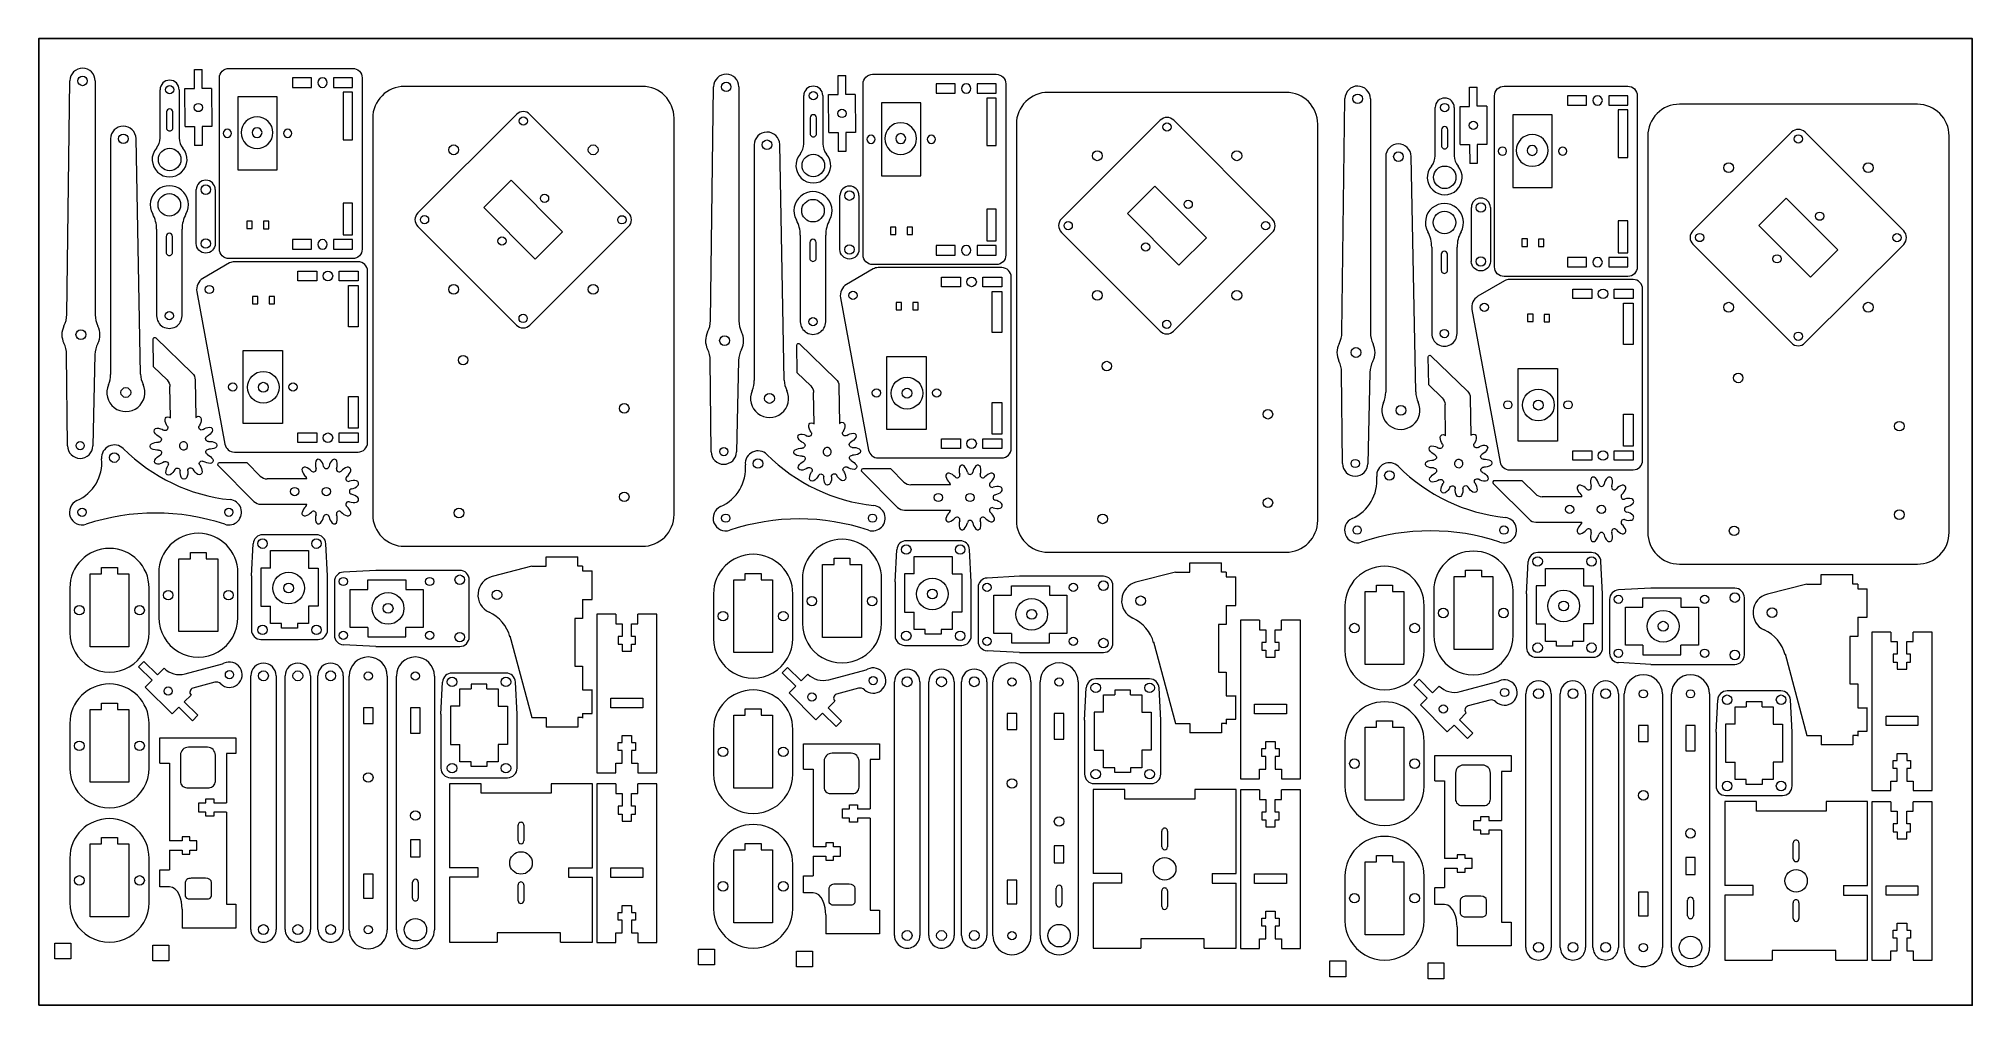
# Model space of a CAD drawing. Header units: centimetres. Extents: x -33.6 to 27.4, y -11.2 to 19.3.
import ezdxf

# ---------------------------------------------------------------- set-up
doc = ezdxf.new("R2010")
doc.units = ezdxf.units.CM
doc.header["$MEASUREMENT"] = 0
doc.layers.add('Default', color=7, linetype='Continuous')
doc.layers.add('Layer 1', color=7, linetype='Continuous')

msp = doc.modelspace()

# ---------------------------------------------------------------- linework, layer by layer
msp.add_lwpolyline([(-33.579, -11.212), (27.381, -11.212), (27.381, 19.268), (-33.579, 19.268)], close=True)
at = {"layer": 'Default', "color": 18, "lineweight": 0, "true_color": 0x000000}
for points in [[(-26.845, 13.282), (-26.845, 13.515), (-27.014, 13.515), (-27.014, 13.282), (-26.845, 13.282)], [(-26.321, 13.276), (-26.321, 13.509), (-26.491, 13.509), (-26.491, 13.276), (-26.321, 13.276)], [(-26.666, 10.908), (-26.666, 11.141), (-26.836, 11.141), (-26.836, 10.908), (-26.666, 10.908)], [(-26.142, 10.903), (-26.142, 11.136), (-26.312, 11.136), (-26.312, 10.903), (-26.142, 10.903)]]:
    msp.add_lwpolyline(points, close=True, dxfattribs=at)
at = {"layer": 'Default', "color": 1, "lineweight": 0}
for points in [[(-6.553, 13.095), (-6.553, 13.327), (-6.722, 13.327), (-6.722, 13.095), (-6.553, 13.095)], [(-6.029, 13.089), (-6.029, 13.322), (-6.198, 13.322), (-6.198, 13.089), (-6.029, 13.089)], [(13.353, 12.719), (13.353, 12.952), (13.184, 12.952), (13.184, 12.719), (13.353, 12.719)], [(13.877, 12.714), (13.877, 12.947), (13.708, 12.947), (13.708, 12.714), (13.877, 12.714)], [(-6.374, 10.721), (-6.374, 10.954), (-6.543, 10.954), (-6.543, 10.721), (-6.374, 10.721)], [(-5.85, 10.716), (-5.85, 10.949), (-6.019, 10.949), (-6.019, 10.716), (-5.85, 10.716)], [(13.532, 10.346), (13.532, 10.579), (13.362, 10.579), (13.362, 10.346), (13.532, 10.346)], [(14.056, 10.341), (14.056, 10.573), (13.886, 10.573), (13.886, 10.341), (14.056, 10.341)]]:
    msp.add_lwpolyline(points, close=True, dxfattribs=at)
at = {"layer": 'Default', "color": 18, "lineweight": 0, "true_color": 0x000000}
for points, knots in [([(-31.796, 17.935), (-31.796, 18.155), (-31.973, 18.334), (-32.193, 18.335), (-32.193, 18.335), (-32.413, 18.337), (-32.593, 18.16), (-32.596, 17.94)], [0, 0, 0, 0, 0.333333, 0.333333, 0.333333, 0.333333, 1, 1, 1, 1]), ([(-27.88, 18.032), (-27.88, 18.112), (-27.848, 18.188), (-27.792, 18.244), (-27.792, 18.244), (-27.736, 18.301), (-27.66, 18.332), (-27.58, 18.332)], [0, 0, 0, 0, 0.333333, 0.333333, 0.333333, 0.333333, 1, 1, 1, 1]), ([(-23.68, 18.332), (-23.6, 18.332), (-23.524, 18.301), (-23.468, 18.244), (-23.468, 18.244), (-23.412, 18.188), (-23.38, 18.112), (-23.38, 18.032)], [0, 0, 0, 0, 0.333333, 0.333333, 0.333333, 0.333333, 1, 1, 1, 1]), ([(-32.196, 18.085), (-32.278, 18.085), (-32.346, 18.018), (-32.346, 17.935), (-32.346, 17.935), (-32.346, 17.852), (-32.278, 17.785), (-32.196, 17.785), (-32.196, 17.785), (-32.113, 17.785), (-32.046, 17.852), (-32.046, 17.935), (-32.046, 17.935), (-32.046, 18.018), (-32.113, 18.085), (-32.196, 18.085)], [0, 0, 0, 0, 0.2, 0.2, 0.2, 0.2, 0.4, 0.4, 0.4, 0.4, 0.6, 0.6, 0.6, 0.6, 1, 1, 1, 1]), ([(-24.63, 17.732), (-24.713, 17.732), (-24.78, 17.799), (-24.78, 17.882), (-24.78, 17.882), (-24.78, 17.965), (-24.713, 18.032), (-24.63, 18.032), (-24.63, 18.032), (-24.547, 18.032), (-24.48, 17.965), (-24.48, 17.882), (-24.48, 17.882), (-24.48, 17.799), (-24.547, 17.732), (-24.63, 17.732)], [0, 0, 0, 0, 0.2, 0.2, 0.2, 0.2, 0.4, 0.4, 0.4, 0.4, 0.6, 0.6, 0.6, 0.6, 1, 1, 1, 1]), ([(-22.048, 17.762), (-22.314, 17.762), (-22.568, 17.657), (-22.755, 17.469), (-22.755, 17.469), (-22.943, 17.282), (-23.048, 17.028), (-23.048, 16.762)], [0, 0, 0, 0, 0.333333, 0.333333, 0.333333, 0.333333, 1, 1, 1, 1]), ([(-30.51, 16.118), (-30.514, 16.338), (-30.695, 16.513), (-30.914, 16.51), (-30.914, 16.51), (-31.133, 16.508), (-31.31, 16.33), (-31.31, 16.11)], [0, 0, 0, 0, 0.333333, 0.333333, 0.333333, 0.333333, 1, 1, 1, 1]), ([(-26.693, 15.805), (-26.969, 15.805), (-27.193, 16.029), (-27.193, 16.305), (-27.193, 16.305), (-27.193, 16.581), (-26.969, 16.805), (-26.693, 16.805), (-26.693, 16.805), (-26.417, 16.805), (-26.193, 16.581), (-26.193, 16.305), (-26.193, 16.305), (-26.193, 16.029), (-26.417, 15.805), (-26.693, 15.805)], [0, 0, 0, 0, 0.2, 0.2, 0.2, 0.2, 0.4, 0.4, 0.4, 0.4, 0.6, 0.6, 0.6, 0.6, 1, 1, 1, 1]), ([(-26.693, 16.15), (-26.779, 16.15), (-26.848, 16.219), (-26.848, 16.305), (-26.848, 16.305), (-26.848, 16.391), (-26.779, 16.46), (-26.693, 16.46), (-26.693, 16.46), (-26.608, 16.46), (-26.538, 16.391), (-26.538, 16.305), (-26.538, 16.305), (-26.538, 16.219), (-26.608, 16.15), (-26.693, 16.15)], [0, 0, 0, 0, 0.2, 0.2, 0.2, 0.2, 0.4, 0.4, 0.4, 0.4, 0.6, 0.6, 0.6, 0.6, 1, 1, 1, 1]), ([(-18.394, 16.762), (-18.445, 16.711), (-18.445, 16.629), (-18.394, 16.578), (-18.394, 16.578), (-18.343, 16.527), (-18.261, 16.527), (-18.21, 16.578), (-18.21, 16.578), (-18.159, 16.629), (-18.159, 16.711), (-18.21, 16.762), (-18.21, 16.762), (-18.261, 16.813), (-18.343, 16.813), (-18.394, 16.762)], [0, 0, 0, 0, 0.2, 0.2, 0.2, 0.2, 0.4, 0.4, 0.4, 0.4, 0.6, 0.6, 0.6, 0.6, 1, 1, 1, 1]), ([(-30.91, 16.26), (-30.993, 16.26), (-31.06, 16.193), (-31.06, 16.11), (-31.06, 16.11), (-31.06, 16.028), (-30.993, 15.96), (-30.91, 15.96), (-30.91, 15.96), (-30.827, 15.96), (-30.76, 16.028), (-30.76, 16.11), (-30.76, 16.11), (-30.76, 16.193), (-30.827, 16.26), (-30.91, 16.26)], [0, 0, 0, 0, 0.2, 0.2, 0.2, 0.2, 0.4, 0.4, 0.4, 0.4, 0.6, 0.6, 0.6, 0.6, 1, 1, 1, 1]), ([(-27.63, 16.152), (-27.702, 16.152), (-27.76, 16.21), (-27.76, 16.282), (-27.76, 16.282), (-27.76, 16.354), (-27.702, 16.412), (-27.63, 16.412), (-27.63, 16.412), (-27.558, 16.412), (-27.5, 16.354), (-27.5, 16.282), (-27.5, 16.282), (-27.5, 16.21), (-27.558, 16.152), (-27.63, 16.152)], [0, 0, 0, 0, 0.2, 0.2, 0.2, 0.2, 0.4, 0.4, 0.4, 0.4, 0.6, 0.6, 0.6, 0.6, 1, 1, 1, 1]), ([(-25.73, 16.152), (-25.802, 16.152), (-25.86, 16.21), (-25.86, 16.282), (-25.86, 16.282), (-25.86, 16.354), (-25.802, 16.412), (-25.73, 16.412), (-25.73, 16.412), (-25.658, 16.412), (-25.6, 16.354), (-25.6, 16.282), (-25.6, 16.282), (-25.6, 16.21), (-25.658, 16.152), (-25.73, 16.152)], [0, 0, 0, 0, 0.2, 0.2, 0.2, 0.2, 0.4, 0.4, 0.4, 0.4, 0.6, 0.6, 0.6, 0.6, 1, 1, 1, 1]), ([(-20.498, 15.917), (-20.584, 15.917), (-20.653, 15.848), (-20.653, 15.762), (-20.653, 15.762), (-20.653, 15.677), (-20.584, 15.607), (-20.498, 15.607), (-20.498, 15.607), (-20.413, 15.607), (-20.343, 15.677), (-20.343, 15.762), (-20.343, 15.762), (-20.343, 15.848), (-20.413, 15.917), (-20.498, 15.917)], [0, 0, 0, 0, 0.2, 0.2, 0.2, 0.2, 0.4, 0.4, 0.4, 0.4, 0.6, 0.6, 0.6, 0.6, 1, 1, 1, 1]), ([(-16.098, 15.917), (-16.184, 15.917), (-16.253, 15.848), (-16.253, 15.762), (-16.253, 15.762), (-16.253, 15.677), (-16.184, 15.607), (-16.098, 15.607), (-16.098, 15.607), (-16.013, 15.607), (-15.943, 15.677), (-15.943, 15.762), (-15.943, 15.762), (-15.943, 15.848), (-16.013, 15.917), (-16.098, 15.917)], [0, 0, 0, 0, 0.2, 0.2, 0.2, 0.2, 0.4, 0.4, 0.4, 0.4, 0.6, 0.6, 0.6, 0.6, 1, 1, 1, 1]), ([(-28.935, 13.741), (-28.796, 13.993), (-28.855, 14.309), (-29.077, 14.493), (-29.077, 14.493), (-29.299, 14.677), (-29.621, 14.677), (-29.843, 14.493), (-29.843, 14.493), (-30.065, 14.309), (-30.125, 13.993), (-29.985, 13.741)], [0, 0, 0, 0, 0.25, 0.25, 0.25, 0.25, 0.5, 0.5, 0.5, 0.5, 1, 1, 1, 1]), ([(-28.011, 14.507), (-28.011, 14.672), (-28.145, 14.807), (-28.311, 14.807), (-28.311, 14.807), (-28.477, 14.807), (-28.611, 14.672), (-28.611, 14.507)], [0, 0, 0, 0, 0.333333, 0.333333, 0.333333, 0.333333, 1, 1, 1, 1]), ([(-28.311, 14.657), (-28.394, 14.657), (-28.461, 14.59), (-28.461, 14.507), (-28.461, 14.507), (-28.461, 14.424), (-28.394, 14.357), (-28.311, 14.357), (-28.311, 14.357), (-28.228, 14.357), (-28.161, 14.424), (-28.161, 14.507), (-28.161, 14.507), (-28.161, 14.59), (-28.228, 14.657), (-28.311, 14.657)], [0, 0, 0, 0, 0.2, 0.2, 0.2, 0.2, 0.4, 0.4, 0.4, 0.4, 0.6, 0.6, 0.6, 0.6, 1, 1, 1, 1]), ([(-29.46, 14.386), (-29.656, 14.386), (-29.815, 14.227), (-29.815, 14.031), (-29.815, 14.031), (-29.815, 13.835), (-29.656, 13.676), (-29.46, 13.676), (-29.46, 13.676), (-29.264, 13.676), (-29.105, 13.835), (-29.105, 14.031), (-29.105, 14.031), (-29.105, 14.227), (-29.264, 14.386), (-29.46, 14.386)], [0, 0, 0, 0, 0.2, 0.2, 0.2, 0.2, 0.4, 0.4, 0.4, 0.4, 0.6, 0.6, 0.6, 0.6, 1, 1, 1, 1]), ([(-17.724, 14.325), (-17.775, 14.274), (-17.775, 14.192), (-17.724, 14.141), (-17.724, 14.141), (-17.673, 14.091), (-17.591, 14.09), (-17.54, 14.141), (-17.54, 14.141), (-17.489, 14.192), (-17.489, 14.274), (-17.54, 14.325), (-17.54, 14.325), (-17.591, 14.376), (-17.673, 14.376), (-17.724, 14.325)], [0, 0, 0, 0, 0.2, 0.2, 0.2, 0.2, 0.4, 0.4, 0.4, 0.4, 0.6, 0.6, 0.6, 0.6, 1, 1, 1, 1]), ([(-21.627, 13.773), (-21.683, 13.717), (-21.715, 13.64), (-21.715, 13.561), (-21.715, 13.561), (-21.715, 13.481), (-21.684, 13.405), (-21.627, 13.349)], [0, 0, 0, 0, 0.333333, 0.333333, 0.333333, 0.333333, 1, 1, 1, 1]), ([(-21.507, 13.652), (-21.558, 13.602), (-21.558, 13.519), (-21.507, 13.469), (-21.507, 13.469), (-21.456, 13.418), (-21.374, 13.418), (-21.323, 13.469), (-21.323, 13.469), (-21.272, 13.519), (-21.272, 13.602), (-21.323, 13.652), (-21.323, 13.652), (-21.374, 13.703), (-21.456, 13.703), (-21.507, 13.652)], [0, 0, 0, 0, 0.2, 0.2, 0.2, 0.2, 0.4, 0.4, 0.4, 0.4, 0.6, 0.6, 0.6, 0.6, 1, 1, 1, 1]), ([(-15.284, 13.649), (-15.335, 13.598), (-15.335, 13.516), (-15.285, 13.465), (-15.285, 13.465), (-15.234, 13.414), (-15.151, 13.414), (-15.101, 13.465), (-15.101, 13.465), (-15.05, 13.515), (-15.05, 13.598), (-15.101, 13.649), (-15.101, 13.649), (-15.151, 13.699), (-15.234, 13.699), (-15.284, 13.649)], [0, 0, 0, 0, 0.2, 0.2, 0.2, 0.2, 0.4, 0.4, 0.4, 0.4, 0.6, 0.6, 0.6, 0.6, 1, 1, 1, 1]), ([(-14.981, 13.344), (-14.924, 13.401), (-14.893, 13.477), (-14.893, 13.556), (-14.893, 13.556), (-14.892, 13.636), (-14.924, 13.712), (-14.98, 13.769)], [0, 0, 0, 0, 0.333333, 0.333333, 0.333333, 0.333333, 1, 1, 1, 1]), ([(-29.36, 13.031), (-29.36, 13.087), (-29.405, 13.131), (-29.46, 13.131), (-29.46, 13.131), (-29.515, 13.131), (-29.56, 13.087), (-29.56, 13.031)], [0, 0, 0, 0, 0.333333, 0.333333, 0.333333, 0.333333, 1, 1, 1, 1]), ([(-28.013, 12.807), (-28.013, 12.641), (-28.147, 12.507), (-28.313, 12.507), (-28.313, 12.507), (-28.478, 12.507), (-28.613, 12.641), (-28.613, 12.807)], [0, 0, 0, 0, 0.333333, 0.333333, 0.333333, 0.333333, 1, 1, 1, 1]), ([(-28.311, 12.957), (-28.394, 12.957), (-28.461, 12.89), (-28.461, 12.807), (-28.461, 12.807), (-28.461, 12.724), (-28.394, 12.657), (-28.311, 12.657), (-28.311, 12.657), (-28.228, 12.657), (-28.161, 12.724), (-28.161, 12.807), (-28.161, 12.807), (-28.161, 12.89), (-28.228, 12.957), (-28.311, 12.957)], [0, 0, 0, 0, 0.2, 0.2, 0.2, 0.2, 0.4, 0.4, 0.4, 0.4, 0.6, 0.6, 0.6, 0.6, 1, 1, 1, 1]), ([(-24.63, 12.632), (-24.713, 12.632), (-24.78, 12.699), (-24.78, 12.782), (-24.78, 12.782), (-24.78, 12.865), (-24.713, 12.932), (-24.63, 12.932), (-24.63, 12.932), (-24.547, 12.932), (-24.48, 12.865), (-24.48, 12.782), (-24.48, 12.782), (-24.48, 12.699), (-24.547, 12.632), (-24.63, 12.632)], [0, 0, 0, 0, 0.2, 0.2, 0.2, 0.2, 0.4, 0.4, 0.4, 0.4, 0.6, 0.6, 0.6, 0.6, 1, 1, 1, 1]), ([(-19.066, 12.98), (-19.117, 12.929), (-19.117, 12.847), (-19.066, 12.796), (-19.066, 12.796), (-19.015, 12.746), (-18.933, 12.745), (-18.882, 12.796), (-18.882, 12.796), (-18.831, 12.847), (-18.831, 12.929), (-18.882, 12.98), (-18.882, 12.98), (-18.933, 13.031), (-19.015, 13.031), (-19.066, 12.98)], [0, 0, 0, 0, 0.2, 0.2, 0.2, 0.2, 0.4, 0.4, 0.4, 0.4, 0.6, 0.6, 0.6, 0.6, 1, 1, 1, 1]), ([(-29.56, 12.531), (-29.56, 12.496), (-29.541, 12.463), (-29.51, 12.445), (-29.51, 12.445), (-29.479, 12.427), (-29.441, 12.427), (-29.41, 12.445), (-29.41, 12.445), (-29.379, 12.463), (-29.36, 12.496), (-29.36, 12.531)], [0, 0, 0, 0, 0.25, 0.25, 0.25, 0.25, 0.5, 0.5, 0.5, 0.5, 1, 1, 1, 1]), ([(-27.58, 12.332), (-27.66, 12.332), (-27.736, 12.364), (-27.792, 12.42), (-27.792, 12.42), (-27.848, 12.476), (-27.88, 12.553), (-27.88, 12.632)], [0, 0, 0, 0, 0.333333, 0.333333, 0.333333, 0.333333, 1, 1, 1, 1]), ([(-24.46, 11.935), (-24.543, 11.935), (-24.61, 11.868), (-24.61, 11.785), (-24.61, 11.785), (-24.61, 11.702), (-24.543, 11.635), (-24.46, 11.635), (-24.46, 11.635), (-24.377, 11.635), (-24.31, 11.702), (-24.31, 11.785), (-24.31, 11.785), (-24.31, 11.868), (-24.377, 11.935), (-24.46, 11.935)], [0, 0, 0, 0, 0.2, 0.2, 0.2, 0.2, 0.4, 0.4, 0.4, 0.4, 0.6, 0.6, 0.6, 0.6, 1, 1, 1, 1]), ([(-28.201, 11.49), (-28.272, 11.49), (-28.331, 11.432), (-28.331, 11.36), (-28.331, 11.36), (-28.331, 11.289), (-28.272, 11.23), (-28.201, 11.23), (-28.201, 11.23), (-28.129, 11.23), (-28.071, 11.289), (-28.071, 11.36), (-28.071, 11.36), (-28.071, 11.432), (-28.129, 11.49), (-28.201, 11.49)], [0, 0, 0, 0, 0.2, 0.2, 0.2, 0.2, 0.4, 0.4, 0.4, 0.4, 0.6, 0.6, 0.6, 0.6, 1, 1, 1, 1]), ([(-20.498, 11.517), (-20.584, 11.517), (-20.653, 11.448), (-20.653, 11.362), (-20.653, 11.362), (-20.653, 11.277), (-20.584, 11.207), (-20.498, 11.207), (-20.498, 11.207), (-20.413, 11.207), (-20.343, 11.277), (-20.343, 11.362), (-20.343, 11.362), (-20.343, 11.448), (-20.413, 11.517), (-20.498, 11.517)], [0, 0, 0, 0, 0.2, 0.2, 0.2, 0.2, 0.4, 0.4, 0.4, 0.4, 0.6, 0.6, 0.6, 0.6, 1, 1, 1, 1]), ([(-16.098, 11.517), (-16.184, 11.517), (-16.253, 11.448), (-16.253, 11.362), (-16.253, 11.362), (-16.253, 11.277), (-16.184, 11.207), (-16.098, 11.207), (-16.098, 11.207), (-16.013, 11.207), (-15.943, 11.277), (-15.943, 11.362), (-15.943, 11.362), (-15.943, 11.448), (-16.013, 11.517), (-16.098, 11.517)], [0, 0, 0, 0, 0.2, 0.2, 0.2, 0.2, 0.4, 0.4, 0.4, 0.4, 0.6, 0.6, 0.6, 0.6, 1, 1, 1, 1]), ([(-29.86, 10.531), (-29.86, 10.388), (-29.784, 10.256), (-29.66, 10.185), (-29.66, 10.185), (-29.536, 10.114), (-29.384, 10.114), (-29.26, 10.185), (-29.26, 10.185), (-29.136, 10.256), (-29.06, 10.388), (-29.06, 10.531)], [0, 0, 0, 0, 0.25, 0.25, 0.25, 0.25, 0.5, 0.5, 0.5, 0.5, 1, 1, 1, 1]), ([(-29.46, 10.661), (-29.532, 10.661), (-29.59, 10.603), (-29.59, 10.531), (-29.59, 10.531), (-29.59, 10.46), (-29.532, 10.401), (-29.46, 10.401), (-29.46, 10.401), (-29.388, 10.401), (-29.33, 10.46), (-29.33, 10.531), (-29.33, 10.531), (-29.33, 10.603), (-29.388, 10.661), (-29.46, 10.661)], [0, 0, 0, 0, 0.2, 0.2, 0.2, 0.2, 0.4, 0.4, 0.4, 0.4, 0.6, 0.6, 0.6, 0.6, 1, 1, 1, 1]), ([(-18.398, 10.539), (-18.448, 10.489), (-18.448, 10.406), (-18.398, 10.355), (-18.398, 10.355), (-18.347, 10.305), (-18.265, 10.305), (-18.214, 10.355), (-18.214, 10.355), (-18.163, 10.406), (-18.163, 10.488), (-18.214, 10.539), (-18.214, 10.539), (-18.264, 10.59), (-18.347, 10.59), (-18.398, 10.539)], [0, 0, 0, 0, 0.2, 0.2, 0.2, 0.2, 0.4, 0.4, 0.4, 0.4, 0.6, 0.6, 0.6, 0.6, 1, 1, 1, 1]), ([(-32.248, 10.09), (-32.334, 10.09), (-32.403, 10.021), (-32.403, 9.935), (-32.403, 9.935), (-32.403, 9.85), (-32.334, 9.78), (-32.248, 9.78), (-32.248, 9.78), (-32.163, 9.78), (-32.093, 9.85), (-32.093, 9.935), (-32.093, 9.935), (-32.093, 10.021), (-32.163, 10.09), (-32.248, 10.09)], [0, 0, 0, 0, 0.2, 0.2, 0.2, 0.2, 0.4, 0.4, 0.4, 0.4, 0.6, 0.6, 0.6, 0.6, 1, 1, 1, 1]), ([(-29.97, 9.796), (-29.97, 9.816), (-29.958, 9.835), (-29.939, 9.843), (-29.939, 9.843), (-29.921, 9.851), (-29.899, 9.847), (-29.885, 9.833)], [0, 0, 0, 0, 0.333333, 0.333333, 0.333333, 0.333333, 1, 1, 1, 1]), ([(-18.518, 10.235), (-18.462, 10.179), (-18.385, 10.147), (-18.306, 10.147), (-18.306, 10.147), (-18.226, 10.147), (-18.15, 10.179), (-18.094, 10.235)], [0, 0, 0, 0, 0.333333, 0.333333, 0.333333, 0.333333, 1, 1, 1, 1]), ([(-20.198, 9.282), (-20.281, 9.282), (-20.348, 9.215), (-20.348, 9.132), (-20.348, 9.132), (-20.348, 9.049), (-20.281, 8.982), (-20.198, 8.982), (-20.198, 8.982), (-20.116, 8.982), (-20.048, 9.049), (-20.048, 9.132), (-20.048, 9.132), (-20.048, 9.215), (-20.116, 9.282), (-20.198, 9.282)], [0, 0, 0, 0, 0.2, 0.2, 0.2, 0.2, 0.4, 0.4, 0.4, 0.4, 0.6, 0.6, 0.6, 0.6, 1, 1, 1, 1]), ([(-26.497, 8.777), (-26.773, 8.777), (-26.997, 8.553), (-26.997, 8.277), (-26.997, 8.277), (-26.997, 8.001), (-26.773, 7.777), (-26.497, 7.777), (-26.497, 7.777), (-26.221, 7.777), (-25.997, 8.001), (-25.997, 8.277), (-25.997, 8.277), (-25.997, 8.553), (-26.221, 8.777), (-26.497, 8.777)], [0, 0, 0, 0, 0.2, 0.2, 0.2, 0.2, 0.4, 0.4, 0.4, 0.4, 0.6, 0.6, 0.6, 0.6, 1, 1, 1, 1]), ([(-31.379, 8.355), (-31.492, 8.102), (-31.417, 7.805), (-31.198, 7.636), (-31.198, 7.636), (-30.979, 7.466), (-30.672, 7.47), (-30.456, 7.643), (-30.456, 7.643), (-30.24, 7.816), (-30.171, 8.115), (-30.288, 8.366)], [0, 0, 0, 0, 0.25, 0.25, 0.25, 0.25, 0.5, 0.5, 0.5, 0.5, 1, 1, 1, 1]), ([(-30.831, 8.266), (-30.917, 8.266), (-30.986, 8.196), (-30.986, 8.111), (-30.986, 8.111), (-30.986, 8.025), (-30.917, 7.956), (-30.831, 7.956), (-30.831, 7.956), (-30.746, 7.956), (-30.677, 8.025), (-30.677, 8.111), (-30.677, 8.111), (-30.677, 8.196), (-30.746, 8.266), (-30.831, 8.266)], [0, 0, 0, 0, 0.2, 0.2, 0.2, 0.2, 0.4, 0.4, 0.4, 0.4, 0.6, 0.6, 0.6, 0.6, 1, 1, 1, 1]), ([(-27.46, 8.415), (-27.532, 8.415), (-27.59, 8.357), (-27.59, 8.285), (-27.59, 8.285), (-27.59, 8.213), (-27.532, 8.155), (-27.46, 8.155), (-27.46, 8.155), (-27.388, 8.155), (-27.33, 8.213), (-27.33, 8.285), (-27.33, 8.285), (-27.33, 8.357), (-27.388, 8.415), (-27.46, 8.415)], [0, 0, 0, 0, 0.2, 0.2, 0.2, 0.2, 0.4, 0.4, 0.4, 0.4, 0.6, 0.6, 0.6, 0.6, 1, 1, 1, 1]), ([(-27.46, 8.415), (-27.532, 8.415), (-27.59, 8.357), (-27.59, 8.285), (-27.59, 8.285), (-27.59, 8.213), (-27.532, 8.155), (-27.46, 8.155), (-27.46, 8.155), (-27.388, 8.155), (-27.33, 8.213), (-27.33, 8.285), (-27.33, 8.285), (-27.33, 8.357), (-27.388, 8.415), (-27.46, 8.415)], [0, 0, 0, 0, 0.2, 0.2, 0.2, 0.2, 0.4, 0.4, 0.4, 0.4, 0.6, 0.6, 0.6, 0.6, 1, 1, 1, 1]), ([(-26.497, 8.432), (-26.582, 8.432), (-26.652, 8.362), (-26.652, 8.277), (-26.652, 8.277), (-26.652, 8.191), (-26.582, 8.122), (-26.497, 8.122), (-26.497, 8.122), (-26.411, 8.122), (-26.342, 8.191), (-26.342, 8.277), (-26.342, 8.277), (-26.342, 8.362), (-26.411, 8.432), (-26.497, 8.432)], [0, 0, 0, 0, 0.2, 0.2, 0.2, 0.2, 0.4, 0.4, 0.4, 0.4, 0.6, 0.6, 0.6, 0.6, 1, 1, 1, 1]), ([(-25.56, 8.415), (-25.632, 8.415), (-25.69, 8.357), (-25.69, 8.285), (-25.69, 8.285), (-25.69, 8.213), (-25.632, 8.155), (-25.56, 8.155), (-25.56, 8.155), (-25.488, 8.155), (-25.43, 8.213), (-25.43, 8.285), (-25.43, 8.285), (-25.43, 8.357), (-25.488, 8.415), (-25.56, 8.415)], [0, 0, 0, 0, 0.2, 0.2, 0.2, 0.2, 0.4, 0.4, 0.4, 0.4, 0.6, 0.6, 0.6, 0.6, 1, 1, 1, 1]), ([(-25.56, 8.415), (-25.632, 8.415), (-25.69, 8.357), (-25.69, 8.285), (-25.69, 8.285), (-25.69, 8.213), (-25.632, 8.155), (-25.56, 8.155), (-25.56, 8.155), (-25.488, 8.155), (-25.43, 8.213), (-25.43, 8.285), (-25.43, 8.285), (-25.43, 8.357), (-25.488, 8.415), (-25.56, 8.415)], [0, 0, 0, 0, 0.2, 0.2, 0.2, 0.2, 0.4, 0.4, 0.4, 0.4, 0.6, 0.6, 0.6, 0.6, 1, 1, 1, 1]), ([(-15.118, 7.762), (-15.201, 7.762), (-15.268, 7.695), (-15.268, 7.612), (-15.268, 7.612), (-15.268, 7.529), (-15.201, 7.462), (-15.118, 7.462), (-15.118, 7.462), (-15.036, 7.462), (-14.968, 7.529), (-14.968, 7.612), (-14.968, 7.612), (-14.968, 7.695), (-15.036, 7.762), (-15.118, 7.762)], [0, 0, 0, 0, 0.2, 0.2, 0.2, 0.2, 0.4, 0.4, 0.4, 0.4, 0.6, 0.6, 0.6, 0.6, 1, 1, 1, 1]), ([(-29.761, 6.707), (-29.724, 6.69), (-29.704, 6.648), (-29.714, 6.608), (-29.714, 6.608), (-29.724, 6.568), (-29.761, 6.54), (-29.803, 6.542)], [0, 0, 0, 0, 0.333333, 0.333333, 0.333333, 0.333333, 1, 1, 1, 1]), ([(-29.523, 7.046), (-29.499, 7.012), (-29.503, 6.966), (-29.532, 6.936), (-29.532, 6.936), (-29.561, 6.906), (-29.606, 6.901), (-29.641, 6.923)], [0, 0, 0, 0, 0.333333, 0.333333, 0.333333, 0.333333, 1, 1, 1, 1]), ([(-28.397, 6.943), (-28.431, 6.92), (-28.477, 6.923), (-28.507, 6.952), (-28.507, 6.952), (-28.536, 6.981), (-28.542, 7.027), (-28.519, 7.061)], [0, 0, 0, 0, 0.333333, 0.333333, 0.333333, 0.333333, 1, 1, 1, 1]), ([(-28.223, 6.567), (-28.265, 6.564), (-28.303, 6.59), (-28.314, 6.63), (-28.314, 6.63), (-28.325, 6.67), (-28.307, 6.712), (-28.27, 6.731)], [0, 0, 0, 0, 0.333333, 0.333333, 0.333333, 0.333333, 1, 1, 1, 1]), ([(-24.46, 6.835), (-24.543, 6.835), (-24.61, 6.768), (-24.61, 6.685), (-24.61, 6.685), (-24.61, 6.602), (-24.543, 6.535), (-24.46, 6.535), (-24.46, 6.535), (-24.377, 6.535), (-24.31, 6.602), (-24.31, 6.685), (-24.31, 6.685), (-24.31, 6.768), (-24.377, 6.835), (-24.46, 6.835)], [0, 0, 0, 0, 0.2, 0.2, 0.2, 0.2, 0.4, 0.4, 0.4, 0.4, 0.6, 0.6, 0.6, 0.6, 1, 1, 1, 1]), ([(-32.671, 6.432), (-32.669, 6.213), (-32.492, 6.037), (-32.274, 6.035), (-32.274, 6.035), (-32.055, 6.034), (-31.876, 6.208), (-31.871, 6.426)], [0, 0, 0, 0, 0.333333, 0.333333, 0.333333, 0.333333, 1, 1, 1, 1]), ([(-32.271, 6.565), (-32.343, 6.565), (-32.401, 6.507), (-32.401, 6.435), (-32.401, 6.435), (-32.401, 6.364), (-32.343, 6.305), (-32.271, 6.305), (-32.271, 6.305), (-32.199, 6.305), (-32.141, 6.364), (-32.141, 6.435), (-32.141, 6.435), (-32.141, 6.507), (-32.199, 6.565), (-32.271, 6.565)], [0, 0, 0, 0, 0.2, 0.2, 0.2, 0.2, 0.4, 0.4, 0.4, 0.4, 0.6, 0.6, 0.6, 0.6, 1, 1, 1, 1]), ([(-30.912, 6.341), (-31.031, 6.46), (-31.212, 6.492), (-31.364, 6.42), (-31.364, 6.42), (-31.517, 6.349), (-31.608, 6.19), (-31.593, 6.022)], [0, 0, 0, 0, 0.333333, 0.333333, 0.333333, 0.333333, 1, 1, 1, 1]), ([(-31.195, 6.208), (-31.277, 6.208), (-31.345, 6.141), (-31.345, 6.058), (-31.345, 6.058), (-31.345, 5.975), (-31.277, 5.908), (-31.195, 5.908), (-31.195, 5.908), (-31.112, 5.908), (-31.045, 5.975), (-31.045, 6.058), (-31.045, 6.058), (-31.045, 6.141), (-31.112, 6.208), (-31.195, 6.208)], [0, 0, 0, 0, 0.2, 0.2, 0.2, 0.2, 0.4, 0.4, 0.4, 0.4, 0.6, 0.6, 0.6, 0.6, 1, 1, 1, 1]), ([(-29.799, 6.295), (-29.758, 6.299), (-29.72, 6.272), (-29.708, 6.233), (-29.708, 6.233), (-29.697, 6.193), (-29.715, 6.151), (-29.752, 6.132)], [0, 0, 0, 0, 0.333333, 0.333333, 0.333333, 0.333333, 1, 1, 1, 1]), ([(-29.037, 6.559), (-28.966, 6.573), (-28.898, 6.527), (-28.884, 6.457), (-28.884, 6.457), (-28.869, 6.387), (-28.915, 6.318), (-28.985, 6.304), (-28.985, 6.304), (-29.056, 6.29), (-29.124, 6.335), (-29.139, 6.406), (-29.139, 6.406), (-29.153, 6.476), (-29.107, 6.545), (-29.037, 6.559)], [0, 0, 0, 0, 0.2, 0.2, 0.2, 0.2, 0.4, 0.4, 0.4, 0.4, 0.6, 0.6, 0.6, 0.6, 1, 1, 1, 1]), ([(-28.261, 6.155), (-28.298, 6.173), (-28.318, 6.215), (-28.308, 6.255), (-28.308, 6.255), (-28.298, 6.295), (-28.261, 6.322), (-28.219, 6.32)], [0, 0, 0, 0, 0.333333, 0.333333, 0.333333, 0.333333, 1, 1, 1, 1]), ([(-23.51, 6.235), (-23.43, 6.235), (-23.354, 6.267), (-23.298, 6.323), (-23.298, 6.323), (-23.242, 6.379), (-23.21, 6.456), (-23.21, 6.535)], [0, 0, 0, 0, 0.333333, 0.333333, 0.333333, 0.333333, 1, 1, 1, 1]), ([(-29.625, 5.92), (-29.591, 5.943), (-29.545, 5.939), (-29.516, 5.911), (-29.516, 5.911), (-29.486, 5.882), (-29.481, 5.836), (-29.503, 5.801)], [0, 0, 0, 0, 0.333333, 0.333333, 0.333333, 0.333333, 1, 1, 1, 1]), ([(-29.287, 5.681), (-29.269, 5.719), (-29.228, 5.738), (-29.188, 5.728), (-29.188, 5.728), (-29.147, 5.718), (-29.12, 5.681), (-29.122, 5.64)], [0, 0, 0, 0, 0.333333, 0.333333, 0.333333, 0.333333, 1, 1, 1, 1]), ([(-28.875, 5.644), (-28.878, 5.685), (-28.852, 5.723), (-28.812, 5.734), (-28.812, 5.734), (-28.773, 5.745), (-28.73, 5.727), (-28.711, 5.69)], [0, 0, 0, 0, 0.333333, 0.333333, 0.333333, 0.333333, 1, 1, 1, 1]), ([(-28.499, 5.817), (-28.523, 5.851), (-28.519, 5.897), (-28.49, 5.927), (-28.49, 5.927), (-28.462, 5.957), (-28.416, 5.962), (-28.381, 5.939)], [0, 0, 0, 0, 0.333333, 0.333333, 0.333333, 0.333333, 1, 1, 1, 1]), ([(-27.889, 5.893), (-27.909, 5.893), (-27.927, 5.881), (-27.935, 5.862), (-27.935, 5.862), (-27.943, 5.843), (-27.939, 5.822), (-27.924, 5.807)], [0, 0, 0, 0, 0.333333, 0.333333, 0.333333, 0.333333, 1, 1, 1, 1]), ([(-24.981, 5.634), (-24.953, 5.603), (-24.908, 5.595), (-24.872, 5.616), (-24.872, 5.616), (-24.836, 5.636), (-24.82, 5.68), (-24.833, 5.719)], [0, 0, 0, 0, 0.333333, 0.333333, 0.333333, 0.333333, 1, 1, 1, 1]), ([(-24.595, 5.783), (-24.587, 5.742), (-24.551, 5.713), (-24.51, 5.713), (-24.51, 5.713), (-24.468, 5.713), (-24.433, 5.742), (-24.425, 5.783)], [0, 0, 0, 0, 0.333333, 0.333333, 0.333333, 0.333333, 1, 1, 1, 1]), ([(-24.186, 5.719), (-24.199, 5.68), (-24.183, 5.636), (-24.147, 5.616), (-24.147, 5.616), (-24.111, 5.595), (-24.066, 5.603), (-24.039, 5.634)], [0, 0, 0, 0, 0.333333, 0.333333, 0.333333, 0.333333, 1, 1, 1, 1]), ([(-25.51, 5.118), (-25.581, 5.118), (-25.64, 5.06), (-25.64, 4.988), (-25.64, 4.988), (-25.64, 4.916), (-25.581, 4.858), (-25.51, 4.858), (-25.51, 4.858), (-25.438, 4.858), (-25.38, 4.916), (-25.38, 4.988), (-25.38, 4.988), (-25.38, 5.06), (-25.438, 5.118), (-25.51, 5.118)], [0, 0, 0, 0, 0.2, 0.2, 0.2, 0.2, 0.4, 0.4, 0.4, 0.4, 0.6, 0.6, 0.6, 0.6, 1, 1, 1, 1]), ([(-24.51, 5.118), (-24.581, 5.118), (-24.64, 5.06), (-24.64, 4.988), (-24.64, 4.988), (-24.64, 4.916), (-24.581, 4.858), (-24.51, 4.858), (-24.51, 4.858), (-24.438, 4.858), (-24.38, 4.916), (-24.38, 4.988), (-24.38, 4.988), (-24.38, 5.06), (-24.438, 5.118), (-24.51, 5.118)], [0, 0, 0, 0, 0.2, 0.2, 0.2, 0.2, 0.4, 0.4, 0.4, 0.4, 0.6, 0.6, 0.6, 0.6, 1, 1, 1, 1]), ([(-23.864, 5.459), (-23.895, 5.432), (-23.902, 5.386), (-23.882, 5.35), (-23.882, 5.35), (-23.861, 5.314), (-23.818, 5.298), (-23.779, 5.312)], [0, 0, 0, 0, 0.333333, 0.333333, 0.333333, 0.333333, 1, 1, 1, 1]), ([(-23.715, 5.073), (-23.755, 5.065), (-23.785, 5.029), (-23.785, 4.988), (-23.785, 4.988), (-23.785, 4.946), (-23.755, 4.911), (-23.715, 4.903)], [0, 0, 0, 0, 0.333333, 0.333333, 0.333333, 0.333333, 1, 1, 1, 1]), ([(-15.118, 4.972), (-15.201, 4.972), (-15.268, 4.905), (-15.268, 4.822), (-15.268, 4.822), (-15.268, 4.739), (-15.201, 4.672), (-15.118, 4.672), (-15.118, 4.672), (-15.036, 4.672), (-14.968, 4.739), (-14.968, 4.822), (-14.968, 4.822), (-14.968, 4.905), (-15.036, 4.972), (-15.118, 4.972)], [0, 0, 0, 0, 0.2, 0.2, 0.2, 0.2, 0.4, 0.4, 0.4, 0.4, 0.6, 0.6, 0.6, 0.6, 1, 1, 1, 1]), ([(-32.372, 4.701), (-32.567, 4.615), (-32.66, 4.39), (-32.583, 4.191), (-32.583, 4.191), (-32.506, 3.991), (-32.286, 3.888), (-32.083, 3.956)], [0, 0, 0, 0, 0.333333, 0.333333, 0.333333, 0.333333, 1, 1, 1, 1]), ([(-32.21, 4.465), (-32.282, 4.465), (-32.34, 4.407), (-32.34, 4.335), (-32.34, 4.335), (-32.34, 4.263), (-32.282, 4.205), (-32.21, 4.205), (-32.21, 4.205), (-32.138, 4.205), (-32.08, 4.263), (-32.08, 4.335), (-32.08, 4.335), (-32.08, 4.407), (-32.138, 4.465), (-32.21, 4.465)], [0, 0, 0, 0, 0.2, 0.2, 0.2, 0.2, 0.4, 0.4, 0.4, 0.4, 0.6, 0.6, 0.6, 0.6, 1, 1, 1, 1]), ([(-27.585, 4.465), (-27.656, 4.465), (-27.715, 4.407), (-27.715, 4.335), (-27.715, 4.335), (-27.715, 4.263), (-27.656, 4.205), (-27.585, 4.205), (-27.585, 4.205), (-27.513, 4.205), (-27.455, 4.263), (-27.455, 4.335), (-27.455, 4.335), (-27.455, 4.407), (-27.513, 4.465), (-27.585, 4.465)], [0, 0, 0, 0, 0.2, 0.2, 0.2, 0.2, 0.4, 0.4, 0.4, 0.4, 0.6, 0.6, 0.6, 0.6, 1, 1, 1, 1]), ([(-27.712, 3.956), (-27.566, 3.907), (-27.406, 3.946), (-27.299, 4.055), (-27.299, 4.055), (-27.191, 4.165), (-27.156, 4.326), (-27.208, 4.47), (-27.208, 4.47), (-27.26, 4.615), (-27.39, 4.717), (-27.542, 4.733)], [0, 0, 0, 0, 0.25, 0.25, 0.25, 0.25, 0.5, 0.5, 0.5, 0.5, 1, 1, 1, 1]), ([(-24.833, 4.257), (-24.82, 4.296), (-24.836, 4.339), (-24.872, 4.36), (-24.872, 4.36), (-24.908, 4.381), (-24.953, 4.373), (-24.981, 4.342)], [0, 0, 0, 0, 0.333333, 0.333333, 0.333333, 0.333333, 1, 1, 1, 1]), ([(-24.039, 4.342), (-24.066, 4.373), (-24.111, 4.381), (-24.147, 4.36), (-24.147, 4.36), (-24.183, 4.339), (-24.199, 4.296), (-24.186, 4.257)], [0, 0, 0, 0, 0.333333, 0.333333, 0.333333, 0.333333, 1, 1, 1, 1]), ([(-23.779, 4.664), (-23.818, 4.677), (-23.861, 4.661), (-23.882, 4.625), (-23.882, 4.625), (-23.902, 4.589), (-23.895, 4.544), (-23.864, 4.517)], [0, 0, 0, 0, 0.333333, 0.333333, 0.333333, 0.333333, 1, 1, 1, 1]), ([(-20.328, 4.462), (-20.411, 4.462), (-20.478, 4.395), (-20.478, 4.312), (-20.478, 4.312), (-20.478, 4.229), (-20.411, 4.162), (-20.328, 4.162), (-20.328, 4.162), (-20.246, 4.162), (-20.178, 4.229), (-20.178, 4.312), (-20.178, 4.312), (-20.178, 4.395), (-20.246, 4.462), (-20.328, 4.462)], [0, 0, 0, 0, 0.2, 0.2, 0.2, 0.2, 0.4, 0.4, 0.4, 0.4, 0.6, 0.6, 0.6, 0.6, 1, 1, 1, 1]), ([(-27.295, 2.421), (-27.295, 3.111), (-27.855, 3.671), (-28.545, 3.671), (-28.545, 3.671), (-29.236, 3.671), (-29.795, 3.111), (-29.795, 2.421)], [0, 0, 0, 0, 0.333333, 0.333333, 0.333333, 0.333333, 1, 1, 1, 1]), ([(-24.425, 4.193), (-24.433, 4.233), (-24.468, 4.263), (-24.51, 4.263), (-24.51, 4.263), (-24.551, 4.263), (-24.587, 4.233), (-24.595, 4.193)], [0, 0, 0, 0, 0.333333, 0.333333, 0.333333, 0.333333, 1, 1, 1, 1]), ([(-23.048, 4.262), (-23.048, 3.997), (-22.943, 3.743), (-22.755, 3.555), (-22.755, 3.555), (-22.568, 3.368), (-22.314, 3.262), (-22.048, 3.262)], [0, 0, 0, 0, 0.333333, 0.333333, 0.333333, 0.333333, 1, 1, 1, 1]), ([(-14.548, 3.262), (-14.283, 3.262), (-14.029, 3.368), (-13.841, 3.555), (-13.841, 3.555), (-13.654, 3.743), (-13.548, 3.997), (-13.548, 4.262)], [0, 0, 0, 0, 0.333333, 0.333333, 0.333333, 0.333333, 1, 1, 1, 1]), ([(-30.097, 1.946), (-30.097, 2.636), (-30.657, 3.196), (-31.347, 3.196), (-31.347, 3.196), (-32.037, 3.196), (-32.597, 2.636), (-32.597, 1.946)], [0, 0, 0, 0, 0.333333, 0.333333, 0.333333, 0.333333, 1, 1, 1, 1]), ([(-26.521, 3.496), (-26.604, 3.496), (-26.671, 3.429), (-26.671, 3.346), (-26.671, 3.346), (-26.671, 3.263), (-26.604, 3.196), (-26.521, 3.196), (-26.521, 3.196), (-26.438, 3.196), (-26.371, 3.263), (-26.371, 3.346), (-26.371, 3.346), (-26.371, 3.429), (-26.438, 3.496), (-26.521, 3.496)], [0, 0, 0, 0, 0.2, 0.2, 0.2, 0.2, 0.4, 0.4, 0.4, 0.4, 0.6, 0.6, 0.6, 0.6, 1, 1, 1, 1]), ([(-24.821, 3.496), (-24.904, 3.496), (-24.971, 3.429), (-24.971, 3.346), (-24.971, 3.346), (-24.971, 3.263), (-24.904, 3.196), (-24.821, 3.196), (-24.821, 3.196), (-24.738, 3.196), (-24.671, 3.263), (-24.671, 3.346), (-24.671, 3.346), (-24.671, 3.429), (-24.738, 3.496), (-24.821, 3.496)], [0, 0, 0, 0, 0.2, 0.2, 0.2, 0.2, 0.4, 0.4, 0.4, 0.4, 0.6, 0.6, 0.6, 0.6, 1, 1, 1, 1]), ([(-20.004, 2.203), (-20.004, 2.282), (-20.036, 2.359), (-20.092, 2.415), (-20.092, 2.415), (-20.148, 2.471), (-20.225, 2.503), (-20.304, 2.503)], [0, 0, 0, 0, 0.333333, 0.333333, 0.333333, 0.333333, 1, 1, 1, 1]), ([(-29.495, 1.871), (-29.578, 1.871), (-29.645, 1.804), (-29.645, 1.721), (-29.645, 1.721), (-29.645, 1.638), (-29.578, 1.571), (-29.495, 1.571), (-29.495, 1.571), (-29.412, 1.571), (-29.345, 1.638), (-29.345, 1.721), (-29.345, 1.721), (-29.345, 1.804), (-29.412, 1.871), (-29.495, 1.871)], [0, 0, 0, 0, 0.2, 0.2, 0.2, 0.2, 0.4, 0.4, 0.4, 0.4, 0.6, 0.6, 0.6, 0.6, 1, 1, 1, 1]), ([(-27.595, 1.871), (-27.678, 1.871), (-27.745, 1.804), (-27.745, 1.721), (-27.745, 1.721), (-27.745, 1.638), (-27.678, 1.571), (-27.595, 1.571), (-27.595, 1.571), (-27.512, 1.571), (-27.445, 1.638), (-27.445, 1.721), (-27.445, 1.721), (-27.445, 1.804), (-27.512, 1.871), (-27.595, 1.871)], [0, 0, 0, 0, 0.2, 0.2, 0.2, 0.2, 0.4, 0.4, 0.4, 0.4, 0.6, 0.6, 0.6, 0.6, 1, 1, 1, 1]), ([(-24.104, 2.153), (-24.104, 2.081), (-24.046, 2.023), (-23.974, 2.023), (-23.974, 2.023), (-23.902, 2.023), (-23.844, 2.081), (-23.844, 2.153), (-23.844, 2.153), (-23.844, 2.224), (-23.902, 2.283), (-23.974, 2.283), (-23.974, 2.283), (-24.046, 2.283), (-24.104, 2.224), (-24.104, 2.153)], [0, 0, 0, 0, 0.2, 0.2, 0.2, 0.2, 0.4, 0.4, 0.4, 0.4, 0.6, 0.6, 0.6, 0.6, 1, 1, 1, 1]), ([(-21.384, 2.153), (-21.384, 2.081), (-21.326, 2.023), (-21.254, 2.023), (-21.254, 2.023), (-21.182, 2.023), (-21.124, 2.081), (-21.124, 2.153), (-21.124, 2.153), (-21.124, 2.224), (-21.182, 2.283), (-21.254, 2.283), (-21.254, 2.283), (-21.326, 2.283), (-21.384, 2.224), (-21.384, 2.153)], [0, 0, 0, 0, 0.2, 0.2, 0.2, 0.2, 0.4, 0.4, 0.4, 0.4, 0.6, 0.6, 0.6, 0.6, 1, 1, 1, 1]), ([(-20.454, 2.208), (-20.454, 2.125), (-20.387, 2.058), (-20.304, 2.058), (-20.304, 2.058), (-20.221, 2.058), (-20.154, 2.125), (-20.154, 2.208), (-20.154, 2.208), (-20.154, 2.291), (-20.221, 2.358), (-20.304, 2.358), (-20.304, 2.358), (-20.387, 2.358), (-20.454, 2.291), (-20.454, 2.208)], [0, 0, 0, 0, 0.2, 0.2, 0.2, 0.2, 0.4, 0.4, 0.4, 0.4, 0.6, 0.6, 0.6, 0.6, 1, 1, 1, 1]), ([(-19.279, 2.313), (-19.525, 2.251), (-19.705, 2.039), (-19.728, 1.786), (-19.728, 1.786), (-19.751, 1.532), (-19.612, 1.292), (-19.38, 1.186)], [0, 0, 0, 0, 0.333333, 0.333333, 0.333333, 0.333333, 1, 1, 1, 1]), ([(-19.131, 1.882), (-19.213, 1.882), (-19.281, 1.815), (-19.281, 1.732), (-19.281, 1.732), (-19.281, 1.649), (-19.213, 1.582), (-19.131, 1.582), (-19.131, 1.582), (-19.048, 1.582), (-18.981, 1.649), (-18.981, 1.732), (-18.981, 1.732), (-18.981, 1.815), (-19.048, 1.882), (-19.131, 1.882)], [0, 0, 0, 0, 0.2, 0.2, 0.2, 0.2, 0.4, 0.4, 0.4, 0.4, 0.6, 0.6, 0.6, 0.6, 1, 1, 1, 1]), ([(-32.297, 1.396), (-32.38, 1.396), (-32.447, 1.329), (-32.447, 1.246), (-32.447, 1.246), (-32.447, 1.163), (-32.38, 1.096), (-32.297, 1.096), (-32.297, 1.096), (-32.214, 1.096), (-32.147, 1.163), (-32.147, 1.246), (-32.147, 1.246), (-32.147, 1.329), (-32.214, 1.396), (-32.297, 1.396)], [0, 0, 0, 0, 0.2, 0.2, 0.2, 0.2, 0.4, 0.4, 0.4, 0.4, 0.6, 0.6, 0.6, 0.6, 1, 1, 1, 1]), ([(-30.397, 1.396), (-30.48, 1.396), (-30.547, 1.329), (-30.547, 1.246), (-30.547, 1.246), (-30.547, 1.163), (-30.48, 1.096), (-30.397, 1.096), (-30.397, 1.096), (-30.314, 1.096), (-30.247, 1.163), (-30.247, 1.246), (-30.247, 1.246), (-30.247, 1.329), (-30.314, 1.396), (-30.397, 1.396)], [0, 0, 0, 0, 0.2, 0.2, 0.2, 0.2, 0.4, 0.4, 0.4, 0.4, 0.6, 0.6, 0.6, 0.6, 1, 1, 1, 1]), ([(-29.795, 1.021), (-29.795, 0.574), (-29.557, 0.162), (-29.17, -0.062), (-29.17, -0.062), (-28.784, -0.285), (-28.307, -0.285), (-27.92, -0.062), (-27.92, -0.062), (-27.534, 0.162), (-27.295, 0.574), (-27.295, 1.021)], [0, 0, 0, 0, 0.25, 0.25, 0.25, 0.25, 0.5, 0.5, 0.5, 0.5, 1, 1, 1, 1]), ([(-26.871, 0.626), (-26.871, 0.547), (-26.839, 0.47), (-26.783, 0.414), (-26.783, 0.414), (-26.727, 0.358), (-26.65, 0.326), (-26.571, 0.326)], [0, 0, 0, 0, 0.333333, 0.333333, 0.333333, 0.333333, 1, 1, 1, 1]), ([(-26.521, 0.776), (-26.604, 0.776), (-26.671, 0.709), (-26.671, 0.626), (-26.671, 0.626), (-26.671, 0.543), (-26.604, 0.476), (-26.521, 0.476), (-26.521, 0.476), (-26.438, 0.476), (-26.371, 0.543), (-26.371, 0.626), (-26.371, 0.626), (-26.371, 0.709), (-26.438, 0.776), (-26.521, 0.776)], [0, 0, 0, 0, 0.2, 0.2, 0.2, 0.2, 0.4, 0.4, 0.4, 0.4, 0.6, 0.6, 0.6, 0.6, 1, 1, 1, 1]), ([(-24.821, 0.776), (-24.904, 0.776), (-24.971, 0.709), (-24.971, 0.626), (-24.971, 0.626), (-24.971, 0.543), (-24.904, 0.476), (-24.821, 0.476), (-24.821, 0.476), (-24.738, 0.476), (-24.671, 0.543), (-24.671, 0.626), (-24.671, 0.626), (-24.671, 0.709), (-24.738, 0.776), (-24.821, 0.776)], [0, 0, 0, 0, 0.2, 0.2, 0.2, 0.2, 0.4, 0.4, 0.4, 0.4, 0.6, 0.6, 0.6, 0.6, 1, 1, 1, 1]), ([(-24.771, 0.326), (-24.691, 0.326), (-24.615, 0.358), (-24.559, 0.414), (-24.559, 0.414), (-24.502, 0.47), (-24.471, 0.547), (-24.471, 0.626)], [0, 0, 0, 0, 0.333333, 0.333333, 0.333333, 0.333333, 1, 1, 1, 1]), ([(-32.597, 0.546), (-32.597, 0.099), (-32.359, -0.313), (-31.972, -0.537), (-31.972, -0.537), (-31.585, -0.76), (-31.109, -0.76), (-30.722, -0.537), (-30.722, -0.537), (-30.335, -0.313), (-30.097, 0.099), (-30.097, 0.546)], [0, 0, 0, 0, 0.25, 0.25, 0.25, 0.25, 0.5, 0.5, 0.5, 0.5, 1, 1, 1, 1]), ([(-24.104, 0.453), (-24.104, 0.381), (-24.046, 0.323), (-23.974, 0.323), (-23.974, 0.323), (-23.902, 0.323), (-23.844, 0.381), (-23.844, 0.453), (-23.844, 0.453), (-23.844, 0.524), (-23.902, 0.583), (-23.974, 0.583), (-23.974, 0.583), (-24.046, 0.583), (-24.104, 0.524), (-24.104, 0.453)], [0, 0, 0, 0, 0.2, 0.2, 0.2, 0.2, 0.4, 0.4, 0.4, 0.4, 0.6, 0.6, 0.6, 0.6, 1, 1, 1, 1]), ([(-21.384, 0.453), (-21.384, 0.381), (-21.326, 0.323), (-21.254, 0.323), (-21.254, 0.323), (-21.182, 0.323), (-21.124, 0.381), (-21.124, 0.453), (-21.124, 0.453), (-21.124, 0.524), (-21.182, 0.583), (-21.254, 0.583), (-21.254, 0.583), (-21.326, 0.583), (-21.384, 0.524), (-21.384, 0.453)], [0, 0, 0, 0, 0.2, 0.2, 0.2, 0.2, 0.4, 0.4, 0.4, 0.4, 0.6, 0.6, 0.6, 0.6, 1, 1, 1, 1]), ([(-20.454, 0.398), (-20.454, 0.315), (-20.387, 0.248), (-20.304, 0.248), (-20.304, 0.248), (-20.221, 0.248), (-20.154, 0.315), (-20.154, 0.398), (-20.154, 0.398), (-20.154, 0.481), (-20.221, 0.548), (-20.304, 0.548), (-20.304, 0.548), (-20.387, 0.548), (-20.454, 0.481), (-20.454, 0.398)], [0, 0, 0, 0, 0.2, 0.2, 0.2, 0.2, 0.4, 0.4, 0.4, 0.4, 0.6, 0.6, 0.6, 0.6, 1, 1, 1, 1]), ([(-20.304, 0.103), (-20.225, 0.103), (-20.148, 0.134), (-20.092, 0.191), (-20.092, 0.191), (-20.036, 0.247), (-20.004, 0.323), (-20.004, 0.403)], [0, 0, 0, 0, 0.333333, 0.333333, 0.333333, 0.333333, 1, 1, 1, 1]), ([(-21.103, -0.828), (-21.103, -0.497), (-21.371, -0.228), (-21.703, -0.228), (-21.703, -0.228), (-22.034, -0.228), (-22.303, -0.497), (-22.303, -0.828)], [0, 0, 0, 0, 0.333333, 0.333333, 0.333333, 0.333333, 1, 1, 1, 1]), ([(-30.097, -2.33), (-30.097, -1.64), (-30.657, -1.08), (-31.347, -1.08), (-31.347, -1.08), (-32.037, -1.08), (-32.597, -1.64), (-32.597, -2.33)], [0, 0, 0, 0, 0.333333, 0.333333, 0.333333, 0.333333, 1, 1, 1, 1]), ([(-21.703, -0.698), (-21.774, -0.698), (-21.833, -0.756), (-21.833, -0.828), (-21.833, -0.828), (-21.833, -0.9), (-21.774, -0.958), (-21.703, -0.958), (-21.703, -0.958), (-21.631, -0.958), (-21.573, -0.9), (-21.573, -0.828), (-21.573, -0.828), (-21.573, -0.756), (-21.631, -0.698), (-21.703, -0.698)], [0, 0, 0, 0, 0.2, 0.2, 0.2, 0.2, 0.4, 0.4, 0.4, 0.4, 0.6, 0.6, 0.6, 0.6, 1, 1, 1, 1]), ([(-20.547, -0.864), (-20.63, -0.864), (-20.697, -0.931), (-20.697, -1.014), (-20.697, -1.014), (-20.697, -1.096), (-20.63, -1.164), (-20.547, -1.164), (-20.547, -1.164), (-20.465, -1.164), (-20.397, -1.096), (-20.397, -1.014), (-20.397, -1.014), (-20.397, -0.931), (-20.465, -0.864), (-20.547, -0.864)], [0, 0, 0, 0, 0.2, 0.2, 0.2, 0.2, 0.4, 0.4, 0.4, 0.4, 0.6, 0.6, 0.6, 0.6, 1, 1, 1, 1]), ([(-18.847, -0.864), (-18.93, -0.864), (-18.997, -0.931), (-18.997, -1.014), (-18.997, -1.014), (-18.997, -1.096), (-18.93, -1.164), (-18.847, -1.164), (-18.847, -1.164), (-18.765, -1.164), (-18.697, -1.096), (-18.697, -1.014), (-18.697, -1.014), (-18.697, -0.931), (-18.765, -0.864), (-18.847, -0.864)], [0, 0, 0, 0, 0.2, 0.2, 0.2, 0.2, 0.4, 0.4, 0.4, 0.4, 0.6, 0.6, 0.6, 0.6, 1, 1, 1, 1]), ([(-32.297, -2.88), (-32.38, -2.88), (-32.447, -2.947), (-32.447, -3.03), (-32.447, -3.03), (-32.447, -3.113), (-32.38, -3.18), (-32.297, -3.18), (-32.297, -3.18), (-32.214, -3.18), (-32.147, -3.113), (-32.147, -3.03), (-32.147, -3.03), (-32.147, -2.947), (-32.214, -2.88), (-32.297, -2.88)], [0, 0, 0, 0, 0.2, 0.2, 0.2, 0.2, 0.4, 0.4, 0.4, 0.4, 0.6, 0.6, 0.6, 0.6, 1, 1, 1, 1]), ([(-30.397, -2.88), (-30.48, -2.88), (-30.547, -2.947), (-30.547, -3.03), (-30.547, -3.03), (-30.547, -3.113), (-30.48, -3.18), (-30.397, -3.18), (-30.397, -3.18), (-30.314, -3.18), (-30.247, -3.113), (-30.247, -3.03), (-30.247, -3.03), (-30.247, -2.947), (-30.314, -2.88), (-30.397, -2.88)], [0, 0, 0, 0, 0.2, 0.2, 0.2, 0.2, 0.4, 0.4, 0.4, 0.4, 0.6, 0.6, 0.6, 0.6, 1, 1, 1, 1]), ([(-20.547, -3.584), (-20.63, -3.584), (-20.697, -3.651), (-20.697, -3.734), (-20.697, -3.734), (-20.697, -3.816), (-20.63, -3.884), (-20.547, -3.884), (-20.547, -3.884), (-20.465, -3.884), (-20.397, -3.816), (-20.397, -3.734), (-20.397, -3.734), (-20.397, -3.651), (-20.465, -3.584), (-20.547, -3.584)], [0, 0, 0, 0, 0.2, 0.2, 0.2, 0.2, 0.4, 0.4, 0.4, 0.4, 0.6, 0.6, 0.6, 0.6, 1, 1, 1, 1]), ([(-18.847, -3.584), (-18.93, -3.584), (-18.997, -3.651), (-18.997, -3.734), (-18.997, -3.734), (-18.997, -3.816), (-18.93, -3.884), (-18.847, -3.884), (-18.847, -3.884), (-18.765, -3.884), (-18.697, -3.816), (-18.697, -3.734), (-18.697, -3.734), (-18.697, -3.651), (-18.765, -3.584), (-18.847, -3.584)], [0, 0, 0, 0, 0.2, 0.2, 0.2, 0.2, 0.4, 0.4, 0.4, 0.4, 0.6, 0.6, 0.6, 0.6, 1, 1, 1, 1]), ([(-32.597, -3.73), (-32.597, -4.176), (-32.359, -4.589), (-31.972, -4.812), (-31.972, -4.812), (-31.585, -5.036), (-31.109, -5.036), (-30.722, -4.812), (-30.722, -4.812), (-30.335, -4.589), (-30.097, -4.176), (-30.097, -3.73)], [0, 0, 0, 0, 0.25, 0.25, 0.25, 0.25, 0.5, 0.5, 0.5, 0.5, 1, 1, 1, 1]), ([(-20.897, -3.734), (-20.897, -3.813), (-20.866, -3.889), (-20.809, -3.946), (-20.809, -3.946), (-20.753, -4.002), (-20.677, -4.034), (-20.597, -4.034)], [0, 0, 0, 0, 0.333333, 0.333333, 0.333333, 0.333333, 1, 1, 1, 1]), ([(-18.797, -4.034), (-18.718, -4.034), (-18.642, -4.002), (-18.585, -3.946), (-18.585, -3.946), (-18.529, -3.889), (-18.497, -3.813), (-18.497, -3.734)], [0, 0, 0, 0, 0.333333, 0.333333, 0.333333, 0.333333, 1, 1, 1, 1]), ([(-30.097, -6.573), (-30.097, -5.882), (-30.657, -5.323), (-31.347, -5.323), (-31.347, -5.323), (-32.037, -5.323), (-32.597, -5.882), (-32.597, -6.573)], [0, 0, 0, 0, 0.333333, 0.333333, 0.333333, 0.333333, 1, 1, 1, 1]), ([(-21.703, -5.078), (-21.785, -5.078), (-21.853, -5.145), (-21.853, -5.228), (-21.853, -5.228), (-21.853, -5.311), (-21.785, -5.378), (-21.703, -5.378), (-21.703, -5.378), (-21.62, -5.378), (-21.553, -5.311), (-21.553, -5.228), (-21.553, -5.228), (-21.553, -5.145), (-21.62, -5.078), (-21.703, -5.078)], [0, 0, 0, 0, 0.2, 0.2, 0.2, 0.2, 0.4, 0.4, 0.4, 0.4, 0.6, 0.6, 0.6, 0.6, 1, 1, 1, 1]), ([(-18.283, -5.529), (-18.283, -5.497), (-18.3, -5.467), (-18.328, -5.451), (-18.328, -5.451), (-18.356, -5.435), (-18.39, -5.435), (-18.418, -5.451), (-18.418, -5.451), (-18.446, -5.467), (-18.463, -5.497), (-18.463, -5.529)], [0, 0, 0, 0, 0.25, 0.25, 0.25, 0.25, 0.5, 0.5, 0.5, 0.5, 1, 1, 1, 1]), ([(-18.463, -6.029), (-18.463, -6.079), (-18.422, -6.119), (-18.373, -6.119), (-18.373, -6.119), (-18.323, -6.119), (-18.283, -6.079), (-18.283, -6.029)], [0, 0, 0, 0, 0.333333, 0.333333, 0.333333, 0.333333, 1, 1, 1, 1]), ([(-32.297, -7.123), (-32.38, -7.123), (-32.447, -7.19), (-32.447, -7.273), (-32.447, -7.273), (-32.447, -7.356), (-32.38, -7.423), (-32.297, -7.423), (-32.297, -7.423), (-32.214, -7.423), (-32.147, -7.356), (-32.147, -7.273), (-32.147, -7.273), (-32.147, -7.19), (-32.214, -7.123), (-32.297, -7.123)], [0, 0, 0, 0, 0.2, 0.2, 0.2, 0.2, 0.4, 0.4, 0.4, 0.4, 0.6, 0.6, 0.6, 0.6, 1, 1, 1, 1]), ([(-30.397, -7.123), (-30.48, -7.123), (-30.547, -7.19), (-30.547, -7.273), (-30.547, -7.273), (-30.547, -7.356), (-30.48, -7.423), (-30.397, -7.423), (-30.397, -7.423), (-30.314, -7.423), (-30.247, -7.356), (-30.247, -7.273), (-30.247, -7.273), (-30.247, -7.19), (-30.314, -7.123), (-30.397, -7.123)], [0, 0, 0, 0, 0.2, 0.2, 0.2, 0.2, 0.4, 0.4, 0.4, 0.4, 0.6, 0.6, 0.6, 0.6, 1, 1, 1, 1]), ([(-28.769, -7.207), (-28.819, -7.207), (-28.867, -7.22), (-28.903, -7.244), (-28.903, -7.244), (-28.938, -7.268), (-28.958, -7.301), (-28.958, -7.335)], [0, 0, 0, 0, 0.333333, 0.333333, 0.333333, 0.333333, 1, 1, 1, 1]), ([(-21.613, -7.328), (-21.613, -7.278), (-21.653, -7.238), (-21.703, -7.238), (-21.703, -7.238), (-21.752, -7.238), (-21.793, -7.278), (-21.793, -7.328)], [0, 0, 0, 0, 0.333333, 0.333333, 0.333333, 0.333333, 1, 1, 1, 1]), ([(-28.958, -7.757), (-28.958, -7.784), (-28.942, -7.81), (-28.914, -7.829), (-28.914, -7.829), (-28.885, -7.848), (-28.847, -7.859), (-28.807, -7.859)], [0, 0, 0, 0, 0.333333, 0.333333, 0.333333, 0.333333, 1, 1, 1, 1]), ([(-28.279, -7.859), (-28.239, -7.859), (-28.2, -7.848), (-28.172, -7.829), (-28.172, -7.829), (-28.144, -7.81), (-28.128, -7.784), (-28.128, -7.757)], [0, 0, 0, 0, 0.333333, 0.333333, 0.333333, 0.333333, 1, 1, 1, 1]), ([(-21.793, -7.828), (-21.793, -7.86), (-21.775, -7.89), (-21.748, -7.906), (-21.748, -7.906), (-21.72, -7.922), (-21.685, -7.922), (-21.658, -7.906), (-21.658, -7.906), (-21.63, -7.89), (-21.613, -7.86), (-21.613, -7.828)], [0, 0, 0, 0, 0.25, 0.25, 0.25, 0.25, 0.5, 0.5, 0.5, 0.5, 1, 1, 1, 1]), ([(-18.284, -7.413), (-18.284, -7.381), (-18.301, -7.351), (-18.329, -7.335), (-18.329, -7.335), (-18.357, -7.319), (-18.391, -7.319), (-18.419, -7.335), (-18.419, -7.335), (-18.447, -7.351), (-18.464, -7.381), (-18.464, -7.413)], [0, 0, 0, 0, 0.25, 0.25, 0.25, 0.25, 0.5, 0.5, 0.5, 0.5, 1, 1, 1, 1]), ([(-18.464, -7.913), (-18.464, -7.962), (-18.424, -8.003), (-18.374, -8.003), (-18.374, -8.003), (-18.324, -8.003), (-18.284, -7.962), (-18.284, -7.913)], [0, 0, 0, 0, 0.333333, 0.333333, 0.333333, 0.333333, 1, 1, 1, 1]), ([(-32.597, -7.973), (-32.597, -8.419), (-32.359, -8.832), (-31.972, -9.055), (-31.972, -9.055), (-31.585, -9.278), (-31.109, -9.278), (-30.722, -9.055), (-30.722, -9.055), (-30.335, -8.832), (-30.097, -8.419), (-30.097, -7.973)], [0, 0, 0, 0, 0.25, 0.25, 0.25, 0.25, 0.5, 0.5, 0.5, 0.5, 1, 1, 1, 1]), ([(-21.703, -8.473), (-21.899, -8.473), (-22.058, -8.632), (-22.058, -8.828), (-22.058, -8.828), (-22.058, -9.024), (-21.899, -9.183), (-21.703, -9.183), (-21.703, -9.183), (-21.506, -9.183), (-21.348, -9.024), (-21.348, -8.828), (-21.348, -8.828), (-21.348, -8.632), (-21.506, -8.473), (-21.703, -8.473)], [0, 0, 0, 0, 0.2, 0.2, 0.2, 0.2, 0.4, 0.4, 0.4, 0.4, 0.6, 0.6, 0.6, 0.6, 1, 1, 1, 1]), ([(-22.303, -8.828), (-22.303, -9.043), (-22.188, -9.241), (-22.003, -9.348), (-22.003, -9.348), (-21.817, -9.455), (-21.588, -9.455), (-21.403, -9.348), (-21.403, -9.348), (-21.217, -9.241), (-21.103, -9.043), (-21.103, -8.828)], [0, 0, 0, 0, 0.25, 0.25, 0.25, 0.25, 0.5, 0.5, 0.5, 0.5, 1, 1, 1, 1])]:
    msp.add_open_spline(points, degree=3, knots=knots, dxfattribs=at)
for points in [[(-27.58, 18.332), (-27.58, 18.332), (-23.68, 18.332), (-23.68, 18.332)], [(-32.693, 10.566), (-32.693, 10.566), (-32.596, 17.94), (-32.596, 17.94)], [(-31.796, 17.935), (-31.796, 17.935), (-31.796, 10.561), (-31.796, 10.561)], [(-27.88, 12.632), (-27.88, 12.632), (-27.88, 18.032), (-27.88, 18.032)], [(-24.98, 18.032), (-24.98, 18.032), (-25.58, 18.032), (-25.58, 18.032)], [(-25.58, 18.032), (-25.58, 18.032), (-25.58, 17.732), (-25.58, 17.732)], [(-25.58, 17.732), (-25.58, 17.732), (-24.98, 17.732), (-24.98, 17.732)], [(-24.98, 17.732), (-24.98, 17.732), (-24.98, 18.032), (-24.98, 18.032)], [(-23.68, 18.032), (-23.68, 18.032), (-24.28, 18.032), (-24.28, 18.032)], [(-24.28, 18.032), (-24.28, 18.032), (-24.28, 17.732), (-24.28, 17.732)], [(-24.28, 17.732), (-24.28, 17.732), (-23.68, 17.732), (-23.68, 17.732)], [(-23.68, 17.732), (-23.68, 17.732), (-23.68, 18.032), (-23.68, 18.032)], [(-23.38, 18.032), (-23.38, 18.032), (-23.38, 12.632), (-23.38, 12.632)], [(-14.548, 17.762), (-14.548, 17.762), (-22.048, 17.762), (-22.048, 17.762)], [(-13.548, 16.762), (-13.548, 17.315), (-13.996, 17.762), (-14.548, 17.762)], [(-26.06, 17.432), (-26.06, 17.432), (-27.3, 17.432), (-27.3, 17.432)], [(-27.3, 17.432), (-27.3, 17.432), (-27.3, 15.132), (-27.3, 15.132)], [(-26.06, 15.132), (-26.06, 15.132), (-26.06, 17.432), (-26.06, 17.432)], [(-23.68, 17.582), (-23.68, 17.582), (-23.98, 17.582), (-23.98, 17.582)], [(-23.98, 17.582), (-23.98, 17.582), (-23.98, 16.082), (-23.98, 16.082)], [(-23.68, 16.082), (-23.68, 16.082), (-23.68, 17.582), (-23.68, 17.582)], [(-23.048, 16.762), (-23.048, 16.762), (-23.048, 4.262), (-23.048, 4.262)], [(-21.627, 13.773), (-21.627, 13.773), (-18.514, 16.882), (-18.514, 16.882)], [(-18.09, 16.882), (-18.207, 16.999), (-18.397, 16.999), (-18.514, 16.882)], [(-18.09, 16.882), (-18.09, 16.882), (-14.98, 13.769), (-14.98, 13.769)], [(-13.548, 4.262), (-13.548, 4.262), (-13.548, 16.762), (-13.548, 16.762)], [(-31.31, 16.11), (-31.31, 16.11), (-31.31, 8.681), (-31.31, 8.681)], [(-30.364, 8.69), (-30.364, 8.69), (-30.51, 16.118), (-30.51, 16.118)], [(-23.98, 16.082), (-23.98, 16.082), (-23.68, 16.082), (-23.68, 16.082)], [(-27.3, 15.132), (-27.3, 15.132), (-26.06, 15.132), (-26.06, 15.132)], [(-19.548, 13.941), (-19.548, 13.941), (-18.685, 14.803), (-18.685, 14.803)], [(-18.685, 14.803), (-18.685, 14.803), (-17.06, 13.176), (-17.06, 13.176)], [(-28.611, 12.807), (-28.611, 12.807), (-28.611, 14.507), (-28.611, 14.507)], [(-28.011, 14.507), (-28.011, 14.507), (-28.011, 12.807), (-28.011, 12.807)], [(-23.98, 14.082), (-23.98, 14.082), (-23.98, 13.082), (-23.98, 13.082)], [(-23.68, 14.082), (-23.68, 14.082), (-23.98, 14.082), (-23.98, 14.082)], [(-23.68, 13.082), (-23.68, 13.082), (-23.68, 14.082), (-23.68, 14.082)], [(-29.86, 13.257), (-29.86, 13.426), (-29.903, 13.593), (-29.985, 13.741)], [(-28.935, 13.741), (-29.017, 13.593), (-29.06, 13.426), (-29.06, 13.257)], [(-17.923, 12.314), (-17.923, 12.314), (-19.548, 13.941), (-19.548, 13.941)], [(-29.86, 13.257), (-29.86, 13.257), (-29.86, 10.531), (-29.86, 10.531)], [(-29.56, 13.031), (-29.56, 13.031), (-29.56, 12.531), (-29.56, 12.531)], [(-29.36, 12.531), (-29.36, 12.531), (-29.36, 13.031), (-29.36, 13.031)], [(-29.06, 10.531), (-29.06, 10.531), (-29.06, 13.257), (-29.06, 13.257)], [(-25.58, 12.932), (-25.58, 12.932), (-25.58, 12.632), (-25.58, 12.632)], [(-24.98, 12.932), (-24.98, 12.932), (-25.58, 12.932), (-25.58, 12.932)], [(-24.98, 12.632), (-24.98, 12.632), (-24.98, 12.932), (-24.98, 12.932)], [(-24.28, 12.932), (-24.28, 12.932), (-24.28, 12.632), (-24.28, 12.632)], [(-23.68, 12.932), (-23.68, 12.932), (-24.28, 12.932), (-24.28, 12.932)], [(-23.98, 13.082), (-23.98, 13.082), (-23.68, 13.082), (-23.68, 13.082)], [(-23.68, 12.632), (-23.68, 12.632), (-23.68, 12.932), (-23.68, 12.932)], [(-18.518, 10.235), (-18.518, 10.235), (-21.627, 13.349), (-21.627, 13.349)], [(-14.981, 13.344), (-14.981, 13.344), (-18.094, 10.235), (-18.094, 10.235)], [(-17.06, 13.176), (-17.06, 13.176), (-17.923, 12.314), (-17.923, 12.314)], [(-27.561, 12.195), (-27.561, 12.195), (-28.401, 11.706), (-28.401, 11.706)], [(-23.68, 12.332), (-23.68, 12.332), (-27.58, 12.332), (-27.58, 12.332)], [(-27.41, 12.235), (-27.463, 12.235), (-27.515, 12.221), (-27.561, 12.195)], [(-23.51, 12.235), (-23.51, 12.235), (-27.41, 12.235), (-27.41, 12.235)], [(-25.58, 12.632), (-25.58, 12.632), (-24.98, 12.632), (-24.98, 12.632)], [(-24.28, 12.632), (-24.28, 12.632), (-23.68, 12.632), (-23.68, 12.632)], [(-23.38, 12.632), (-23.38, 12.466), (-23.514, 12.332), (-23.68, 12.332)], [(-23.21, 11.935), (-23.21, 12.101), (-23.344, 12.235), (-23.51, 12.235)], [(-28.401, 11.706), (-28.548, 11.621), (-28.625, 11.454), (-28.594, 11.288)], [(-25.41, 11.635), (-25.41, 11.635), (-25.41, 11.935), (-25.41, 11.935)], [(-25.41, 11.935), (-25.41, 11.935), (-24.81, 11.935), (-24.81, 11.935)], [(-24.81, 11.635), (-24.81, 11.635), (-25.41, 11.635), (-25.41, 11.635)], [(-24.81, 11.935), (-24.81, 11.935), (-24.81, 11.635), (-24.81, 11.635)], [(-24.11, 11.635), (-24.11, 11.635), (-24.11, 11.935), (-24.11, 11.935)], [(-24.11, 11.935), (-24.11, 11.935), (-23.51, 11.935), (-23.51, 11.935)], [(-23.51, 11.635), (-23.51, 11.635), (-24.11, 11.635), (-24.11, 11.635)], [(-23.51, 11.935), (-23.51, 11.935), (-23.51, 11.635), (-23.51, 11.635)], [(-23.21, 6.535), (-23.21, 6.535), (-23.21, 11.935), (-23.21, 11.935)], [(-28.594, 11.288), (-28.594, 11.288), (-27.705, 6.481), (-27.705, 6.481)], [(-23.81, 10.185), (-23.81, 10.185), (-23.81, 11.485), (-23.81, 11.485)], [(-23.81, 11.485), (-23.81, 11.485), (-23.51, 11.485), (-23.51, 11.485)], [(-23.51, 11.485), (-23.51, 11.485), (-23.51, 10.185), (-23.51, 10.185)], [(-32.781, 10.21), (-32.725, 10.321), (-32.694, 10.442), (-32.693, 10.566)], [(-31.796, 10.561), (-31.796, 10.437), (-31.767, 10.314), (-31.711, 10.203)], [(-32.781, 10.21), (-32.87, 10.04), (-32.87, 9.837), (-32.784, 9.665)], [(-31.716, 9.658), (-31.627, 9.829), (-31.626, 10.031), (-31.711, 10.203)], [(-29.956, 8.917), (-29.956, 8.917), (-29.97, 9.796), (-29.97, 9.796)], [(-29.885, 9.833), (-29.885, 9.833), (-28.735, 8.719), (-28.735, 8.719)], [(-23.51, 10.185), (-23.51, 10.185), (-23.81, 10.185), (-23.81, 10.185)], [(-32.699, 9.313), (-32.7, 9.436), (-32.729, 9.556), (-32.784, 9.665)], [(-32.671, 6.432), (-32.671, 6.432), (-32.699, 9.313), (-32.699, 9.313)], [(-31.806, 9.307), (-31.806, 9.307), (-31.871, 6.426), (-31.871, 6.426)], [(-31.716, 9.658), (-31.772, 9.55), (-31.803, 9.43), (-31.806, 9.307)], [(-27.13, 9.435), (-27.13, 9.435), (-25.89, 9.435), (-25.89, 9.435)], [(-27.13, 7.135), (-27.13, 7.135), (-27.13, 9.435), (-27.13, 9.435)], [(-25.89, 9.435), (-25.89, 9.435), (-25.89, 7.135), (-25.89, 7.135)], [(-31.379, 8.355), (-31.334, 8.458), (-31.31, 8.569), (-31.31, 8.681)], [(-30.364, 8.69), (-30.362, 8.578), (-30.336, 8.468), (-30.288, 8.366)], [(-29.532, 8.506), (-29.532, 8.506), (-29.956, 8.917), (-29.956, 8.917)], [(-28.735, 8.719), (-28.678, 8.664), (-28.645, 8.588), (-28.644, 8.508)], [(-29.532, 8.506), (-29.475, 8.451), (-29.442, 8.375), (-29.441, 8.296)], [(-29.425, 7.31), (-29.425, 7.31), (-29.441, 8.296), (-29.441, 8.296)], [(-28.644, 8.508), (-28.644, 8.508), (-28.625, 7.322), (-28.625, 7.322)], [(-23.81, 6.985), (-23.81, 6.985), (-23.81, 7.985), (-23.81, 7.985)], [(-23.81, 7.985), (-23.81, 7.985), (-23.51, 7.985), (-23.51, 7.985)], [(-23.51, 7.985), (-23.51, 7.985), (-23.51, 6.985), (-23.51, 6.985)], [(-29.595, 7.257), (-29.596, 7.286), (-29.581, 7.314), (-29.556, 7.329)], [(-29.556, 7.329), (-29.552, 7.331), (-29.549, 7.333), (-29.545, 7.336)], [(-29.545, 7.336), (-29.519, 7.351), (-29.488, 7.351), (-29.463, 7.335)], [(-29.463, 7.335), (-29.45, 7.328), (-29.437, 7.319), (-29.425, 7.31)], [(-28.625, 7.322), (-28.613, 7.332), (-28.601, 7.341), (-28.588, 7.349)], [(-28.588, 7.349), (-28.564, 7.365), (-28.532, 7.366), (-28.506, 7.352)], [(-28.506, 7.352), (-28.503, 7.35), (-28.499, 7.348), (-28.495, 7.346)], [(-28.495, 7.346), (-28.469, 7.331), (-28.454, 7.304), (-28.454, 7.275)], [(-29.929, 6.854), (-29.945, 6.879), (-29.946, 6.91), (-29.932, 6.936)], [(-29.932, 6.936), (-29.93, 6.94), (-29.928, 6.944), (-29.925, 6.948)], [(-29.761, 6.707), (-29.83, 6.74), (-29.888, 6.791), (-29.929, 6.854)], [(-29.925, 6.948), (-29.911, 6.973), (-29.884, 6.989), (-29.854, 6.988)], [(-29.854, 6.988), (-29.779, 6.987), (-29.705, 6.965), (-29.641, 6.923)], [(-29.523, 7.046), (-29.566, 7.108), (-29.591, 7.181), (-29.595, 7.257)], [(-28.454, 7.275), (-28.455, 7.199), (-28.478, 7.125), (-28.519, 7.061)], [(-28.397, 6.943), (-28.335, 6.986), (-28.262, 7.011), (-28.186, 7.015)], [(-28.107, 6.883), (-28.146, 6.818), (-28.202, 6.765), (-28.27, 6.731)], [(-28.186, 7.015), (-28.157, 7.016), (-28.129, 7.002), (-28.114, 6.976)], [(-28.114, 6.976), (-28.111, 6.973), (-28.109, 6.969), (-28.107, 6.965)], [(-28.107, 6.965), (-28.092, 6.94), (-28.092, 6.908), (-28.107, 6.883)], [(-25.89, 7.135), (-25.89, 7.135), (-27.13, 7.135), (-27.13, 7.135)], [(-25.41, 6.535), (-25.41, 6.535), (-25.41, 6.835), (-25.41, 6.835)], [(-25.41, 6.835), (-25.41, 6.835), (-24.81, 6.835), (-24.81, 6.835)], [(-24.81, 6.835), (-24.81, 6.835), (-24.81, 6.535), (-24.81, 6.535)], [(-24.11, 6.535), (-24.11, 6.535), (-24.11, 6.835), (-24.11, 6.835)], [(-24.11, 6.835), (-24.11, 6.835), (-23.51, 6.835), (-23.51, 6.835)], [(-23.51, 6.985), (-23.51, 6.985), (-23.81, 6.985), (-23.81, 6.985)], [(-23.51, 6.835), (-23.51, 6.835), (-23.51, 6.535), (-23.51, 6.535)], [(-30.912, 6.341), (-30.005, 5.436), (-28.816, 4.869), (-27.542, 4.733)], [(-30.061, 6.421), (-30.061, 6.451), (-30.046, 6.478), (-30.02, 6.492)], [(-30.061, 6.408), (-30.061, 6.413), (-30.061, 6.417), (-30.061, 6.421)], [(-30.017, 6.339), (-30.044, 6.352), (-30.06, 6.379), (-30.061, 6.408)], [(-30.02, 6.492), (-29.954, 6.529), (-29.878, 6.546), (-29.803, 6.542)], [(-29.799, 6.295), (-29.874, 6.289), (-29.95, 6.304), (-30.017, 6.339)], [(-29.915, 5.98), (-29.876, 6.045), (-29.82, 6.097), (-29.752, 6.132)], [(-28.261, 6.155), (-28.192, 6.123), (-28.134, 6.072), (-28.093, 6.009)], [(-28.223, 6.567), (-28.148, 6.574), (-28.072, 6.559), (-28.005, 6.524)], [(-28.002, 6.371), (-28.069, 6.334), (-28.144, 6.316), (-28.219, 6.32)], [(-28.005, 6.524), (-27.979, 6.511), (-27.962, 6.484), (-27.961, 6.455)], [(-27.961, 6.441), (-27.961, 6.412), (-27.977, 6.385), (-28.002, 6.371)], [(-27.961, 6.455), (-27.961, 6.45), (-27.961, 6.446), (-27.961, 6.441)], [(-27.705, 6.481), (-27.679, 6.338), (-27.555, 6.235), (-27.41, 6.235)], [(-27.41, 6.235), (-27.41, 6.235), (-23.51, 6.235), (-23.51, 6.235)], [(-24.81, 6.535), (-24.81, 6.535), (-25.41, 6.535), (-25.41, 6.535)], [(-23.51, 6.535), (-23.51, 6.535), (-24.11, 6.535), (-24.11, 6.535)], [(-32.372, 4.701), (-31.856, 4.929), (-31.542, 5.46), (-31.593, 6.022)], [(-29.915, 5.898), (-29.93, 5.923), (-29.93, 5.955), (-29.915, 5.98)], [(-29.909, 5.886), (-29.911, 5.89), (-29.913, 5.894), (-29.915, 5.898)], [(-29.836, 5.848), (-29.866, 5.846), (-29.893, 5.861), (-29.909, 5.886)], [(-29.625, 5.92), (-29.688, 5.876), (-29.761, 5.852), (-29.836, 5.848)], [(-29.528, 5.517), (-29.553, 5.532), (-29.569, 5.559), (-29.568, 5.588)], [(-29.568, 5.588), (-29.567, 5.664), (-29.544, 5.738), (-29.503, 5.801)], [(-29.516, 5.511), (-29.52, 5.513), (-29.524, 5.515), (-29.528, 5.517)], [(-29.434, 5.513), (-29.459, 5.498), (-29.49, 5.496), (-29.516, 5.511)], [(-29.287, 5.681), (-29.319, 5.613), (-29.37, 5.555), (-29.434, 5.513)], [(-29.072, 5.423), (-29.109, 5.489), (-29.126, 5.564), (-29.122, 5.64)], [(-28.875, 5.644), (-28.869, 5.568), (-28.884, 5.492), (-28.918, 5.425)], [(-28.559, 5.527), (-28.624, 5.566), (-28.677, 5.623), (-28.711, 5.69)], [(-28.478, 5.527), (-28.503, 5.512), (-28.534, 5.512), (-28.559, 5.527)], [(-28.499, 5.817), (-28.456, 5.755), (-28.431, 5.682), (-28.428, 5.606)], [(-28.466, 5.534), (-28.47, 5.532), (-28.474, 5.529), (-28.478, 5.527)], [(-28.428, 5.606), (-28.426, 5.577), (-28.441, 5.549), (-28.466, 5.534)], [(-28.168, 5.874), (-28.244, 5.876), (-28.317, 5.898), (-28.381, 5.939)], [(-28.097, 5.915), (-28.111, 5.889), (-28.139, 5.874), (-28.168, 5.874)], [(-28.09, 5.927), (-28.092, 5.923), (-28.095, 5.919), (-28.097, 5.915)], [(-28.093, 6.009), (-28.077, 5.984), (-28.076, 5.952), (-28.09, 5.927)], [(-27.924, 5.807), (-27.924, 5.807), (-26.792, 4.676), (-26.792, 4.676)], [(-27.01, 5.893), (-27.01, 5.893), (-27.889, 5.893), (-27.889, 5.893)], [(-26.592, 5.476), (-26.592, 5.476), (-27.01, 5.893), (-27.01, 5.893)], [(-25.257, 5.725), (-25.277, 5.705), (-25.285, 5.674), (-25.276, 5.646)], [(-25.276, 5.646), (-25.254, 5.574), (-25.213, 5.509), (-25.155, 5.459)], [(-25.247, 5.735), (-25.25, 5.732), (-25.254, 5.729), (-25.257, 5.725)], [(-25.168, 5.755), (-25.196, 5.763), (-25.226, 5.756), (-25.247, 5.735)], [(-24.981, 5.634), (-25.031, 5.691), (-25.095, 5.733), (-25.168, 5.755)], [(-24.845, 5.941), (-24.862, 5.867), (-24.858, 5.79), (-24.833, 5.719)], [(-24.788, 6), (-24.816, 5.992), (-24.838, 5.97), (-24.845, 5.941)], [(-24.775, 6.004), (-24.779, 6.003), (-24.784, 6.001), (-24.788, 6)], [(-24.696, 5.981), (-24.716, 6.002), (-24.746, 6.011), (-24.775, 6.004)], [(-24.595, 5.783), (-24.609, 5.857), (-24.644, 5.926), (-24.696, 5.981)], [(-24.323, 5.981), (-24.375, 5.926), (-24.41, 5.857), (-24.425, 5.783)], [(-24.244, 6.004), (-24.273, 6.011), (-24.303, 6.002), (-24.323, 5.981)], [(-24.231, 6), (-24.236, 6.001), (-24.24, 6.003), (-24.244, 6.004)], [(-24.175, 5.941), (-24.181, 5.97), (-24.203, 5.992), (-24.231, 6)], [(-24.186, 5.719), (-24.161, 5.79), (-24.157, 5.867), (-24.175, 5.941)], [(-23.851, 5.755), (-23.924, 5.733), (-23.989, 5.691), (-24.039, 5.634)], [(-23.864, 5.459), (-23.807, 5.509), (-23.765, 5.574), (-23.743, 5.646)], [(-23.772, 5.735), (-23.793, 5.756), (-23.823, 5.763), (-23.851, 5.755)], [(-23.762, 5.725), (-23.766, 5.729), (-23.769, 5.732), (-23.772, 5.735)], [(-23.743, 5.646), (-23.734, 5.674), (-23.742, 5.705), (-23.762, 5.725)], [(-29.001, 5.381), (-29.031, 5.381), (-29.058, 5.397), (-29.072, 5.423)], [(-28.988, 5.382), (-28.992, 5.382), (-28.997, 5.381), (-29.001, 5.381)], [(-28.918, 5.425), (-28.932, 5.399), (-28.958, 5.382), (-28.988, 5.382)], [(-26.592, 5.476), (-26.536, 5.419), (-26.46, 5.388), (-26.38, 5.388)], [(-25.126, 5.388), (-25.126, 5.388), (-26.38, 5.388), (-26.38, 5.388)], [(-25.126, 5.388), (-25.124, 5.415), (-25.135, 5.441), (-25.155, 5.459)], [(-23.556, 5.323), (-23.63, 5.34), (-23.707, 5.336), (-23.779, 5.312)], [(-23.715, 5.073), (-23.64, 5.087), (-23.572, 5.123), (-23.516, 5.174)], [(-23.516, 4.801), (-23.572, 4.853), (-23.64, 4.888), (-23.715, 4.903)], [(-23.497, 5.266), (-23.505, 5.294), (-23.528, 5.316), (-23.556, 5.323)], [(-23.516, 5.174), (-23.495, 5.194), (-23.486, 5.225), (-23.494, 5.253)], [(-23.494, 5.253), (-23.495, 5.257), (-23.496, 5.262), (-23.497, 5.266)], [(-27.712, 3.956), (-29.13, 4.43), (-30.665, 4.43), (-32.083, 3.956)], [(-26.792, 4.676), (-26.736, 4.619), (-26.66, 4.588), (-26.58, 4.588)], [(-26.58, 4.588), (-26.58, 4.588), (-25.126, 4.588), (-25.126, 4.588)], [(-25.276, 4.33), (-25.285, 4.301), (-25.277, 4.271), (-25.257, 4.25)], [(-25.155, 4.517), (-25.213, 4.467), (-25.254, 4.402), (-25.276, 4.33)], [(-25.168, 4.221), (-25.095, 4.243), (-25.031, 4.285), (-24.981, 4.342)], [(-25.155, 4.517), (-25.135, 4.535), (-25.124, 4.561), (-25.126, 4.588)], [(-24.039, 4.342), (-23.989, 4.285), (-23.924, 4.243), (-23.851, 4.221)], [(-23.743, 4.33), (-23.765, 4.402), (-23.807, 4.467), (-23.864, 4.517)], [(-23.779, 4.664), (-23.707, 4.639), (-23.63, 4.636), (-23.556, 4.653)], [(-23.762, 4.25), (-23.742, 4.271), (-23.734, 4.301), (-23.743, 4.33)], [(-23.556, 4.653), (-23.528, 4.659), (-23.505, 4.681), (-23.497, 4.71)], [(-23.494, 4.723), (-23.486, 4.751), (-23.495, 4.781), (-23.516, 4.801)], [(-23.497, 4.71), (-23.496, 4.714), (-23.495, 4.718), (-23.494, 4.723)], [(-25.257, 4.25), (-25.254, 4.247), (-25.25, 4.244), (-25.247, 4.241)], [(-25.247, 4.241), (-25.226, 4.22), (-25.196, 4.212), (-25.168, 4.221)], [(-24.833, 4.257), (-24.858, 4.185), (-24.862, 4.108), (-24.845, 4.034)], [(-24.845, 4.034), (-24.838, 4.006), (-24.816, 3.983), (-24.788, 3.975)], [(-24.788, 3.975), (-24.784, 3.974), (-24.779, 3.973), (-24.775, 3.972)], [(-24.775, 3.972), (-24.746, 3.964), (-24.716, 3.973), (-24.696, 3.995)], [(-24.696, 3.995), (-24.644, 4.05), (-24.609, 4.119), (-24.595, 4.193)], [(-24.425, 4.193), (-24.41, 4.119), (-24.375, 4.05), (-24.323, 3.995)], [(-24.323, 3.995), (-24.303, 3.973), (-24.273, 3.964), (-24.244, 3.972)], [(-24.244, 3.972), (-24.24, 3.973), (-24.236, 3.974), (-24.231, 3.975)], [(-24.231, 3.975), (-24.203, 3.983), (-24.181, 4.006), (-24.175, 4.034)], [(-24.175, 4.034), (-24.157, 4.108), (-24.161, 4.185), (-24.186, 4.257)], [(-23.851, 4.221), (-23.823, 4.212), (-23.793, 4.22), (-23.772, 4.241)], [(-23.772, 4.241), (-23.769, 4.244), (-23.766, 4.247), (-23.762, 4.25)], [(-28.795, 3.071), (-28.795, 3.071), (-28.295, 3.071), (-28.295, 3.071)], [(-28.795, 2.871), (-28.795, 2.871), (-28.795, 3.071), (-28.795, 3.071)], [(-28.295, 3.071), (-28.295, 3.071), (-28.295, 2.871), (-28.295, 2.871)], [(-26.871, 2.326), (-26.871, 2.326), (-26.818, 3.342), (-26.818, 3.342)], [(-26.518, 3.626), (-26.678, 3.626), (-26.809, 3.501), (-26.818, 3.342)], [(-24.824, 3.626), (-24.824, 3.626), (-26.518, 3.626), (-26.518, 3.626)], [(-26.271, 3.126), (-26.271, 3.126), (-25.071, 3.126), (-25.071, 3.126)], [(-26.271, 2.576), (-26.271, 2.576), (-26.271, 3.126), (-26.271, 3.126)], [(-25.071, 3.126), (-25.071, 3.126), (-25.071, 2.576), (-25.071, 2.576)], [(-24.524, 3.342), (-24.532, 3.501), (-24.664, 3.626), (-24.824, 3.626)], [(-24.471, 2.326), (-24.471, 2.326), (-24.524, 3.342), (-24.524, 3.342)], [(-22.048, 3.262), (-22.048, 3.262), (-14.548, 3.262), (-14.548, 3.262)], [(-31.597, 2.596), (-31.597, 2.596), (-31.097, 2.596), (-31.097, 2.596)], [(-31.597, 2.396), (-31.597, 2.396), (-31.597, 2.596), (-31.597, 2.596)], [(-31.097, 2.596), (-31.097, 2.596), (-31.097, 2.396), (-31.097, 2.396)], [(-29.155, 2.871), (-29.155, 2.871), (-28.795, 2.871), (-28.795, 2.871)], [(-29.155, 0.571), (-29.155, 0.571), (-29.155, 2.871), (-29.155, 2.871)], [(-28.295, 2.871), (-28.295, 2.871), (-27.935, 2.871), (-27.935, 2.871)], [(-27.935, 2.871), (-27.935, 2.871), (-27.935, 0.571), (-27.935, 0.571)], [(-26.571, 2.576), (-26.571, 2.576), (-26.571, 1.376), (-26.571, 1.376)], [(-26.271, 2.576), (-26.271, 2.576), (-26.571, 2.576), (-26.571, 2.576)], [(-25.071, 2.576), (-25.071, 2.576), (-24.771, 2.576), (-24.771, 2.576)], [(-24.771, 2.576), (-24.771, 2.576), (-24.771, 1.376), (-24.771, 1.376)], [(-23.97, 2.449), (-24.129, 2.441), (-24.254, 2.309), (-24.254, 2.15)], [(-22.954, 2.503), (-22.954, 2.503), (-23.97, 2.449), (-23.97, 2.449)], [(-20.304, 2.503), (-20.304, 2.503), (-22.954, 2.503), (-22.954, 2.503)], [(-18.031, 2.632), (-18.031, 2.632), (-19.279, 2.313), (-19.279, 2.313)], [(-18.031, 2.632), (-18.031, 2.632), (-17.581, 2.632), (-17.581, 2.632)], [(-17.581, 2.932), (-17.581, 2.932), (-16.581, 2.932), (-16.581, 2.932)], [(-17.581, 2.632), (-17.581, 2.632), (-17.581, 2.932), (-17.581, 2.932)], [(-16.581, 2.632), (-16.581, 2.632), (-16.581, 2.932), (-16.581, 2.932)], [(-16.431, 2.632), (-16.431, 2.632), (-16.581, 2.632), (-16.581, 2.632)], [(-16.431, 2.632), (-16.431, 2.632), (-16.431, 2.486), (-16.431, 2.486)], [(-16.431, 2.486), (-16.431, 2.486), (-16.131, 2.486), (-16.131, 2.486)], [(-16.131, 1.586), (-16.131, 1.586), (-16.131, 2.486), (-16.131, 2.486)], [(-32.597, 1.946), (-32.597, 1.946), (-32.597, 0.546), (-32.597, 0.546)], [(-31.957, 2.396), (-31.957, 2.396), (-31.597, 2.396), (-31.597, 2.396)], [(-31.957, 0.096), (-31.957, 0.096), (-31.957, 2.396), (-31.957, 2.396)], [(-31.097, 2.396), (-31.097, 2.396), (-30.737, 2.396), (-30.737, 2.396)], [(-30.737, 2.396), (-30.737, 2.396), (-30.737, 0.096), (-30.737, 0.096)], [(-30.097, 0.546), (-30.097, 0.546), (-30.097, 1.946), (-30.097, 1.946)], [(-29.795, 2.421), (-29.795, 2.421), (-29.795, 1.021), (-29.795, 1.021)], [(-27.295, 1.021), (-27.295, 1.021), (-27.295, 2.421), (-27.295, 2.421)], [(-26.871, 2.326), (-26.871, 2.326), (-26.871, 0.626), (-26.871, 0.626)], [(-24.471, 0.626), (-24.471, 0.626), (-24.471, 2.326), (-24.471, 2.326)], [(-24.254, 2.15), (-24.254, 2.15), (-24.254, 0.456), (-24.254, 0.456)], [(-23.754, 1.903), (-23.754, 1.903), (-23.204, 1.903), (-23.204, 1.903)], [(-23.754, 0.703), (-23.754, 0.703), (-23.754, 1.903), (-23.754, 1.903)], [(-23.204, 2.203), (-23.204, 2.203), (-22.004, 2.203), (-22.004, 2.203)], [(-23.204, 1.903), (-23.204, 1.903), (-23.204, 2.203), (-23.204, 2.203)], [(-22.004, 2.203), (-22.004, 2.203), (-22.004, 1.903), (-22.004, 1.903)], [(-22.004, 1.903), (-22.004, 1.903), (-21.454, 1.903), (-21.454, 1.903)], [(-21.454, 1.903), (-21.454, 1.903), (-21.454, 0.703), (-21.454, 0.703)], [(-20.004, 0.403), (-20.004, 0.403), (-20.004, 2.203), (-20.004, 2.203)], [(-26.571, 1.376), (-26.571, 1.376), (-26.271, 1.376), (-26.271, 1.376)], [(-26.271, 0.826), (-26.271, 0.826), (-26.271, 1.376), (-26.271, 1.376)], [(-25.071, 1.376), (-25.071, 1.376), (-25.071, 0.826), (-25.071, 0.826)], [(-24.771, 1.376), (-24.771, 1.376), (-25.071, 1.376), (-25.071, 1.376)], [(-16.431, 1.586), (-16.431, 1.586), (-16.431, 0.982), (-16.431, 0.982)], [(-16.431, 1.586), (-16.431, 1.586), (-16.131, 1.586), (-16.131, 1.586)], [(-25.921, 0.826), (-25.921, 0.826), (-26.271, 0.826), (-26.271, 0.826)], [(-25.921, 0.676), (-25.921, 0.676), (-25.921, 0.826), (-25.921, 0.826)], [(-25.421, 0.676), (-25.421, 0.676), (-25.921, 0.676), (-25.921, 0.676)], [(-25.071, 0.826), (-25.071, 0.826), (-25.421, 0.826), (-25.421, 0.826)], [(-25.421, 0.826), (-25.421, 0.826), (-25.421, 0.676), (-25.421, 0.676)], [(-23.204, 0.703), (-23.204, 0.703), (-23.754, 0.703), (-23.754, 0.703)], [(-23.204, 0.703), (-23.204, 0.703), (-23.204, 0.403), (-23.204, 0.403)], [(-21.454, 0.703), (-21.454, 0.703), (-22.004, 0.703), (-22.004, 0.703)], [(-22.004, 0.403), (-22.004, 0.403), (-22.004, 0.703), (-22.004, 0.703)], [(-18.72, 0.406), (-18.813, 0.751), (-19.055, 1.038), (-19.38, 1.186)], [(-16.431, 0.982), (-16.431, 0.982), (-16.681, 0.982), (-16.681, 0.982)], [(-16.681, 0.982), (-16.681, 0.982), (-16.681, -0.518), (-16.681, -0.518)], [(-15.986, 1.121), (-15.986, 1.121), (-15.986, -3.879), (-15.986, -3.879)], [(-15.386, 1.121), (-15.386, 1.121), (-15.986, 1.121), (-15.986, 1.121)], [(-15.386, 1.121), (-15.386, 1.121), (-15.386, 0.821), (-15.386, 0.821)], [(-15.386, 0.821), (-15.386, 0.821), (-15.186, 0.821), (-15.186, 0.821)], [(-15.186, 0.821), (-15.186, 0.821), (-15.186, 0.421), (-15.186, 0.421)], [(-14.886, 0.821), (-14.886, 0.821), (-14.686, 0.821), (-14.686, 0.821)], [(-14.886, 0.421), (-14.886, 0.421), (-14.886, 0.821), (-14.886, 0.821)], [(-14.086, 1.121), (-14.086, 1.121), (-14.686, 1.121), (-14.686, 1.121)], [(-14.686, 0.821), (-14.686, 0.821), (-14.686, 1.121), (-14.686, 1.121)], [(-14.086, -3.879), (-14.086, -3.879), (-14.086, 1.121), (-14.086, 1.121)], [(-30.737, 0.096), (-30.737, 0.096), (-31.957, 0.096), (-31.957, 0.096)], [(-27.935, 0.571), (-27.935, 0.571), (-29.155, 0.571), (-29.155, 0.571)], [(-26.571, 0.326), (-26.571, 0.326), (-24.771, 0.326), (-24.771, 0.326)], [(-24.254, 0.456), (-24.254, 0.296), (-24.129, 0.164), (-23.97, 0.156)], [(-22.954, 0.103), (-22.954, 0.103), (-23.97, 0.156), (-23.97, 0.156)], [(-23.204, 0.403), (-23.204, 0.403), (-22.004, 0.403), (-22.004, 0.403)], [(-22.954, 0.103), (-22.954, 0.103), (-20.304, 0.103), (-20.304, 0.103)], [(-18.72, 0.436), (-18.72, 0.436), (-18.031, -2.138), (-18.031, -2.138)], [(-15.311, 0.421), (-15.311, 0.421), (-15.311, 0.171), (-15.311, 0.171)], [(-15.186, 0.421), (-15.186, 0.421), (-15.311, 0.421), (-15.311, 0.421)], [(-15.311, 0.171), (-15.311, 0.171), (-15.186, 0.171), (-15.186, 0.171)], [(-15.186, 0.171), (-15.186, 0.171), (-15.186, -0.049), (-15.186, -0.049)], [(-14.761, 0.421), (-14.761, 0.421), (-14.886, 0.421), (-14.886, 0.421)], [(-14.886, -0.049), (-14.886, -0.049), (-14.886, 0.171), (-14.886, 0.171)], [(-14.886, 0.171), (-14.886, 0.171), (-14.761, 0.171), (-14.761, 0.171)], [(-14.761, 0.171), (-14.761, 0.171), (-14.761, 0.421), (-14.761, 0.421)], [(-16.681, -0.518), (-16.681, -0.518), (-16.431, -0.518), (-16.431, -0.518)], [(-16.431, -0.518), (-16.431, -0.518), (-16.431, -1.018), (-16.431, -1.018)], [(-15.186, -0.049), (-15.186, -0.049), (-14.886, -0.049), (-14.886, -0.049)], [(-22.303, -8.828), (-22.303, -8.828), (-22.303, -0.828), (-22.303, -0.828)], [(-21.103, -0.828), (-21.103, -0.828), (-21.103, -8.828), (-21.103, -8.828)], [(-20.897, -2.034), (-20.897, -2.034), (-20.844, -1.018), (-20.844, -1.018)], [(-20.545, -0.734), (-20.704, -0.734), (-20.836, -0.858), (-20.844, -1.018)], [(-18.85, -0.734), (-18.85, -0.734), (-20.545, -0.734), (-20.545, -0.734)], [(-19.447, -1.084), (-19.447, -1.084), (-19.947, -1.084), (-19.947, -1.084)], [(-19.947, -1.084), (-19.947, -1.084), (-19.947, -1.234), (-19.947, -1.234)], [(-19.447, -1.234), (-19.447, -1.234), (-19.447, -1.084), (-19.447, -1.084)], [(-18.551, -1.018), (-18.559, -0.858), (-18.691, -0.734), (-18.85, -0.734)], [(-18.497, -2.034), (-18.497, -2.034), (-18.551, -1.018), (-18.551, -1.018)], [(-16.431, -1.018), (-16.431, -1.018), (-16.431, -1.266), (-16.431, -1.266)], [(-31.597, -1.68), (-31.597, -1.68), (-31.097, -1.68), (-31.097, -1.68)], [(-31.597, -1.88), (-31.597, -1.88), (-31.597, -1.68), (-31.597, -1.68)], [(-31.097, -1.68), (-31.097, -1.68), (-31.097, -1.88), (-31.097, -1.88)], [(-21.553, -1.828), (-21.553, -1.828), (-21.853, -1.828), (-21.853, -1.828)], [(-21.853, -1.828), (-21.853, -1.828), (-21.853, -2.628), (-21.853, -2.628)], [(-21.553, -2.628), (-21.553, -2.628), (-21.553, -1.828), (-21.553, -1.828)], [(-20.597, -1.784), (-20.597, -1.784), (-20.597, -2.984), (-20.597, -2.984)], [(-20.297, -1.784), (-20.297, -1.784), (-20.597, -1.784), (-20.597, -1.784)], [(-20.297, -1.234), (-20.297, -1.234), (-19.947, -1.234), (-19.947, -1.234)], [(-20.297, -1.784), (-20.297, -1.784), (-20.297, -1.234), (-20.297, -1.234)], [(-19.447, -1.234), (-19.447, -1.234), (-19.097, -1.234), (-19.097, -1.234)], [(-19.097, -1.234), (-19.097, -1.234), (-19.097, -1.784), (-19.097, -1.784)], [(-19.097, -1.784), (-19.097, -1.784), (-18.797, -1.784), (-18.797, -1.784)], [(-18.797, -1.784), (-18.797, -1.784), (-18.797, -2.984), (-18.797, -2.984)], [(-16.431, -1.266), (-16.431, -1.266), (-16.131, -1.266), (-16.131, -1.266)], [(-16.131, -2.006), (-16.131, -2.006), (-16.131, -1.256), (-16.131, -1.256)], [(-15.536, -1.829), (-15.536, -1.829), (-15.536, -1.529), (-15.536, -1.529)], [(-15.536, -1.529), (-15.536, -1.529), (-14.536, -1.529), (-14.536, -1.529)], [(-14.536, -1.529), (-14.536, -1.529), (-14.536, -1.829), (-14.536, -1.829)], [(-32.597, -2.33), (-32.597, -2.33), (-32.597, -3.73), (-32.597, -3.73)], [(-31.957, -1.88), (-31.957, -1.88), (-31.597, -1.88), (-31.597, -1.88)], [(-31.957, -4.18), (-31.957, -4.18), (-31.957, -1.88), (-31.957, -1.88)], [(-31.097, -1.88), (-31.097, -1.88), (-30.737, -1.88), (-30.737, -1.88)], [(-30.737, -1.88), (-30.737, -1.88), (-30.737, -4.18), (-30.737, -4.18)], [(-30.097, -3.73), (-30.097, -3.73), (-30.097, -2.33), (-30.097, -2.33)], [(-20.897, -2.034), (-20.897, -2.034), (-20.897, -3.734), (-20.897, -3.734)], [(-18.497, -3.734), (-18.497, -3.734), (-18.497, -2.034), (-18.497, -2.034)], [(-18.031, -2.138), (-18.031, -2.138), (-17.581, -2.138), (-17.581, -2.138)], [(-17.581, -2.138), (-17.581, -2.138), (-17.581, -2.438), (-17.581, -2.438)], [(-16.581, -2.438), (-16.581, -2.438), (-17.581, -2.438), (-17.581, -2.438)], [(-16.431, -2.138), (-16.431, -2.138), (-16.581, -2.138), (-16.581, -2.138)], [(-16.581, -2.138), (-16.581, -2.138), (-16.581, -2.438), (-16.581, -2.438)], [(-16.431, -2.006), (-16.431, -2.006), (-16.431, -2.158), (-16.431, -2.158)], [(-16.431, -2.006), (-16.431, -2.006), (-16.131, -2.006), (-16.131, -2.006)], [(-14.536, -1.829), (-14.536, -1.829), (-15.536, -1.829), (-15.536, -1.829)], [(-21.853, -2.628), (-21.853, -2.628), (-21.553, -2.628), (-21.553, -2.628)], [(-20.597, -2.984), (-20.597, -2.984), (-20.297, -2.984), (-20.297, -2.984)], [(-20.297, -3.534), (-20.297, -3.534), (-20.297, -2.984), (-20.297, -2.984)], [(-19.097, -2.984), (-19.097, -2.984), (-19.097, -3.534), (-19.097, -3.534)], [(-18.797, -2.984), (-18.797, -2.984), (-19.097, -2.984), (-19.097, -2.984)], [(-15.311, -2.929), (-15.311, -2.929), (-15.186, -2.929), (-15.186, -2.929)], [(-15.311, -3.179), (-15.311, -3.179), (-15.311, -2.929), (-15.311, -2.929)], [(-15.186, -2.709), (-15.186, -2.709), (-14.886, -2.709), (-14.886, -2.709)], [(-15.186, -2.929), (-15.186, -2.929), (-15.186, -2.709), (-15.186, -2.709)], [(-14.886, -2.709), (-14.886, -2.709), (-14.886, -2.929), (-14.886, -2.929)], [(-14.886, -2.929), (-14.886, -2.929), (-14.761, -2.929), (-14.761, -2.929)], [(-14.761, -2.929), (-14.761, -2.929), (-14.761, -3.179), (-14.761, -3.179)], [(-19.947, -3.534), (-19.947, -3.534), (-20.297, -3.534), (-20.297, -3.534)], [(-19.947, -3.684), (-19.947, -3.684), (-19.947, -3.534), (-19.947, -3.534)], [(-19.097, -3.534), (-19.097, -3.534), (-19.447, -3.534), (-19.447, -3.534)], [(-19.447, -3.534), (-19.447, -3.534), (-19.447, -3.684), (-19.447, -3.684)], [(-15.386, -3.579), (-15.386, -3.579), (-15.186, -3.579), (-15.186, -3.579)], [(-15.386, -3.879), (-15.386, -3.879), (-15.386, -3.579), (-15.386, -3.579)], [(-15.186, -3.179), (-15.186, -3.179), (-15.311, -3.179), (-15.311, -3.179)], [(-15.186, -3.579), (-15.186, -3.579), (-15.186, -3.179), (-15.186, -3.179)], [(-14.761, -3.179), (-14.761, -3.179), (-14.886, -3.179), (-14.886, -3.179)], [(-14.886, -3.179), (-14.886, -3.179), (-14.886, -3.579), (-14.886, -3.579)], [(-14.886, -3.579), (-14.886, -3.579), (-14.686, -3.579), (-14.686, -3.579)], [(-14.686, -3.579), (-14.686, -3.579), (-14.686, -3.879), (-14.686, -3.879)], [(-30.737, -4.18), (-30.737, -4.18), (-31.957, -4.18), (-31.957, -4.18)], [(-20.597, -4.034), (-20.597, -4.034), (-18.797, -4.034), (-18.797, -4.034)], [(-19.447, -3.684), (-19.447, -3.684), (-19.947, -3.684), (-19.947, -3.684)], [(-15.986, -3.879), (-15.986, -3.879), (-15.386, -3.879), (-15.386, -3.879)], [(-15.986, -4.231), (-15.986, -4.231), (-15.986, -9.231), (-15.986, -9.231)], [(-15.386, -4.231), (-15.386, -4.231), (-15.986, -4.231), (-15.986, -4.231)], [(-15.386, -4.231), (-15.386, -4.231), (-15.386, -4.531), (-15.386, -4.531)], [(-14.686, -3.879), (-14.686, -3.879), (-14.086, -3.879), (-14.086, -3.879)], [(-14.086, -4.231), (-14.086, -4.231), (-14.686, -4.231), (-14.686, -4.231)], [(-14.686, -4.531), (-14.686, -4.531), (-14.686, -4.231), (-14.686, -4.231)], [(-14.086, -9.231), (-14.086, -9.231), (-14.086, -4.231), (-14.086, -4.231)], [(-28.529, -4.825), (-28.529, -4.825), (-28.309, -4.825), (-28.309, -4.825)], [(-28.529, -5.125), (-28.529, -5.125), (-28.529, -4.825), (-28.529, -4.825)], [(-28.309, -4.825), (-28.309, -4.825), (-28.309, -4.7), (-28.309, -4.7)], [(-28.309, -4.7), (-28.309, -4.7), (-28.059, -4.7), (-28.059, -4.7)], [(-28.059, -4.7), (-28.059, -4.7), (-28.059, -4.825), (-28.059, -4.825)], [(-28.059, -4.825), (-28.059, -4.825), (-27.659, -4.825), (-27.659, -4.825)], [(-15.386, -4.531), (-15.386, -4.531), (-15.186, -4.531), (-15.186, -4.531)], [(-15.186, -4.531), (-15.186, -4.531), (-15.186, -4.931), (-15.186, -4.931)], [(-14.886, -4.531), (-14.886, -4.531), (-14.686, -4.531), (-14.686, -4.531)], [(-14.886, -4.931), (-14.886, -4.931), (-14.886, -4.531), (-14.886, -4.531)], [(-28.309, -5.125), (-28.309, -5.125), (-28.529, -5.125), (-28.529, -5.125)], [(-28.309, -5.25), (-28.309, -5.25), (-28.309, -5.125), (-28.309, -5.125)], [(-28.059, -5.25), (-28.059, -5.25), (-28.309, -5.25), (-28.309, -5.25)], [(-28.059, -5.125), (-28.059, -5.125), (-28.059, -5.25), (-28.059, -5.25)], [(-27.659, -5.125), (-27.659, -5.125), (-28.059, -5.125), (-28.059, -5.125)], [(-15.311, -4.931), (-15.311, -4.931), (-15.311, -5.181), (-15.311, -5.181)], [(-15.186, -4.931), (-15.186, -4.931), (-15.311, -4.931), (-15.311, -4.931)], [(-15.311, -5.181), (-15.311, -5.181), (-15.186, -5.181), (-15.186, -5.181)], [(-15.186, -5.181), (-15.186, -5.181), (-15.186, -5.401), (-15.186, -5.401)], [(-15.186, -5.401), (-15.186, -5.401), (-14.886, -5.401), (-14.886, -5.401)], [(-14.761, -4.931), (-14.761, -4.931), (-14.886, -4.931), (-14.886, -4.931)], [(-14.886, -5.401), (-14.886, -5.401), (-14.886, -5.181), (-14.886, -5.181)], [(-14.886, -5.181), (-14.886, -5.181), (-14.761, -5.181), (-14.761, -5.181)], [(-14.761, -5.181), (-14.761, -5.181), (-14.761, -4.931), (-14.761, -4.931)], [(-31.597, -5.923), (-31.597, -5.923), (-31.097, -5.923), (-31.097, -5.923)], [(-31.597, -6.123), (-31.597, -6.123), (-31.597, -5.923), (-31.597, -5.923)], [(-31.097, -5.923), (-31.097, -5.923), (-31.097, -6.123), (-31.097, -6.123)], [(-29.059, -6.024), (-29.059, -6.024), (-29.459, -6.024), (-29.459, -6.024)], [(-28.809, -5.899), (-28.809, -5.899), (-29.059, -5.899), (-29.059, -5.899)], [(-29.059, -5.899), (-29.059, -5.899), (-29.059, -6.024), (-29.059, -6.024)], [(-28.809, -6.024), (-28.809, -6.024), (-28.809, -5.899), (-28.809, -5.899)], [(-28.589, -6.024), (-28.589, -6.024), (-28.809, -6.024), (-28.809, -6.024)], [(-28.589, -6.324), (-28.589, -6.324), (-28.589, -6.024), (-28.589, -6.024)], [(-21.553, -5.991), (-21.553, -5.991), (-21.853, -5.991), (-21.853, -5.991)], [(-21.853, -5.991), (-21.853, -5.991), (-21.853, -6.528), (-21.853, -6.528)], [(-21.553, -6.528), (-21.553, -6.528), (-21.553, -5.991), (-21.553, -5.991)], [(-18.463, -6.029), (-18.463, -6.029), (-18.463, -5.529), (-18.463, -5.529)], [(-18.283, -5.529), (-18.283, -5.529), (-18.283, -6.029), (-18.283, -6.029)], [(-32.597, -6.573), (-32.597, -6.573), (-32.597, -7.973), (-32.597, -7.973)], [(-31.957, -6.123), (-31.957, -6.123), (-31.597, -6.123), (-31.597, -6.123)], [(-31.957, -8.423), (-31.957, -8.423), (-31.957, -6.123), (-31.957, -6.123)], [(-31.097, -6.123), (-31.097, -6.123), (-30.737, -6.123), (-30.737, -6.123)], [(-30.737, -6.123), (-30.737, -6.123), (-30.737, -8.423), (-30.737, -8.423)], [(-30.097, -7.973), (-30.097, -7.973), (-30.097, -6.573), (-30.097, -6.573)], [(-29.459, -6.324), (-29.459, -6.324), (-29.059, -6.324), (-29.059, -6.324)], [(-29.059, -6.324), (-29.059, -6.324), (-29.059, -6.449), (-29.059, -6.449)], [(-29.059, -6.449), (-29.059, -6.449), (-28.809, -6.449), (-28.809, -6.449)], [(-28.809, -6.324), (-28.809, -6.324), (-28.589, -6.324), (-28.589, -6.324)], [(-28.809, -6.449), (-28.809, -6.449), (-28.809, -6.324), (-28.809, -6.324)], [(-21.853, -6.528), (-21.853, -6.528), (-21.553, -6.528), (-21.553, -6.528)], [(-28.317, -7.207), (-28.317, -7.207), (-28.769, -7.207), (-28.769, -7.207)], [(-28.128, -7.335), (-28.128, -7.264), (-28.212, -7.207), (-28.317, -7.207)], [(-19.724, -6.873), (-19.724, -6.873), (-20.624, -6.873), (-20.624, -6.873)], [(-20.624, -7.173), (-20.624, -7.173), (-20.624, -9.223), (-20.624, -9.223)], [(-19.724, -7.173), (-19.724, -7.173), (-20.624, -7.173), (-20.624, -7.173)], [(-19.724, -7.173), (-19.724, -7.173), (-19.724, -6.873), (-19.724, -6.873)], [(-16.874, -6.873), (-16.874, -6.873), (-16.124, -6.873), (-16.124, -6.873)], [(-16.874, -6.873), (-16.874, -6.873), (-16.874, -7.173), (-16.874, -7.173)], [(-16.874, -7.173), (-16.874, -7.173), (-16.124, -7.173), (-16.124, -7.173)], [(-16.124, -9.223), (-16.124, -9.223), (-16.124, -7.173), (-16.124, -7.173)], [(-15.536, -7.181), (-15.536, -7.181), (-15.536, -6.881), (-15.536, -6.881)], [(-15.536, -6.881), (-15.536, -6.881), (-14.536, -6.881), (-14.536, -6.881)], [(-14.536, -7.181), (-14.536, -7.181), (-15.536, -7.181), (-15.536, -7.181)], [(-14.536, -6.881), (-14.536, -6.881), (-14.536, -7.181), (-14.536, -7.181)], [(-28.958, -7.335), (-28.958, -7.335), (-28.958, -7.757), (-28.958, -7.757)], [(-28.807, -7.859), (-28.807, -7.859), (-28.279, -7.859), (-28.279, -7.859)], [(-28.128, -7.757), (-28.128, -7.757), (-28.128, -7.335), (-28.128, -7.335)], [(-21.793, -7.828), (-21.793, -7.828), (-21.793, -7.328), (-21.793, -7.328)], [(-21.613, -7.328), (-21.613, -7.328), (-21.613, -7.828), (-21.613, -7.828)], [(-18.464, -7.913), (-18.464, -7.913), (-18.464, -7.413), (-18.464, -7.413)], [(-18.284, -7.413), (-18.284, -7.413), (-18.284, -7.913), (-18.284, -7.913)], [(-30.737, -8.423), (-30.737, -8.423), (-31.957, -8.423), (-31.957, -8.423)], [(-15.311, -8.281), (-15.311, -8.281), (-15.186, -8.281), (-15.186, -8.281)], [(-15.311, -8.531), (-15.311, -8.531), (-15.311, -8.281), (-15.311, -8.281)], [(-15.186, -8.531), (-15.186, -8.531), (-15.311, -8.531), (-15.311, -8.531)], [(-15.186, -8.061), (-15.186, -8.061), (-14.886, -8.061), (-14.886, -8.061)], [(-15.186, -8.281), (-15.186, -8.281), (-15.186, -8.061), (-15.186, -8.061)], [(-15.186, -8.931), (-15.186, -8.931), (-15.186, -8.531), (-15.186, -8.531)], [(-14.886, -8.061), (-14.886, -8.061), (-14.886, -8.281), (-14.886, -8.281)], [(-14.886, -8.281), (-14.886, -8.281), (-14.761, -8.281), (-14.761, -8.281)], [(-14.761, -8.531), (-14.761, -8.531), (-14.886, -8.531), (-14.886, -8.531)], [(-14.886, -8.531), (-14.886, -8.531), (-14.886, -8.931), (-14.886, -8.931)], [(-14.761, -8.281), (-14.761, -8.281), (-14.761, -8.531), (-14.761, -8.531)], [(-15.386, -8.931), (-15.386, -8.931), (-15.186, -8.931), (-15.186, -8.931)], [(-15.386, -9.231), (-15.386, -9.231), (-15.386, -8.931), (-15.386, -8.931)], [(-14.886, -8.931), (-14.886, -8.931), (-14.686, -8.931), (-14.686, -8.931)], [(-14.686, -8.931), (-14.686, -8.931), (-14.686, -9.231), (-14.686, -9.231)], [(-15.986, -9.231), (-15.986, -9.231), (-15.386, -9.231), (-15.386, -9.231)], [(-14.686, -9.231), (-14.686, -9.231), (-14.086, -9.231), (-14.086, -9.231)]]:
    msp.add_open_spline(points, degree=3, dxfattribs=at)
at = {"layer": 'Default', "color": 4, "lineweight": 0}
for points in [[(-12.4, 10.379), (-12.4, 10.379), (-12.303, 17.753), (-12.303, 17.753)], [(-11.503, 17.748), (-11.503, 17.748), (-11.503, 10.373), (-11.503, 10.373)], [(-7.588, 12.445), (-7.588, 12.445), (-7.588, 17.845), (-7.588, 17.845)], [(-7.288, 18.145), (-7.288, 18.145), (-3.388, 18.145), (-3.388, 18.145)], [(-3.088, 17.845), (-3.088, 17.845), (-3.088, 12.445), (-3.088, 12.445)], [(12.618, 17.77), (12.618, 17.77), (16.518, 17.77), (16.518, 17.77)], [(5.744, 17.575), (5.744, 17.575), (-1.756, 17.575), (-1.756, 17.575)], [(6.744, 16.575), (6.744, 17.127), (6.296, 17.575), (5.744, 17.575)], [(7.506, 10.004), (7.506, 10.004), (7.603, 17.378), (7.603, 17.378)], [(8.403, 17.373), (8.403, 17.373), (8.403, 9.998), (8.403, 9.998)], [(12.318, 12.07), (12.318, 12.07), (12.318, 17.47), (12.318, 17.47)], [(16.818, 17.47), (16.818, 17.47), (16.818, 12.07), (16.818, 12.07)], [(25.65, 17.2), (25.65, 17.2), (18.15, 17.2), (18.15, 17.2)], [(26.65, 16.2), (26.65, 16.752), (26.202, 17.2), (25.65, 17.2)], [(-2.756, 16.575), (-2.756, 16.575), (-2.756, 4.075), (-2.756, 4.075)], [(6.744, 4.075), (6.744, 4.075), (6.744, 16.575), (6.744, 16.575)], [(-11.018, 15.923), (-11.018, 15.923), (-11.018, 8.494), (-11.018, 8.494)], [(-10.072, 8.503), (-10.072, 8.503), (-10.218, 15.931), (-10.218, 15.931)], [(17.15, 16.2), (17.15, 16.2), (17.15, 3.7), (17.15, 3.7)], [(26.65, 3.7), (26.65, 3.7), (26.65, 16.2), (26.65, 16.2)], [(8.888, 15.548), (8.888, 15.548), (8.888, 8.119), (8.888, 8.119)], [(9.834, 8.128), (9.834, 8.128), (9.688, 15.556), (9.688, 15.556)], [(-8.318, 12.62), (-8.318, 12.62), (-8.318, 14.32), (-8.318, 14.32)], [(-7.718, 14.32), (-7.718, 14.32), (-7.718, 12.62), (-7.718, 12.62)], [(-9.568, 13.07), (-9.568, 13.239), (-9.611, 13.406), (-9.693, 13.554)], [(-8.643, 13.554), (-8.725, 13.406), (-8.768, 13.239), (-8.768, 13.07)], [(11.587, 12.244), (11.587, 12.244), (11.587, 13.944), (11.587, 13.944)], [(12.187, 13.944), (12.187, 13.944), (12.187, 12.244), (12.187, 12.244)], [(-9.568, 13.07), (-9.568, 13.07), (-9.568, 10.344), (-9.568, 10.344)], [(-8.768, 10.344), (-8.768, 10.344), (-8.768, 13.07), (-8.768, 13.07)], [(10.338, 12.694), (10.338, 12.864), (10.295, 13.03), (10.213, 13.178)], [(11.263, 13.178), (11.181, 13.03), (11.138, 12.864), (11.138, 12.694)], [(-3.088, 12.445), (-3.088, 12.279), (-3.222, 12.145), (-3.388, 12.145)], [(10.338, 12.694), (10.338, 12.694), (10.338, 9.969), (10.338, 9.969)], [(11.138, 9.969), (11.138, 9.969), (11.138, 12.694), (11.138, 12.694)], [(-7.268, 12.007), (-7.268, 12.007), (-8.109, 11.519), (-8.109, 11.519)], [(-3.388, 12.145), (-3.388, 12.145), (-7.288, 12.145), (-7.288, 12.145)], [(-7.118, 12.048), (-7.171, 12.048), (-7.222, 12.034), (-7.268, 12.007)], [(-3.218, 12.048), (-3.218, 12.048), (-7.118, 12.048), (-7.118, 12.048)], [(-2.918, 11.748), (-2.918, 11.914), (-3.052, 12.048), (-3.218, 12.048)], [(-2.918, 6.348), (-2.918, 6.348), (-2.918, 11.748), (-2.918, 11.748)], [(12.637, 11.632), (12.637, 11.632), (11.797, 11.144), (11.797, 11.144)], [(16.518, 11.77), (16.518, 11.77), (12.618, 11.77), (12.618, 11.77)], [(12.788, 11.673), (12.735, 11.673), (12.683, 11.659), (12.637, 11.632)], [(16.688, 11.673), (16.688, 11.673), (12.788, 11.673), (12.788, 11.673)], [(16.818, 12.07), (16.818, 11.904), (16.684, 11.77), (16.518, 11.77)], [(16.988, 11.373), (16.988, 11.538), (16.854, 11.673), (16.688, 11.673)], [(-8.109, 11.519), (-8.255, 11.434), (-8.332, 11.267), (-8.301, 11.1)], [(-8.301, 11.1), (-8.301, 11.1), (-7.413, 6.293), (-7.413, 6.293)], [(11.797, 11.144), (11.651, 11.059), (11.573, 10.891), (11.604, 10.725)], [(16.988, 5.973), (16.988, 5.973), (16.988, 11.373), (16.988, 11.373)], [(-12.489, 10.023), (-12.432, 10.133), (-12.402, 10.255), (-12.4, 10.379)], [(-11.503, 10.373), (-11.503, 10.249), (-11.474, 10.127), (-11.419, 10.016)], [(11.604, 10.725), (11.604, 10.725), (12.493, 5.918), (12.493, 5.918)], [(-12.489, 10.023), (-12.577, 9.852), (-12.578, 9.65), (-12.492, 9.478)], [(-11.423, 9.471), (-11.335, 9.642), (-11.333, 9.844), (-11.419, 10.016)], [(7.417, 9.648), (7.473, 9.758), (7.504, 9.88), (7.506, 10.004)], [(8.403, 9.998), (8.403, 9.874), (8.431, 9.752), (8.487, 9.641)], [(-12.406, 9.126), (-12.407, 9.248), (-12.437, 9.369), (-12.492, 9.478)], [(-11.423, 9.471), (-11.48, 9.363), (-11.511, 9.243), (-11.514, 9.12)], [(-9.663, 8.73), (-9.663, 8.73), (-9.677, 9.609), (-9.677, 9.609)], [(-9.592, 9.646), (-9.592, 9.646), (-8.443, 8.532), (-8.443, 8.532)], [(7.417, 9.648), (7.329, 9.477), (7.328, 9.275), (7.414, 9.103)], [(8.482, 9.096), (8.571, 9.266), (8.573, 9.469), (8.487, 9.641)], [(10.243, 8.354), (10.243, 8.354), (10.229, 9.233), (10.229, 9.233)], [(10.313, 9.27), (10.313, 9.27), (11.463, 8.156), (11.463, 8.156)], [(-12.379, 6.244), (-12.379, 6.244), (-12.406, 9.126), (-12.406, 9.126)], [(-11.514, 9.12), (-11.514, 9.12), (-11.579, 6.239), (-11.579, 6.239)], [(-9.239, 8.319), (-9.239, 8.319), (-9.663, 8.73), (-9.663, 8.73)], [(7.499, 8.751), (7.498, 8.873), (7.469, 8.994), (7.414, 9.103)], [(7.527, 5.869), (7.527, 5.869), (7.499, 8.751), (7.499, 8.751)], [(8.392, 8.745), (8.392, 8.745), (8.327, 5.864), (8.327, 5.864)], [(8.482, 9.096), (8.426, 8.987), (8.395, 8.867), (8.392, 8.745)], [(-11.087, 8.168), (-11.041, 8.271), (-11.018, 8.382), (-11.018, 8.494)], [(-10.072, 8.503), (-10.07, 8.391), (-10.044, 8.28), (-9.996, 8.179)], [(-9.239, 8.319), (-9.182, 8.264), (-9.149, 8.188), (-9.148, 8.108)], [(-9.133, 7.123), (-9.133, 7.123), (-9.148, 8.108), (-9.148, 8.108)], [(-8.443, 8.532), (-8.386, 8.476), (-8.353, 8.401), (-8.351, 8.321)], [(-8.351, 8.321), (-8.351, 8.321), (-8.333, 7.135), (-8.333, 7.135)], [(8.819, 7.793), (8.864, 7.895), (8.888, 8.006), (8.888, 8.119)], [(9.834, 8.128), (9.836, 8.016), (9.862, 7.905), (9.91, 7.803)], [(10.666, 7.944), (10.666, 7.944), (10.243, 8.354), (10.243, 8.354)], [(10.666, 7.944), (10.723, 7.888), (10.756, 7.813), (10.757, 7.733)], [(11.463, 8.156), (11.52, 8.101), (11.553, 8.025), (11.554, 7.946)], [(11.554, 7.946), (11.554, 7.946), (11.573, 6.76), (11.573, 6.76)], [(10.773, 6.747), (10.773, 6.747), (10.757, 7.733), (10.757, 7.733)], [(-9.637, 6.667), (-9.652, 6.692), (-9.654, 6.723), (-9.639, 6.749)], [(-9.639, 6.749), (-9.637, 6.753), (-9.635, 6.757), (-9.633, 6.761)], [(-9.633, 6.761), (-9.618, 6.786), (-9.591, 6.802), (-9.562, 6.801)], [(-9.562, 6.801), (-9.486, 6.8), (-9.412, 6.778), (-9.349, 6.736)], [(-9.302, 7.069), (-9.304, 7.099), (-9.289, 7.126), (-9.264, 7.142)], [(-9.23, 6.858), (-9.274, 6.921), (-9.298, 6.994), (-9.302, 7.069)], [(-9.264, 7.142), (-9.26, 7.144), (-9.256, 7.146), (-9.252, 7.149)], [(-9.252, 7.149), (-9.227, 7.164), (-9.195, 7.163), (-9.17, 7.148)], [(-9.17, 7.148), (-9.157, 7.14), (-9.145, 7.132), (-9.133, 7.123)], [(-8.333, 7.135), (-8.321, 7.145), (-8.309, 7.154), (-8.296, 7.162)], [(-8.296, 7.162), (-8.271, 7.178), (-8.24, 7.179), (-8.214, 7.165)], [(-8.162, 7.087), (-8.163, 7.012), (-8.185, 6.938), (-8.227, 6.874)], [(-8.214, 7.165), (-8.21, 7.163), (-8.206, 7.161), (-8.202, 7.158)], [(-8.202, 7.158), (-8.177, 7.144), (-8.161, 7.117), (-8.162, 7.087)], [(-8.104, 6.756), (-8.042, 6.799), (-7.969, 6.824), (-7.893, 6.828)], [(-7.893, 6.828), (-7.864, 6.829), (-7.836, 6.814), (-7.821, 6.789)], [(-7.821, 6.789), (-7.819, 6.786), (-7.817, 6.782), (-7.814, 6.778)], [(-7.814, 6.778), (-7.799, 6.753), (-7.799, 6.721), (-7.815, 6.696)], [(10.604, 6.694), (10.602, 6.723), (10.617, 6.751), (10.642, 6.766)], [(10.642, 6.766), (10.646, 6.769), (10.65, 6.771), (10.653, 6.773)], [(10.653, 6.773), (10.679, 6.788), (10.71, 6.788), (10.735, 6.773)], [(10.735, 6.773), (10.748, 6.765), (10.761, 6.757), (10.773, 6.747)], [(11.573, 6.76), (11.585, 6.77), (11.597, 6.779), (11.61, 6.787)], [(11.61, 6.787), (11.635, 6.803), (11.666, 6.804), (11.692, 6.79)], [(11.744, 6.712), (11.743, 6.636), (11.72, 6.563), (11.679, 6.499)], [(11.692, 6.79), (11.696, 6.788), (11.7, 6.785), (11.703, 6.783)], [(11.703, 6.783), (11.729, 6.769), (11.745, 6.741), (11.744, 6.712)], [(-10.619, 6.154), (-9.713, 5.249), (-8.524, 4.681), (-7.25, 4.546)], [(-9.769, 6.234), (-9.769, 6.264), (-9.753, 6.291), (-9.727, 6.305)], [(-9.768, 6.221), (-9.768, 6.225), (-9.769, 6.23), (-9.769, 6.234)], [(-9.725, 6.152), (-9.751, 6.165), (-9.768, 6.192), (-9.768, 6.221)], [(-9.727, 6.305), (-9.661, 6.342), (-9.586, 6.359), (-9.51, 6.355)], [(-9.506, 6.108), (-9.582, 6.102), (-9.658, 6.117), (-9.725, 6.152)], [(-9.469, 6.52), (-9.537, 6.553), (-9.595, 6.603), (-9.637, 6.667)], [(-7.815, 6.696), (-7.854, 6.631), (-7.91, 6.578), (-7.977, 6.544)], [(-7.931, 6.38), (-7.855, 6.387), (-7.78, 6.372), (-7.712, 6.337)], [(-7.71, 6.183), (-7.776, 6.147), (-7.851, 6.129), (-7.927, 6.133)], [(-7.712, 6.337), (-7.686, 6.324), (-7.67, 6.297), (-7.669, 6.268)], [(-7.669, 6.254), (-7.668, 6.225), (-7.684, 6.198), (-7.71, 6.183)], [(-7.669, 6.268), (-7.669, 6.263), (-7.669, 6.259), (-7.669, 6.254)], [(-7.413, 6.293), (-7.386, 6.151), (-7.262, 6.048), (-7.118, 6.048)], [(10.269, 6.292), (10.253, 6.316), (10.252, 6.348), (10.266, 6.374)], [(10.266, 6.374), (10.268, 6.377), (10.271, 6.381), (10.273, 6.385)], [(10.437, 6.145), (10.368, 6.177), (10.31, 6.228), (10.269, 6.292)], [(10.273, 6.385), (10.287, 6.411), (10.314, 6.426), (10.344, 6.426)], [(10.344, 6.426), (10.42, 6.425), (10.493, 6.402), (10.557, 6.361)], [(10.675, 6.483), (10.632, 6.545), (10.607, 6.618), (10.604, 6.694)], [(11.801, 6.381), (11.863, 6.424), (11.936, 6.449), (12.012, 6.452)], [(12.091, 6.321), (12.052, 6.256), (11.996, 6.203), (11.928, 6.169)], [(12.012, 6.452), (12.041, 6.454), (12.069, 6.439), (12.084, 6.414)], [(12.084, 6.414), (12.087, 6.41), (12.089, 6.406), (12.091, 6.402)], [(12.091, 6.402), (12.106, 6.377), (12.106, 6.346), (12.091, 6.321)], [(-12.079, 4.514), (-11.563, 4.742), (-11.25, 5.273), (-11.3, 5.835)], [(-9.623, 5.711), (-9.638, 5.736), (-9.638, 5.767), (-9.623, 5.793)], [(-9.623, 5.793), (-9.584, 5.857), (-9.527, 5.91), (-9.46, 5.945)], [(-9.616, 5.699), (-9.618, 5.703), (-9.621, 5.707), (-9.623, 5.711)], [(-9.544, 5.661), (-9.573, 5.659), (-9.601, 5.674), (-9.616, 5.699)], [(-9.333, 5.732), (-9.395, 5.689), (-9.468, 5.664), (-9.544, 5.661)], [(-9.276, 5.401), (-9.274, 5.477), (-9.252, 5.551), (-9.211, 5.614)], [(-8.995, 5.494), (-9.027, 5.425), (-9.078, 5.367), (-9.141, 5.326)], [(-8.267, 5.34), (-8.332, 5.379), (-8.385, 5.436), (-8.419, 5.503)], [(-8.207, 5.63), (-8.164, 5.568), (-8.139, 5.495), (-8.135, 5.419)], [(-7.875, 5.687), (-7.951, 5.688), (-8.025, 5.711), (-8.089, 5.752)], [(-7.968, 5.968), (-7.9, 5.936), (-7.842, 5.885), (-7.801, 5.821)], [(-7.804, 5.728), (-7.819, 5.702), (-7.846, 5.687), (-7.875, 5.687)], [(-7.798, 5.74), (-7.8, 5.736), (-7.802, 5.732), (-7.804, 5.728)], [(-7.801, 5.821), (-7.785, 5.797), (-7.784, 5.765), (-7.798, 5.74)], [(-7.632, 5.62), (-7.632, 5.62), (-6.5, 4.489), (-6.5, 4.489)], [(-6.717, 5.706), (-6.717, 5.706), (-7.596, 5.706), (-7.596, 5.706)], [(-7.118, 6.048), (-7.118, 6.048), (-3.218, 6.048), (-3.218, 6.048)], [(-6.3, 5.289), (-6.3, 5.289), (-6.717, 5.706), (-6.717, 5.706)], [(-4.964, 5.538), (-4.985, 5.517), (-4.992, 5.487), (-4.984, 5.459)], [(-4.955, 5.548), (-4.958, 5.545), (-4.961, 5.542), (-4.964, 5.538)], [(-4.875, 5.568), (-4.903, 5.576), (-4.934, 5.568), (-4.955, 5.548)], [(-4.688, 5.447), (-4.738, 5.504), (-4.803, 5.546), (-4.875, 5.568)], [(-4.552, 5.754), (-4.569, 5.68), (-4.565, 5.603), (-4.541, 5.532)], [(-4.495, 5.813), (-4.524, 5.805), (-4.545, 5.783), (-4.552, 5.754)], [(-4.482, 5.817), (-4.487, 5.815), (-4.491, 5.814), (-4.495, 5.813)], [(-4.404, 5.794), (-4.424, 5.815), (-4.454, 5.824), (-4.482, 5.817)], [(-4.302, 5.596), (-4.317, 5.67), (-4.352, 5.739), (-4.404, 5.794)], [(-4.031, 5.794), (-4.082, 5.739), (-4.117, 5.67), (-4.132, 5.596)], [(-3.952, 5.817), (-3.98, 5.824), (-4.01, 5.815), (-4.031, 5.794)], [(-3.939, 5.813), (-3.943, 5.814), (-3.948, 5.815), (-3.952, 5.817)], [(-3.882, 5.754), (-3.889, 5.783), (-3.911, 5.805), (-3.939, 5.813)], [(-3.893, 5.532), (-3.869, 5.603), (-3.865, 5.68), (-3.882, 5.754)], [(-3.559, 5.568), (-3.631, 5.546), (-3.696, 5.504), (-3.746, 5.447)], [(-3.479, 5.548), (-3.5, 5.568), (-3.531, 5.576), (-3.559, 5.568)], [(-3.47, 5.538), (-3.473, 5.542), (-3.476, 5.545), (-3.479, 5.548)], [(-3.45, 5.459), (-3.442, 5.487), (-3.449, 5.517), (-3.47, 5.538)], [(9.286, 5.779), (10.193, 4.874), (11.382, 4.306), (12.656, 4.17)], [(10.137, 5.859), (10.137, 5.888), (10.153, 5.916), (10.178, 5.93)], [(10.137, 5.846), (10.137, 5.85), (10.137, 5.855), (10.137, 5.859)], [(10.181, 5.776), (10.155, 5.79), (10.138, 5.816), (10.137, 5.846)], [(10.178, 5.93), (10.244, 5.967), (10.32, 5.984), (10.395, 5.98)], [(10.399, 5.733), (10.324, 5.727), (10.248, 5.742), (10.181, 5.776)], [(10.283, 5.417), (10.322, 5.482), (10.378, 5.535), (10.446, 5.569)], [(11.937, 5.593), (12.006, 5.561), (12.064, 5.51), (12.105, 5.446)], [(11.975, 6.005), (12.05, 6.011), (12.126, 5.996), (12.193, 5.962)], [(12.196, 5.808), (12.13, 5.771), (12.054, 5.754), (11.979, 5.758)], [(12.193, 5.962), (12.219, 5.948), (12.236, 5.922), (12.237, 5.892)], [(12.237, 5.879), (12.237, 5.849), (12.221, 5.822), (12.196, 5.808)], [(12.237, 5.892), (12.237, 5.888), (12.237, 5.883), (12.237, 5.879)], [(12.493, 5.918), (12.519, 5.776), (12.643, 5.673), (12.788, 5.673)], [(12.788, 5.673), (12.788, 5.673), (16.688, 5.673), (16.688, 5.673)], [(-9.235, 5.33), (-9.261, 5.344), (-9.276, 5.372), (-9.276, 5.401)], [(-9.223, 5.323), (-9.227, 5.326), (-9.231, 5.328), (-9.235, 5.33)], [(-9.141, 5.326), (-9.166, 5.31), (-9.198, 5.309), (-9.223, 5.323)], [(-8.779, 5.235), (-8.816, 5.302), (-8.834, 5.377), (-8.83, 5.453)], [(-8.709, 5.194), (-8.738, 5.194), (-8.765, 5.21), (-8.779, 5.235)], [(-8.695, 5.195), (-8.7, 5.194), (-8.704, 5.194), (-8.709, 5.194)], [(-8.626, 5.238), (-8.639, 5.212), (-8.666, 5.195), (-8.695, 5.195)], [(-8.583, 5.457), (-8.576, 5.381), (-8.591, 5.305), (-8.626, 5.238)], [(-8.185, 5.34), (-8.21, 5.325), (-8.242, 5.325), (-8.267, 5.34)], [(-8.174, 5.347), (-8.177, 5.345), (-8.181, 5.342), (-8.185, 5.34)], [(-8.135, 5.419), (-8.134, 5.39), (-8.148, 5.362), (-8.174, 5.347)], [(-6.3, 5.289), (-6.244, 5.232), (-6.167, 5.201), (-6.088, 5.201)], [(-4.834, 5.201), (-4.834, 5.201), (-6.088, 5.201), (-6.088, 5.201)], [(-4.984, 5.459), (-4.962, 5.386), (-4.92, 5.322), (-4.863, 5.272)], [(-4.834, 5.201), (-4.832, 5.228), (-4.843, 5.254), (-4.863, 5.272)], [(-3.571, 5.272), (-3.514, 5.322), (-3.472, 5.386), (-3.45, 5.459)], [(-3.264, 5.136), (-3.337, 5.153), (-3.415, 5.149), (-3.486, 5.124)], [(-3.422, 4.886), (-3.348, 4.9), (-3.279, 4.936), (-3.224, 4.987)], [(-3.205, 5.079), (-3.212, 5.107), (-3.235, 5.129), (-3.264, 5.136)], [(-3.224, 4.987), (-3.202, 5.007), (-3.194, 5.038), (-3.201, 5.066)], [(-3.201, 5.066), (-3.202, 5.07), (-3.203, 5.075), (-3.205, 5.079)], [(7.826, 4.139), (8.343, 4.366), (8.656, 4.898), (8.605, 5.46)], [(10.283, 5.335), (10.268, 5.361), (10.268, 5.392), (10.283, 5.417)], [(10.29, 5.324), (10.287, 5.328), (10.285, 5.332), (10.283, 5.335)], [(10.362, 5.285), (10.333, 5.284), (10.305, 5.299), (10.29, 5.324)], [(10.573, 5.357), (10.511, 5.314), (10.438, 5.289), (10.362, 5.285)], [(10.671, 4.955), (10.645, 4.969), (10.629, 4.996), (10.63, 5.026)], [(10.63, 5.026), (10.631, 5.101), (10.654, 5.175), (10.695, 5.239)], [(10.682, 4.948), (10.678, 4.95), (10.674, 4.952), (10.671, 4.955)], [(10.764, 4.951), (10.739, 4.935), (10.708, 4.934), (10.682, 4.948)], [(10.911, 5.119), (10.879, 5.05), (10.828, 4.992), (10.764, 4.951)], [(11.126, 4.86), (11.089, 4.926), (11.072, 5.002), (11.076, 5.077)], [(11.323, 5.081), (11.329, 5.006), (11.314, 4.93), (11.28, 4.863)], [(11.639, 4.965), (11.574, 5.004), (11.521, 5.06), (11.487, 5.128)], [(11.721, 4.965), (11.695, 4.95), (11.664, 4.95), (11.639, 4.965)], [(11.699, 5.255), (11.742, 5.193), (11.767, 5.119), (11.77, 5.044)], [(11.732, 4.972), (11.728, 4.969), (11.724, 4.967), (11.721, 4.965)], [(11.77, 5.044), (11.772, 5.014), (11.757, 4.987), (11.732, 4.972)], [(12.03, 5.312), (11.954, 5.313), (11.881, 5.336), (11.817, 5.377)], [(12.101, 5.352), (12.087, 5.327), (12.06, 5.311), (12.03, 5.312)], [(12.108, 5.364), (12.106, 5.36), (12.103, 5.356), (12.101, 5.352)], [(12.105, 5.446), (12.121, 5.421), (12.122, 5.39), (12.108, 5.364)], [(12.274, 5.245), (12.274, 5.245), (13.406, 4.113), (13.406, 4.113)], [(13.188, 5.33), (13.188, 5.33), (12.309, 5.33), (12.309, 5.33)], [(13.606, 4.913), (13.606, 4.913), (13.188, 5.33), (13.188, 5.33)], [(13.606, 4.913), (13.662, 4.857), (13.738, 4.825), (13.818, 4.825)], [(14.941, 5.163), (14.921, 5.142), (14.913, 5.112), (14.922, 5.084)], [(14.922, 5.084), (14.944, 5.011), (14.986, 4.946), (15.043, 4.896)], [(14.951, 5.173), (14.948, 5.169), (14.944, 5.166), (14.941, 5.163)], [(15.03, 5.192), (15.002, 5.201), (14.972, 5.193), (14.951, 5.173)], [(15.217, 5.071), (15.168, 5.128), (15.103, 5.17), (15.03, 5.192)], [(15.072, 4.825), (15.074, 4.852), (15.063, 4.879), (15.043, 4.896)], [(15.354, 5.379), (15.336, 5.305), (15.34, 5.228), (15.365, 5.156)], [(15.41, 5.438), (15.382, 5.43), (15.36, 5.407), (15.354, 5.379)], [(15.423, 5.441), (15.419, 5.44), (15.415, 5.439), (15.41, 5.438)], [(15.502, 5.419), (15.482, 5.44), (15.452, 5.449), (15.423, 5.441)], [(15.603, 5.22), (15.589, 5.295), (15.554, 5.363), (15.502, 5.419)], [(15.875, 5.419), (15.823, 5.363), (15.788, 5.295), (15.774, 5.22)], [(15.954, 5.441), (15.925, 5.449), (15.895, 5.44), (15.875, 5.419)], [(15.967, 5.438), (15.962, 5.439), (15.958, 5.44), (15.954, 5.441)], [(16.023, 5.379), (16.017, 5.407), (15.995, 5.43), (15.967, 5.438)], [(16.012, 5.156), (16.037, 5.228), (16.041, 5.305), (16.023, 5.379)], [(16.347, 5.192), (16.274, 5.17), (16.209, 5.128), (16.16, 5.071)], [(16.334, 4.896), (16.391, 4.946), (16.433, 5.011), (16.455, 5.084)], [(16.426, 5.173), (16.405, 5.193), (16.375, 5.201), (16.347, 5.192)], [(16.436, 5.163), (16.433, 5.166), (16.429, 5.169), (16.426, 5.173)], [(16.455, 5.084), (16.464, 5.112), (16.456, 5.142), (16.436, 5.163)], [(-6.5, 4.489), (-6.444, 4.432), (-6.367, 4.401), (-6.288, 4.401)], [(-6.288, 4.401), (-6.288, 4.401), (-4.834, 4.401), (-4.834, 4.401)], [(-4.863, 4.33), (-4.92, 4.28), (-4.962, 4.215), (-4.984, 4.142)], [(-4.863, 4.33), (-4.843, 4.347), (-4.832, 4.374), (-4.834, 4.401)], [(-3.45, 4.142), (-3.472, 4.215), (-3.514, 4.28), (-3.571, 4.33)], [(-3.486, 4.477), (-3.415, 4.452), (-3.337, 4.448), (-3.264, 4.466)], [(-3.224, 4.614), (-3.279, 4.666), (-3.348, 4.701), (-3.422, 4.716)], [(-3.264, 4.466), (-3.235, 4.472), (-3.212, 4.494), (-3.205, 4.522)], [(-3.201, 4.535), (-3.194, 4.564), (-3.202, 4.594), (-3.224, 4.614)], [(-3.205, 4.522), (-3.203, 4.527), (-3.202, 4.531), (-3.201, 4.535)], [(11.197, 4.819), (11.168, 4.819), (11.14, 4.835), (11.126, 4.86)], [(11.21, 4.819), (11.206, 4.819), (11.201, 4.819), (11.197, 4.819)], [(11.28, 4.863), (11.266, 4.836), (11.24, 4.82), (11.21, 4.819)], [(15.072, 4.825), (15.072, 4.825), (13.818, 4.825), (13.818, 4.825)], [(16.642, 4.76), (16.568, 4.778), (16.491, 4.774), (16.419, 4.749)], [(16.483, 4.51), (16.558, 4.525), (16.626, 4.56), (16.682, 4.612)], [(16.682, 4.239), (16.626, 4.29), (16.558, 4.326), (16.483, 4.34)], [(16.701, 4.704), (16.693, 4.732), (16.671, 4.754), (16.642, 4.76)], [(16.682, 4.612), (16.703, 4.632), (16.712, 4.662), (16.704, 4.691)], [(16.704, 4.691), (16.703, 4.695), (16.702, 4.699), (16.701, 4.704)], [(-7.419, 3.769), (-8.838, 4.243), (-10.372, 4.243), (-11.791, 3.769)], [(-4.984, 4.142), (-4.992, 4.114), (-4.985, 4.084), (-4.964, 4.063)], [(-4.964, 4.063), (-4.961, 4.06), (-4.958, 4.057), (-4.955, 4.053)], [(-4.955, 4.053), (-4.934, 4.033), (-4.903, 4.025), (-4.875, 4.034)], [(-4.875, 4.034), (-4.803, 4.056), (-4.738, 4.098), (-4.688, 4.155)], [(-4.541, 4.07), (-4.565, 3.998), (-4.569, 3.921), (-4.552, 3.847)], [(-4.552, 3.847), (-4.545, 3.819), (-4.524, 3.796), (-4.495, 3.788)], [(-4.495, 3.788), (-4.491, 3.787), (-4.487, 3.786), (-4.482, 3.785)], [(-4.482, 3.785), (-4.454, 3.777), (-4.424, 3.786), (-4.404, 3.807)], [(-4.404, 3.807), (-4.352, 3.863), (-4.317, 3.931), (-4.302, 4.006)], [(-4.132, 4.006), (-4.117, 3.931), (-4.082, 3.863), (-4.031, 3.807)], [(-4.031, 3.807), (-4.01, 3.786), (-3.98, 3.777), (-3.952, 3.785)], [(-3.952, 3.785), (-3.948, 3.786), (-3.943, 3.787), (-3.939, 3.788)], [(-3.939, 3.788), (-3.911, 3.796), (-3.889, 3.819), (-3.882, 3.847)], [(-3.882, 3.847), (-3.865, 3.921), (-3.869, 3.998), (-3.893, 4.07)], [(-3.746, 4.155), (-3.696, 4.098), (-3.631, 4.056), (-3.559, 4.034)], [(-3.559, 4.034), (-3.531, 4.025), (-3.5, 4.033), (-3.479, 4.053)], [(-3.479, 4.053), (-3.476, 4.057), (-3.473, 4.06), (-3.47, 4.063)], [(-3.47, 4.063), (-3.449, 4.084), (-3.442, 4.114), (-3.45, 4.142)], [(12.487, 3.393), (11.068, 3.868), (9.534, 3.868), (8.115, 3.393)], [(13.406, 4.113), (13.462, 4.057), (13.538, 4.025), (13.618, 4.025)], [(13.618, 4.025), (13.618, 4.025), (15.072, 4.025), (15.072, 4.025)], [(14.922, 3.767), (14.913, 3.739), (14.921, 3.709), (14.941, 3.688)], [(15.043, 3.954), (14.986, 3.904), (14.944, 3.84), (14.922, 3.767)], [(14.941, 3.688), (14.944, 3.684), (14.948, 3.681), (14.951, 3.678)], [(14.951, 3.678), (14.972, 3.657), (15.002, 3.65), (15.03, 3.658)], [(15.03, 3.658), (15.103, 3.68), (15.168, 3.722), (15.217, 3.779)], [(15.043, 3.954), (15.063, 3.972), (15.074, 3.998), (15.072, 4.025)], [(15.365, 3.694), (15.34, 3.623), (15.336, 3.546), (15.354, 3.472)], [(16.023, 3.472), (16.041, 3.546), (16.037, 3.623), (16.012, 3.694)], [(16.16, 3.779), (16.209, 3.722), (16.274, 3.68), (16.347, 3.658)], [(16.455, 3.767), (16.433, 3.84), (16.391, 3.904), (16.334, 3.954)], [(16.347, 3.658), (16.375, 3.65), (16.405, 3.657), (16.426, 3.678)], [(16.419, 4.102), (16.491, 4.077), (16.568, 4.073), (16.642, 4.09)], [(16.426, 3.678), (16.429, 3.681), (16.433, 3.684), (16.436, 3.688)], [(16.436, 3.688), (16.456, 3.709), (16.464, 3.739), (16.455, 3.767)], [(16.642, 4.09), (16.671, 4.097), (16.693, 4.119), (16.701, 4.147)], [(16.704, 4.16), (16.712, 4.188), (16.703, 4.219), (16.682, 4.239)], [(16.701, 4.147), (16.702, 4.151), (16.703, 4.156), (16.704, 4.16)], [(-6.578, 2.139), (-6.578, 2.139), (-6.525, 3.155), (-6.525, 3.155)], [(-6.226, 3.439), (-6.385, 3.439), (-6.517, 3.314), (-6.525, 3.155)], [(-4.531, 3.439), (-4.531, 3.439), (-6.226, 3.439), (-6.226, 3.439)], [(-4.232, 3.155), (-4.24, 3.314), (-4.372, 3.439), (-4.531, 3.439)], [(-4.178, 2.139), (-4.178, 2.139), (-4.232, 3.155), (-4.232, 3.155)], [(-1.756, 3.075), (-1.756, 3.075), (5.744, 3.075), (5.744, 3.075)], [(13.68, 3.064), (13.52, 3.064), (13.389, 2.939), (13.38, 2.779)], [(15.374, 3.064), (15.374, 3.064), (13.68, 3.064), (13.68, 3.064)], [(15.354, 3.472), (15.36, 3.443), (15.382, 3.421), (15.41, 3.413)], [(15.674, 2.779), (15.666, 2.939), (15.534, 3.064), (15.374, 3.064)], [(15.41, 3.413), (15.415, 3.412), (15.419, 3.411), (15.423, 3.409)], [(15.423, 3.409), (15.452, 3.402), (15.482, 3.411), (15.502, 3.432)], [(15.502, 3.432), (15.554, 3.487), (15.589, 3.556), (15.603, 3.63)], [(15.774, 3.63), (15.788, 3.556), (15.823, 3.487), (15.875, 3.432)], [(15.875, 3.432), (15.895, 3.411), (15.925, 3.402), (15.954, 3.409)], [(15.954, 3.409), (15.958, 3.411), (15.962, 3.412), (15.967, 3.413)], [(15.967, 3.413), (15.995, 3.421), (16.017, 3.443), (16.023, 3.472)], [(2.262, 2.445), (2.262, 2.445), (1.013, 2.126), (1.013, 2.126)], [(2.262, 2.445), (2.262, 2.445), (2.712, 2.445), (2.712, 2.445)], [(2.712, 2.745), (2.712, 2.745), (3.712, 2.745), (3.712, 2.745)], [(2.712, 2.445), (2.712, 2.445), (2.712, 2.745), (2.712, 2.745)], [(3.712, 2.445), (3.712, 2.445), (3.712, 2.745), (3.712, 2.745)], [(3.862, 2.445), (3.862, 2.445), (3.712, 2.445), (3.712, 2.445)], [(3.862, 2.445), (3.862, 2.445), (3.862, 2.299), (3.862, 2.299)], [(13.327, 1.764), (13.327, 1.764), (13.38, 2.779), (13.38, 2.779)], [(15.727, 1.764), (15.727, 1.764), (15.674, 2.779), (15.674, 2.779)], [(18.15, 2.7), (18.15, 2.7), (25.65, 2.7), (25.65, 2.7)], [(-9.503, 2.234), (-9.503, 2.234), (-9.503, 0.834), (-9.503, 0.834)], [(-7.003, 0.834), (-7.003, 0.834), (-7.003, 2.234), (-7.003, 2.234)], [(-6.578, 2.139), (-6.578, 2.139), (-6.578, 0.439), (-6.578, 0.439)], [(-4.178, 0.439), (-4.178, 0.439), (-4.178, 2.139), (-4.178, 2.139)], [(-3.677, 2.262), (-3.837, 2.254), (-3.962, 2.122), (-3.962, 1.963)], [(-3.962, 1.963), (-3.962, 1.963), (-3.962, 0.268), (-3.962, 0.268)], [(-2.662, 2.316), (-2.662, 2.316), (-3.677, 2.262), (-3.677, 2.262)], [(-0.012, 2.316), (-0.012, 2.316), (-2.662, 2.316), (-2.662, 2.316)], [(0.288, 0.216), (0.288, 0.216), (0.288, 2.016), (0.288, 2.016)], [(3.862, 2.299), (3.862, 2.299), (4.162, 2.299), (4.162, 2.299)], [(4.162, 1.399), (4.162, 1.399), (4.162, 2.299), (4.162, 2.299)], [(10.403, 1.858), (10.403, 1.858), (10.403, 0.458), (10.403, 0.458)], [(12.903, 0.458), (12.903, 0.458), (12.903, 1.858), (12.903, 1.858)], [(16.228, 1.887), (16.069, 1.879), (15.944, 1.747), (15.944, 1.587)], [(17.244, 1.94), (17.244, 1.94), (16.228, 1.887), (16.228, 1.887)], [(19.894, 1.94), (19.894, 1.94), (17.244, 1.94), (17.244, 1.94)], [(22.167, 2.07), (22.167, 2.07), (20.919, 1.751), (20.919, 1.751)], [(22.167, 2.07), (22.167, 2.07), (22.617, 2.07), (22.617, 2.07)], [(22.617, 2.37), (22.617, 2.37), (23.617, 2.37), (23.617, 2.37)], [(22.617, 2.07), (22.617, 2.07), (22.617, 2.37), (22.617, 2.37)], [(23.617, 2.07), (23.617, 2.07), (23.617, 2.37), (23.617, 2.37)], [(23.767, 2.07), (23.767, 2.07), (23.617, 2.07), (23.617, 2.07)], [(23.767, 2.07), (23.767, 2.07), (23.767, 1.924), (23.767, 1.924)], [(23.767, 1.924), (23.767, 1.924), (24.067, 1.924), (24.067, 1.924)], [(24.067, 1.024), (24.067, 1.024), (24.067, 1.924), (24.067, 1.924)], [(-12.304, 1.759), (-12.304, 1.759), (-12.304, 0.359), (-12.304, 0.359)], [(-9.804, 0.359), (-9.804, 0.359), (-9.804, 1.759), (-9.804, 1.759)], [(3.862, 1.399), (3.862, 1.399), (3.862, 0.795), (3.862, 0.795)], [(3.862, 1.399), (3.862, 1.399), (4.162, 1.399), (4.162, 1.399)], [(7.601, 1.383), (7.601, 1.383), (7.601, -0.017), (7.601, -0.017)], [(10.101, -0.017), (10.101, -0.017), (10.101, 1.383), (10.101, 1.383)], [(13.327, 1.764), (13.327, 1.764), (13.327, 0.064), (13.327, 0.064)], [(15.727, 0.064), (15.727, 0.064), (15.727, 1.764), (15.727, 1.764)], [(15.944, 1.587), (15.944, 1.587), (15.944, -0.107), (15.944, -0.107)], [(20.194, -0.16), (20.194, -0.16), (20.194, 1.64), (20.194, 1.64)], [(1.572, 0.219), (1.48, 0.564), (1.238, 0.851), (0.912, 0.999)], [(3.862, 0.795), (3.862, 0.795), (3.612, 0.795), (3.612, 0.795)], [(3.612, 0.795), (3.612, 0.795), (3.612, -0.705), (3.612, -0.705)], [(4.306, 0.933), (4.306, 0.933), (4.306, -4.067), (4.306, -4.067)], [(4.906, 0.933), (4.906, 0.933), (4.306, 0.933), (4.306, 0.933)], [(4.906, 0.933), (4.906, 0.933), (4.906, 0.633), (4.906, 0.633)], [(4.906, 0.633), (4.906, 0.633), (5.106, 0.633), (5.106, 0.633)], [(5.106, 0.633), (5.106, 0.633), (5.106, 0.233), (5.106, 0.233)], [(5.406, 0.633), (5.406, 0.633), (5.606, 0.633), (5.606, 0.633)], [(5.406, 0.233), (5.406, 0.233), (5.406, 0.633), (5.406, 0.633)], [(6.206, 0.933), (6.206, 0.933), (5.606, 0.933), (5.606, 0.933)], [(5.606, 0.633), (5.606, 0.633), (5.606, 0.933), (5.606, 0.933)], [(6.206, -4.067), (6.206, -4.067), (6.206, 0.933), (6.206, 0.933)], [(21.478, -0.157), (21.385, 0.189), (21.143, 0.475), (20.818, 0.624)], [(23.767, 1.024), (23.767, 1.024), (23.767, 0.42), (23.767, 0.42)], [(23.767, 1.024), (23.767, 1.024), (24.067, 1.024), (24.067, 1.024)], [(-6.278, 0.139), (-6.278, 0.139), (-4.478, 0.139), (-4.478, 0.139)], [(-3.962, 0.268), (-3.962, 0.109), (-3.837, -0.023), (-3.677, -0.031)], [(1.572, 0.249), (1.572, 0.249), (2.262, -2.325), (2.262, -2.325)], [(4.981, 0.233), (4.981, 0.233), (4.981, -0.017), (4.981, -0.017)], [(5.106, 0.233), (5.106, 0.233), (4.981, 0.233), (4.981, 0.233)], [(5.531, 0.233), (5.531, 0.233), (5.406, 0.233), (5.406, 0.233)], [(5.531, -0.017), (5.531, -0.017), (5.531, 0.233), (5.531, 0.233)], [(23.767, 0.42), (23.767, 0.42), (23.517, 0.42), (23.517, 0.42)], [(23.517, 0.42), (23.517, 0.42), (23.517, -1.08), (23.517, -1.08)], [(24.212, 0.558), (24.212, 0.558), (24.212, -4.442), (24.212, -4.442)], [(24.812, 0.558), (24.812, 0.558), (24.212, 0.558), (24.212, 0.558)], [(24.812, 0.558), (24.812, 0.558), (24.812, 0.258), (24.812, 0.258)], [(24.812, 0.258), (24.812, 0.258), (25.012, 0.258), (25.012, 0.258)], [(25.012, 0.258), (25.012, 0.258), (25.012, -0.142), (25.012, -0.142)], [(25.312, 0.258), (25.312, 0.258), (25.512, 0.258), (25.512, 0.258)], [(25.312, -0.142), (25.312, -0.142), (25.312, 0.258), (25.312, 0.258)], [(26.112, 0.558), (26.112, 0.558), (25.512, 0.558), (25.512, 0.558)], [(25.512, 0.258), (25.512, 0.258), (25.512, 0.558), (25.512, 0.558)], [(26.112, -4.442), (26.112, -4.442), (26.112, 0.558), (26.112, 0.558)], [(-2.662, -0.084), (-2.662, -0.084), (-3.677, -0.031), (-3.677, -0.031)], [(-2.662, -0.084), (-2.662, -0.084), (-0.012, -0.084), (-0.012, -0.084)], [(4.981, -0.017), (4.981, -0.017), (5.106, -0.017), (5.106, -0.017)], [(5.106, -0.017), (5.106, -0.017), (5.106, -0.237), (5.106, -0.237)], [(5.106, -0.237), (5.106, -0.237), (5.406, -0.237), (5.406, -0.237)], [(5.406, -0.237), (5.406, -0.237), (5.406, -0.017), (5.406, -0.017)], [(5.406, -0.017), (5.406, -0.017), (5.531, -0.017), (5.531, -0.017)], [(13.627, -0.236), (13.627, -0.236), (15.427, -0.236), (15.427, -0.236)], [(15.944, -0.107), (15.944, -0.266), (16.069, -0.398), (16.228, -0.406)], [(17.244, -0.46), (17.244, -0.46), (16.228, -0.406), (16.228, -0.406)], [(17.244, -0.46), (17.244, -0.46), (19.894, -0.46), (19.894, -0.46)], [(21.478, -0.127), (21.478, -0.127), (22.167, -2.7), (22.167, -2.7)], [(24.887, -0.142), (24.887, -0.142), (24.887, -0.392), (24.887, -0.392)], [(25.012, -0.142), (25.012, -0.142), (24.887, -0.142), (24.887, -0.142)], [(24.887, -0.392), (24.887, -0.392), (25.012, -0.392), (25.012, -0.392)], [(25.012, -0.392), (25.012, -0.392), (25.012, -0.612), (25.012, -0.612)], [(25.437, -0.142), (25.437, -0.142), (25.312, -0.142), (25.312, -0.142)], [(25.312, -0.612), (25.312, -0.612), (25.312, -0.392), (25.312, -0.392)], [(25.312, -0.392), (25.312, -0.392), (25.437, -0.392), (25.437, -0.392)], [(25.437, -0.392), (25.437, -0.392), (25.437, -0.142), (25.437, -0.142)], [(-2.01, -9.015), (-2.01, -9.015), (-2.01, -1.015), (-2.01, -1.015)], [(-0.81, -1.015), (-0.81, -1.015), (-0.81, -9.015), (-0.81, -9.015)], [(-0.605, -2.221), (-0.605, -2.221), (-0.552, -1.205), (-0.552, -1.205)], [(-0.252, -0.921), (-0.412, -0.921), (-0.543, -1.046), (-0.552, -1.205)], [(1.442, -0.921), (1.442, -0.921), (-0.252, -0.921), (-0.252, -0.921)], [(1.742, -1.205), (1.734, -1.046), (1.602, -0.921), (1.442, -0.921)], [(1.795, -2.221), (1.795, -2.221), (1.742, -1.205), (1.742, -1.205)], [(3.612, -0.705), (3.612, -0.705), (3.862, -0.705), (3.862, -0.705)], [(3.862, -0.705), (3.862, -0.705), (3.862, -1.205), (3.862, -1.205)], [(3.862, -1.205), (3.862, -1.205), (3.862, -1.453), (3.862, -1.453)], [(23.517, -1.08), (23.517, -1.08), (23.767, -1.08), (23.767, -1.08)], [(23.767, -1.08), (23.767, -1.08), (23.767, -1.58), (23.767, -1.58)], [(25.012, -0.612), (25.012, -0.612), (25.312, -0.612), (25.312, -0.612)], [(3.862, -1.453), (3.862, -1.453), (4.162, -1.453), (4.162, -1.453)], [(4.162, -2.193), (4.162, -2.193), (4.162, -1.443), (4.162, -1.443)], [(17.896, -9.391), (17.896, -9.391), (17.896, -1.391), (17.896, -1.391)], [(19.096, -1.391), (19.096, -1.391), (19.096, -9.391), (19.096, -9.391)], [(19.301, -2.596), (19.301, -2.596), (19.354, -1.58), (19.354, -1.58)], [(19.654, -1.296), (19.494, -1.296), (19.362, -1.421), (19.354, -1.58)], [(21.348, -1.296), (21.348, -1.296), (19.654, -1.296), (19.654, -1.296)], [(21.647, -1.58), (21.639, -1.421), (21.507, -1.296), (21.348, -1.296)], [(21.701, -2.596), (21.701, -2.596), (21.647, -1.58), (21.647, -1.58)], [(23.767, -1.58), (23.767, -1.58), (23.767, -1.828), (23.767, -1.828)], [(23.767, -1.828), (23.767, -1.828), (24.067, -1.828), (24.067, -1.828)], [(24.067, -2.568), (24.067, -2.568), (24.067, -1.818), (24.067, -1.818)], [(-0.605, -2.221), (-0.605, -2.221), (-0.605, -3.921), (-0.605, -3.921)], [(1.795, -3.921), (1.795, -3.921), (1.795, -2.221), (1.795, -2.221)], [(2.262, -2.325), (2.262, -2.325), (2.712, -2.325), (2.712, -2.325)], [(2.712, -2.325), (2.712, -2.325), (2.712, -2.625), (2.712, -2.625)], [(3.862, -2.325), (3.862, -2.325), (3.712, -2.325), (3.712, -2.325)], [(3.712, -2.325), (3.712, -2.325), (3.712, -2.625), (3.712, -2.625)], [(3.862, -2.193), (3.862, -2.193), (3.862, -2.345), (3.862, -2.345)], [(3.862, -2.193), (3.862, -2.193), (4.162, -2.193), (4.162, -2.193)], [(-12.304, -2.517), (-12.304, -2.517), (-12.304, -3.917), (-12.304, -3.917)], [(-9.804, -3.917), (-9.804, -3.917), (-9.804, -2.517), (-9.804, -2.517)], [(3.712, -2.625), (3.712, -2.625), (2.712, -2.625), (2.712, -2.625)], [(5.106, -2.897), (5.106, -2.897), (5.406, -2.897), (5.406, -2.897)], [(5.106, -3.117), (5.106, -3.117), (5.106, -2.897), (5.106, -2.897)], [(5.406, -2.897), (5.406, -2.897), (5.406, -3.117), (5.406, -3.117)], [(7.601, -2.892), (7.601, -2.892), (7.601, -4.292), (7.601, -4.292)], [(10.101, -4.292), (10.101, -4.292), (10.101, -2.892), (10.101, -2.892)], [(19.301, -2.596), (19.301, -2.596), (19.301, -4.296), (19.301, -4.296)], [(21.701, -4.296), (21.701, -4.296), (21.701, -2.596), (21.701, -2.596)], [(22.167, -2.7), (22.167, -2.7), (22.617, -2.7), (22.617, -2.7)], [(22.617, -2.7), (22.617, -2.7), (22.617, -3), (22.617, -3)], [(23.617, -3), (23.617, -3), (22.617, -3), (22.617, -3)], [(23.767, -2.7), (23.767, -2.7), (23.617, -2.7), (23.617, -2.7)], [(23.617, -2.7), (23.617, -2.7), (23.617, -3), (23.617, -3)], [(23.767, -2.568), (23.767, -2.568), (23.767, -2.72), (23.767, -2.72)], [(23.767, -2.568), (23.767, -2.568), (24.067, -2.568), (24.067, -2.568)], [(4.981, -3.117), (4.981, -3.117), (5.106, -3.117), (5.106, -3.117)], [(4.981, -3.367), (4.981, -3.367), (4.981, -3.117), (4.981, -3.117)], [(5.106, -3.367), (5.106, -3.367), (4.981, -3.367), (4.981, -3.367)], [(5.106, -3.767), (5.106, -3.767), (5.106, -3.367), (5.106, -3.367)], [(5.406, -3.117), (5.406, -3.117), (5.531, -3.117), (5.531, -3.117)], [(5.531, -3.367), (5.531, -3.367), (5.406, -3.367), (5.406, -3.367)], [(5.406, -3.367), (5.406, -3.367), (5.406, -3.767), (5.406, -3.767)], [(5.531, -3.117), (5.531, -3.117), (5.531, -3.367), (5.531, -3.367)], [(24.887, -3.492), (24.887, -3.492), (25.012, -3.492), (25.012, -3.492)], [(24.887, -3.742), (24.887, -3.742), (24.887, -3.492), (24.887, -3.492)], [(25.012, -3.272), (25.012, -3.272), (25.312, -3.272), (25.312, -3.272)], [(25.012, -3.492), (25.012, -3.492), (25.012, -3.272), (25.012, -3.272)], [(25.312, -3.272), (25.312, -3.272), (25.312, -3.492), (25.312, -3.492)], [(25.312, -3.492), (25.312, -3.492), (25.437, -3.492), (25.437, -3.492)], [(25.437, -3.492), (25.437, -3.492), (25.437, -3.742), (25.437, -3.742)], [(-0.305, -4.221), (-0.305, -4.221), (1.495, -4.221), (1.495, -4.221)], [(4.306, -4.067), (4.306, -4.067), (4.906, -4.067), (4.906, -4.067)], [(4.906, -3.767), (4.906, -3.767), (5.106, -3.767), (5.106, -3.767)], [(4.906, -4.067), (4.906, -4.067), (4.906, -3.767), (4.906, -3.767)], [(5.406, -3.767), (5.406, -3.767), (5.606, -3.767), (5.606, -3.767)], [(5.606, -3.767), (5.606, -3.767), (5.606, -4.067), (5.606, -4.067)], [(5.606, -4.067), (5.606, -4.067), (6.206, -4.067), (6.206, -4.067)], [(24.812, -4.142), (24.812, -4.142), (25.012, -4.142), (25.012, -4.142)], [(24.812, -4.442), (24.812, -4.442), (24.812, -4.142), (24.812, -4.142)], [(25.012, -3.742), (25.012, -3.742), (24.887, -3.742), (24.887, -3.742)], [(25.012, -4.142), (25.012, -4.142), (25.012, -3.742), (25.012, -3.742)], [(25.437, -3.742), (25.437, -3.742), (25.312, -3.742), (25.312, -3.742)], [(25.312, -3.742), (25.312, -3.742), (25.312, -4.142), (25.312, -4.142)], [(25.312, -4.142), (25.312, -4.142), (25.512, -4.142), (25.512, -4.142)], [(25.512, -4.142), (25.512, -4.142), (25.512, -4.442), (25.512, -4.442)], [(4.306, -4.418), (4.306, -4.418), (4.306, -9.418), (4.306, -9.418)], [(4.906, -4.418), (4.906, -4.418), (4.306, -4.418), (4.306, -4.418)], [(4.906, -4.418), (4.906, -4.418), (4.906, -4.718), (4.906, -4.718)], [(4.906, -4.718), (4.906, -4.718), (5.106, -4.718), (5.106, -4.718)], [(5.106, -4.718), (5.106, -4.718), (5.106, -5.118), (5.106, -5.118)], [(5.406, -4.718), (5.406, -4.718), (5.606, -4.718), (5.606, -4.718)], [(5.406, -5.118), (5.406, -5.118), (5.406, -4.718), (5.406, -4.718)], [(6.206, -4.418), (6.206, -4.418), (5.606, -4.418), (5.606, -4.418)], [(5.606, -4.718), (5.606, -4.718), (5.606, -4.418), (5.606, -4.418)], [(6.206, -9.418), (6.206, -9.418), (6.206, -4.418), (6.206, -4.418)], [(19.601, -4.596), (19.601, -4.596), (21.401, -4.596), (21.401, -4.596)], [(24.212, -4.442), (24.212, -4.442), (24.812, -4.442), (24.812, -4.442)], [(24.212, -4.793), (24.212, -4.793), (24.212, -9.793), (24.212, -9.793)], [(24.812, -4.793), (24.812, -4.793), (24.212, -4.793), (24.212, -4.793)], [(24.812, -4.793), (24.812, -4.793), (24.812, -5.093), (24.812, -5.093)], [(25.512, -4.442), (25.512, -4.442), (26.112, -4.442), (26.112, -4.442)], [(26.112, -4.793), (26.112, -4.793), (25.512, -4.793), (25.512, -4.793)], [(25.512, -5.093), (25.512, -5.093), (25.512, -4.793), (25.512, -4.793)], [(26.112, -9.793), (26.112, -9.793), (26.112, -4.793), (26.112, -4.793)], [(-8.237, -5.012), (-8.237, -5.012), (-8.017, -5.012), (-8.017, -5.012)], [(-8.237, -5.312), (-8.237, -5.312), (-8.237, -5.012), (-8.237, -5.012)], [(-8.017, -5.312), (-8.017, -5.312), (-8.237, -5.312), (-8.237, -5.312)], [(-8.017, -5.012), (-8.017, -5.012), (-8.017, -4.887), (-8.017, -4.887)], [(-8.017, -4.887), (-8.017, -4.887), (-7.767, -4.887), (-7.767, -4.887)], [(-8.017, -5.437), (-8.017, -5.437), (-8.017, -5.312), (-8.017, -5.312)], [(-7.767, -5.437), (-7.767, -5.437), (-8.017, -5.437), (-8.017, -5.437)], [(-7.767, -4.887), (-7.767, -4.887), (-7.767, -5.012), (-7.767, -5.012)], [(-7.767, -5.012), (-7.767, -5.012), (-7.367, -5.012), (-7.367, -5.012)], [(-7.767, -5.312), (-7.767, -5.312), (-7.767, -5.437), (-7.767, -5.437)], [(-7.367, -5.312), (-7.367, -5.312), (-7.767, -5.312), (-7.767, -5.312)], [(4.981, -5.118), (4.981, -5.118), (4.981, -5.368), (4.981, -5.368)], [(5.106, -5.118), (5.106, -5.118), (4.981, -5.118), (4.981, -5.118)], [(4.981, -5.368), (4.981, -5.368), (5.106, -5.368), (5.106, -5.368)], [(5.106, -5.368), (5.106, -5.368), (5.106, -5.588), (5.106, -5.588)], [(5.531, -5.118), (5.531, -5.118), (5.406, -5.118), (5.406, -5.118)], [(5.406, -5.588), (5.406, -5.588), (5.406, -5.368), (5.406, -5.368)], [(5.406, -5.368), (5.406, -5.368), (5.531, -5.368), (5.531, -5.368)], [(5.531, -5.368), (5.531, -5.368), (5.531, -5.118), (5.531, -5.118)], [(11.669, -5.387), (11.669, -5.387), (11.889, -5.387), (11.889, -5.387)], [(11.669, -5.687), (11.669, -5.687), (11.669, -5.387), (11.669, -5.387)], [(11.889, -5.387), (11.889, -5.387), (11.889, -5.262), (11.889, -5.262)], [(11.889, -5.262), (11.889, -5.262), (12.139, -5.262), (12.139, -5.262)], [(12.139, -5.262), (12.139, -5.262), (12.139, -5.387), (12.139, -5.387)], [(12.139, -5.387), (12.139, -5.387), (12.539, -5.387), (12.539, -5.387)], [(24.812, -5.093), (24.812, -5.093), (25.012, -5.093), (25.012, -5.093)], [(25.012, -5.093), (25.012, -5.093), (25.012, -5.493), (25.012, -5.493)], [(25.312, -5.093), (25.312, -5.093), (25.512, -5.093), (25.512, -5.093)], [(25.312, -5.493), (25.312, -5.493), (25.312, -5.093), (25.312, -5.093)], [(-8.517, -6.086), (-8.517, -6.086), (-8.767, -6.086), (-8.767, -6.086)], [(-8.767, -6.086), (-8.767, -6.086), (-8.767, -6.211), (-8.767, -6.211)], [(-8.517, -6.211), (-8.517, -6.211), (-8.517, -6.086), (-8.517, -6.086)], [(5.106, -5.588), (5.106, -5.588), (5.406, -5.588), (5.406, -5.588)], [(11.889, -5.687), (11.889, -5.687), (11.669, -5.687), (11.669, -5.687)], [(11.889, -5.812), (11.889, -5.812), (11.889, -5.687), (11.889, -5.687)], [(12.139, -5.812), (12.139, -5.812), (11.889, -5.812), (11.889, -5.812)], [(12.139, -5.687), (12.139, -5.687), (12.139, -5.812), (12.139, -5.812)], [(12.539, -5.687), (12.539, -5.687), (12.139, -5.687), (12.139, -5.687)], [(24.887, -5.493), (24.887, -5.493), (24.887, -5.743), (24.887, -5.743)], [(25.012, -5.493), (25.012, -5.493), (24.887, -5.493), (24.887, -5.493)], [(24.887, -5.743), (24.887, -5.743), (25.012, -5.743), (25.012, -5.743)], [(25.012, -5.743), (25.012, -5.743), (25.012, -5.963), (25.012, -5.963)], [(25.012, -5.963), (25.012, -5.963), (25.312, -5.963), (25.312, -5.963)], [(25.437, -5.493), (25.437, -5.493), (25.312, -5.493), (25.312, -5.493)], [(25.312, -5.963), (25.312, -5.963), (25.312, -5.743), (25.312, -5.743)], [(25.312, -5.743), (25.312, -5.743), (25.437, -5.743), (25.437, -5.743)], [(25.437, -5.743), (25.437, -5.743), (25.437, -5.493), (25.437, -5.493)], [(-8.767, -6.211), (-8.767, -6.211), (-9.167, -6.211), (-9.167, -6.211)], [(-9.167, -6.511), (-9.167, -6.511), (-8.767, -6.511), (-8.767, -6.511)], [(-8.767, -6.511), (-8.767, -6.511), (-8.767, -6.636), (-8.767, -6.636)], [(-8.767, -6.636), (-8.767, -6.636), (-8.517, -6.636), (-8.517, -6.636)], [(-8.297, -6.211), (-8.297, -6.211), (-8.517, -6.211), (-8.517, -6.211)], [(-8.517, -6.511), (-8.517, -6.511), (-8.297, -6.511), (-8.297, -6.511)], [(-8.517, -6.636), (-8.517, -6.636), (-8.517, -6.511), (-8.517, -6.511)], [(-8.297, -6.511), (-8.297, -6.511), (-8.297, -6.211), (-8.297, -6.211)], [(11.139, -6.587), (11.139, -6.587), (10.739, -6.587), (10.739, -6.587)], [(11.389, -6.462), (11.389, -6.462), (11.139, -6.462), (11.139, -6.462)], [(11.139, -6.462), (11.139, -6.462), (11.139, -6.587), (11.139, -6.587)], [(11.389, -6.587), (11.389, -6.587), (11.389, -6.462), (11.389, -6.462)], [(11.609, -6.587), (11.609, -6.587), (11.389, -6.587), (11.389, -6.587)], [(11.609, -6.887), (11.609, -6.887), (11.609, -6.587), (11.609, -6.587)], [(-12.304, -6.76), (-12.304, -6.76), (-12.304, -8.16), (-12.304, -8.16)], [(-9.804, -8.16), (-9.804, -8.16), (-9.804, -6.76), (-9.804, -6.76)], [(0.568, -7.06), (0.568, -7.06), (-0.332, -7.06), (-0.332, -7.06)], [(0.568, -7.36), (0.568, -7.36), (0.568, -7.06), (0.568, -7.06)], [(3.418, -7.06), (3.418, -7.06), (4.168, -7.06), (4.168, -7.06)], [(3.418, -7.06), (3.418, -7.06), (3.418, -7.36), (3.418, -7.36)], [(7.601, -7.135), (7.601, -7.135), (7.601, -8.535), (7.601, -8.535)], [(10.101, -8.535), (10.101, -8.535), (10.101, -7.135), (10.101, -7.135)], [(10.739, -6.887), (10.739, -6.887), (11.139, -6.887), (11.139, -6.887)], [(11.139, -6.887), (11.139, -6.887), (11.139, -7.012), (11.139, -7.012)], [(11.139, -7.012), (11.139, -7.012), (11.389, -7.012), (11.389, -7.012)], [(11.389, -6.887), (11.389, -6.887), (11.609, -6.887), (11.609, -6.887)], [(11.389, -7.012), (11.389, -7.012), (11.389, -6.887), (11.389, -6.887)], [(-0.332, -7.36), (-0.332, -7.36), (-0.332, -9.41), (-0.332, -9.41)], [(0.568, -7.36), (0.568, -7.36), (-0.332, -7.36), (-0.332, -7.36)], [(3.418, -7.36), (3.418, -7.36), (4.168, -7.36), (4.168, -7.36)], [(4.168, -9.41), (4.168, -9.41), (4.168, -7.36), (4.168, -7.36)], [(20.474, -7.435), (20.474, -7.435), (19.574, -7.435), (19.574, -7.435)], [(19.574, -7.735), (19.574, -7.735), (19.574, -9.785), (19.574, -9.785)], [(20.474, -7.735), (20.474, -7.735), (19.574, -7.735), (19.574, -7.735)], [(20.474, -7.735), (20.474, -7.735), (20.474, -7.435), (20.474, -7.435)], [(23.324, -7.435), (23.324, -7.435), (24.074, -7.435), (24.074, -7.435)], [(23.324, -7.435), (23.324, -7.435), (23.324, -7.735), (23.324, -7.735)], [(23.324, -7.735), (23.324, -7.735), (24.074, -7.735), (24.074, -7.735)], [(24.074, -9.785), (24.074, -9.785), (24.074, -7.735), (24.074, -7.735)], [(4.981, -8.468), (4.981, -8.468), (5.106, -8.468), (5.106, -8.468)], [(4.981, -8.718), (4.981, -8.718), (4.981, -8.468), (4.981, -8.468)], [(5.106, -8.248), (5.106, -8.248), (5.406, -8.248), (5.406, -8.248)], [(5.106, -8.468), (5.106, -8.468), (5.106, -8.248), (5.106, -8.248)], [(5.406, -8.248), (5.406, -8.248), (5.406, -8.468), (5.406, -8.468)], [(5.406, -8.468), (5.406, -8.468), (5.531, -8.468), (5.531, -8.468)], [(5.531, -8.468), (5.531, -8.468), (5.531, -8.718), (5.531, -8.718)], [(4.906, -9.118), (4.906, -9.118), (5.106, -9.118), (5.106, -9.118)], [(4.906, -9.418), (4.906, -9.418), (4.906, -9.118), (4.906, -9.118)], [(5.106, -8.718), (5.106, -8.718), (4.981, -8.718), (4.981, -8.718)], [(5.106, -9.118), (5.106, -9.118), (5.106, -8.718), (5.106, -8.718)], [(5.531, -8.718), (5.531, -8.718), (5.406, -8.718), (5.406, -8.718)], [(5.406, -8.718), (5.406, -8.718), (5.406, -9.118), (5.406, -9.118)], [(5.406, -9.118), (5.406, -9.118), (5.606, -9.118), (5.606, -9.118)], [(5.606, -9.118), (5.606, -9.118), (5.606, -9.418), (5.606, -9.418)], [(24.887, -8.843), (24.887, -8.843), (25.012, -8.843), (25.012, -8.843)], [(24.887, -9.093), (24.887, -9.093), (24.887, -8.843), (24.887, -8.843)], [(25.012, -9.093), (25.012, -9.093), (24.887, -9.093), (24.887, -9.093)], [(25.012, -8.623), (25.012, -8.623), (25.312, -8.623), (25.312, -8.623)], [(25.012, -8.843), (25.012, -8.843), (25.012, -8.623), (25.012, -8.623)], [(25.012, -9.493), (25.012, -9.493), (25.012, -9.093), (25.012, -9.093)], [(25.312, -8.623), (25.312, -8.623), (25.312, -8.843), (25.312, -8.843)], [(25.312, -8.843), (25.312, -8.843), (25.437, -8.843), (25.437, -8.843)], [(25.437, -9.093), (25.437, -9.093), (25.312, -9.093), (25.312, -9.093)], [(25.312, -9.093), (25.312, -9.093), (25.312, -9.493), (25.312, -9.493)], [(25.437, -8.843), (25.437, -8.843), (25.437, -9.093), (25.437, -9.093)], [(4.306, -9.418), (4.306, -9.418), (4.906, -9.418), (4.906, -9.418)], [(5.606, -9.418), (5.606, -9.418), (6.206, -9.418), (6.206, -9.418)], [(24.812, -9.493), (24.812, -9.493), (25.012, -9.493), (25.012, -9.493)], [(24.812, -9.793), (24.812, -9.793), (24.812, -9.493), (24.812, -9.493)], [(25.312, -9.493), (25.312, -9.493), (25.512, -9.493), (25.512, -9.493)], [(25.512, -9.493), (25.512, -9.493), (25.512, -9.793), (25.512, -9.793)], [(24.212, -9.793), (24.212, -9.793), (24.812, -9.793), (24.812, -9.793)], [(25.512, -9.793), (25.512, -9.793), (26.112, -9.793), (26.112, -9.793)]]:
    msp.add_open_spline(points, degree=3, dxfattribs=at)
for points, knots in [([(-11.503, 17.748), (-11.503, 17.968), (-11.681, 18.147), (-11.9, 18.148), (-11.9, 18.148), (-12.12, 18.149), (-12.3, 17.973), (-12.303, 17.753)], [0, 0, 0, 0, 0.333333, 0.333333, 0.333333, 0.333333, 1, 1, 1, 1]), ([(-7.588, 17.845), (-7.588, 17.925), (-7.556, 18.001), (-7.5, 18.057), (-7.5, 18.057), (-7.443, 18.113), (-7.367, 18.145), (-7.288, 18.145)], [0, 0, 0, 0, 0.333333, 0.333333, 0.333333, 0.333333, 1, 1, 1, 1]), ([(-3.388, 18.145), (-3.308, 18.145), (-3.232, 18.113), (-3.175, 18.057), (-3.175, 18.057), (-3.119, 18.001), (-3.088, 17.925), (-3.088, 17.845)], [0, 0, 0, 0, 0.333333, 0.333333, 0.333333, 0.333333, 1, 1, 1, 1]), ([(8.403, 17.373), (8.403, 17.593), (8.225, 17.771), (8.005, 17.773), (8.005, 17.773), (7.785, 17.774), (7.605, 17.598), (7.603, 17.378)], [0, 0, 0, 0, 0.333333, 0.333333, 0.333333, 0.333333, 1, 1, 1, 1]), ([(12.318, 17.47), (12.318, 17.549), (12.35, 17.626), (12.406, 17.682), (12.406, 17.682), (12.462, 17.738), (12.538, 17.77), (12.618, 17.77)], [0, 0, 0, 0, 0.333333, 0.333333, 0.333333, 0.333333, 1, 1, 1, 1]), ([(16.518, 17.77), (16.598, 17.77), (16.674, 17.738), (16.73, 17.682), (16.73, 17.682), (16.786, 17.626), (16.818, 17.549), (16.818, 17.47)], [0, 0, 0, 0, 0.333333, 0.333333, 0.333333, 0.333333, 1, 1, 1, 1]), ([(-1.756, 17.575), (-2.021, 17.575), (-2.275, 17.47), (-2.463, 17.282), (-2.463, 17.282), (-2.651, 17.095), (-2.756, 16.84), (-2.756, 16.575)], [0, 0, 0, 0, 0.333333, 0.333333, 0.333333, 0.333333, 1, 1, 1, 1]), ([(18.15, 17.2), (17.885, 17.2), (17.63, 17.095), (17.443, 16.907), (17.443, 16.907), (17.255, 16.719), (17.15, 16.465), (17.15, 16.2)], [0, 0, 0, 0, 0.333333, 0.333333, 0.333333, 0.333333, 1, 1, 1, 1]), ([(-10.218, 15.931), (-10.222, 16.15), (-10.402, 16.325), (-10.622, 16.323), (-10.622, 16.323), (-10.841, 16.321), (-11.018, 16.143), (-11.018, 15.923)], [0, 0, 0, 0, 0.333333, 0.333333, 0.333333, 0.333333, 1, 1, 1, 1]), ([(9.688, 15.556), (9.684, 15.775), (9.503, 15.95), (9.284, 15.948), (9.284, 15.948), (9.065, 15.946), (8.888, 15.767), (8.888, 15.548)], [0, 0, 0, 0, 0.333333, 0.333333, 0.333333, 0.333333, 1, 1, 1, 1]), ([(-8.643, 13.554), (-8.503, 13.806), (-8.563, 14.122), (-8.785, 14.306), (-8.785, 14.306), (-9.007, 14.49), (-9.328, 14.49), (-9.551, 14.306), (-9.551, 14.306), (-9.773, 14.122), (-9.832, 13.806), (-9.693, 13.554)], [0, 0, 0, 0, 0.25, 0.25, 0.25, 0.25, 0.5, 0.5, 0.5, 0.5, 1, 1, 1, 1]), ([(-7.718, 14.32), (-7.718, 14.485), (-7.853, 14.62), (-8.018, 14.62), (-8.018, 14.62), (-8.184, 14.62), (-8.318, 14.485), (-8.318, 14.32)], [0, 0, 0, 0, 0.333333, 0.333333, 0.333333, 0.333333, 1, 1, 1, 1]), ([(11.263, 13.178), (11.403, 13.431), (11.343, 13.747), (11.121, 13.931), (11.121, 13.931), (10.899, 14.115), (10.577, 14.115), (10.355, 13.931), (10.355, 13.931), (10.133, 13.747), (10.073, 13.431), (10.213, 13.178)], [0, 0, 0, 0, 0.25, 0.25, 0.25, 0.25, 0.5, 0.5, 0.5, 0.5, 1, 1, 1, 1]), ([(12.187, 13.944), (12.187, 14.11), (12.053, 14.244), (11.887, 14.244), (11.887, 14.244), (11.722, 14.244), (11.587, 14.11), (11.587, 13.944)], [0, 0, 0, 0, 0.333333, 0.333333, 0.333333, 0.333333, 1, 1, 1, 1]), ([(-7.72, 12.62), (-7.72, 12.454), (-7.854, 12.32), (-8.02, 12.32), (-8.02, 12.32), (-8.186, 12.32), (-8.32, 12.454), (-8.32, 12.62)], [0, 0, 0, 0, 0.333333, 0.333333, 0.333333, 0.333333, 1, 1, 1, 1]), ([(-7.288, 12.145), (-7.367, 12.145), (-7.443, 12.177), (-7.5, 12.233), (-7.5, 12.233), (-7.556, 12.289), (-7.588, 12.365), (-7.588, 12.445)], [0, 0, 0, 0, 0.333333, 0.333333, 0.333333, 0.333333, 1, 1, 1, 1]), ([(12.186, 12.244), (12.186, 12.079), (12.051, 11.944), (11.886, 11.944), (11.886, 11.944), (11.72, 11.944), (11.586, 12.079), (11.586, 12.244)], [0, 0, 0, 0, 0.333333, 0.333333, 0.333333, 0.333333, 1, 1, 1, 1]), ([(12.618, 11.77), (12.538, 11.77), (12.462, 11.801), (12.406, 11.858), (12.406, 11.858), (12.35, 11.914), (12.318, 11.99), (12.318, 12.07)], [0, 0, 0, 0, 0.333333, 0.333333, 0.333333, 0.333333, 1, 1, 1, 1]), ([(-9.568, 10.344), (-9.568, 10.201), (-9.491, 10.069), (-9.368, 9.998), (-9.368, 9.998), (-9.244, 9.926), (-9.091, 9.926), (-8.968, 9.998), (-8.968, 9.998), (-8.844, 10.069), (-8.768, 10.201), (-8.768, 10.344)], [0, 0, 0, 0, 0.25, 0.25, 0.25, 0.25, 0.5, 0.5, 0.5, 0.5, 1, 1, 1, 1]), ([(10.338, 9.969), (10.338, 9.826), (10.414, 9.694), (10.538, 9.623), (10.538, 9.623), (10.662, 9.551), (10.814, 9.551), (10.938, 9.623), (10.938, 9.623), (11.062, 9.694), (11.138, 9.826), (11.138, 9.969)], [0, 0, 0, 0, 0.25, 0.25, 0.25, 0.25, 0.5, 0.5, 0.5, 0.5, 1, 1, 1, 1]), ([(-9.677, 9.609), (-9.677, 9.629), (-9.665, 9.647), (-9.647, 9.655), (-9.647, 9.655), (-9.628, 9.664), (-9.607, 9.66), (-9.592, 9.646)], [0, 0, 0, 0, 0.333333, 0.333333, 0.333333, 0.333333, 1, 1, 1, 1]), ([(10.229, 9.233), (10.228, 9.254), (10.24, 9.272), (10.259, 9.28), (10.259, 9.28), (10.277, 9.288), (10.299, 9.284), (10.313, 9.27)], [0, 0, 0, 0, 0.333333, 0.333333, 0.333333, 0.333333, 1, 1, 1, 1]), ([(-11.087, 8.168), (-11.2, 7.915), (-11.125, 7.618), (-10.905, 7.449), (-10.905, 7.449), (-10.686, 7.279), (-10.379, 7.282), (-10.163, 7.456), (-10.163, 7.456), (-9.947, 7.629), (-9.878, 7.928), (-9.996, 8.179)], [0, 0, 0, 0, 0.25, 0.25, 0.25, 0.25, 0.5, 0.5, 0.5, 0.5, 1, 1, 1, 1]), ([(8.819, 7.793), (8.706, 7.54), (8.781, 7.242), (9, 7.073), (9, 7.073), (9.22, 6.904), (9.526, 6.907), (9.742, 7.081), (9.742, 7.081), (9.958, 7.254), (10.027, 7.553), (9.91, 7.803)], [0, 0, 0, 0, 0.25, 0.25, 0.25, 0.25, 0.5, 0.5, 0.5, 0.5, 1, 1, 1, 1]), ([(-9.23, 6.858), (-9.207, 6.824), (-9.211, 6.778), (-9.239, 6.749), (-9.239, 6.749), (-9.268, 6.719), (-9.314, 6.714), (-9.349, 6.736)], [0, 0, 0, 0, 0.333333, 0.333333, 0.333333, 0.333333, 1, 1, 1, 1]), ([(-8.104, 6.756), (-8.138, 6.732), (-8.184, 6.736), (-8.214, 6.765), (-8.214, 6.765), (-8.244, 6.794), (-8.249, 6.84), (-8.227, 6.874)], [0, 0, 0, 0, 0.333333, 0.333333, 0.333333, 0.333333, 1, 1, 1, 1]), ([(-12.379, 6.244), (-12.377, 6.026), (-12.2, 5.85), (-11.981, 5.848), (-11.981, 5.848), (-11.763, 5.847), (-11.584, 6.021), (-11.579, 6.239)], [0, 0, 0, 0, 0.333333, 0.333333, 0.333333, 0.333333, 1, 1, 1, 1]), ([(-10.619, 6.154), (-10.739, 6.273), (-10.919, 6.305), (-11.072, 6.233), (-11.072, 6.233), (-11.224, 6.162), (-11.316, 6.003), (-11.3, 5.835)], [0, 0, 0, 0, 0.333333, 0.333333, 0.333333, 0.333333, 1, 1, 1, 1]), ([(-9.469, 6.52), (-9.431, 6.503), (-9.412, 6.461), (-9.422, 6.421), (-9.422, 6.421), (-9.432, 6.381), (-9.469, 6.353), (-9.51, 6.355)], [0, 0, 0, 0, 0.333333, 0.333333, 0.333333, 0.333333, 1, 1, 1, 1]), ([(-9.506, 6.108), (-9.465, 6.112), (-9.427, 6.085), (-9.416, 6.046), (-9.416, 6.046), (-9.405, 6.006), (-9.423, 5.963), (-9.46, 5.945)], [0, 0, 0, 0, 0.333333, 0.333333, 0.333333, 0.333333, 1, 1, 1, 1]), ([(-7.931, 6.38), (-7.972, 6.377), (-8.01, 6.403), (-8.021, 6.443), (-8.021, 6.443), (-8.033, 6.483), (-8.014, 6.525), (-7.977, 6.544)], [0, 0, 0, 0, 0.333333, 0.333333, 0.333333, 0.333333, 1, 1, 1, 1]), ([(-7.968, 5.968), (-8.006, 5.986), (-8.026, 6.028), (-8.015, 6.068), (-8.015, 6.068), (-8.005, 6.108), (-7.968, 6.135), (-7.927, 6.133)], [0, 0, 0, 0, 0.333333, 0.333333, 0.333333, 0.333333, 1, 1, 1, 1]), ([(-3.218, 6.048), (-3.138, 6.048), (-3.062, 6.08), (-3.005, 6.136), (-3.005, 6.136), (-2.949, 6.192), (-2.918, 6.268), (-2.918, 6.348)], [0, 0, 0, 0, 0.333333, 0.333333, 0.333333, 0.333333, 1, 1, 1, 1]), ([(10.437, 6.145), (10.474, 6.127), (10.494, 6.086), (10.484, 6.045), (10.484, 6.045), (10.474, 6.005), (10.437, 5.978), (10.395, 5.98)], [0, 0, 0, 0, 0.333333, 0.333333, 0.333333, 0.333333, 1, 1, 1, 1]), ([(10.675, 6.483), (10.699, 6.449), (10.695, 6.403), (10.666, 6.373), (10.666, 6.373), (10.637, 6.344), (10.592, 6.338), (10.557, 6.361)], [0, 0, 0, 0, 0.333333, 0.333333, 0.333333, 0.333333, 1, 1, 1, 1]), ([(11.801, 6.381), (11.767, 6.357), (11.721, 6.361), (11.691, 6.39), (11.691, 6.39), (11.662, 6.418), (11.657, 6.464), (11.679, 6.499)], [0, 0, 0, 0, 0.333333, 0.333333, 0.333333, 0.333333, 1, 1, 1, 1]), ([(11.975, 6.005), (11.934, 6.002), (11.896, 6.028), (11.884, 6.068), (11.884, 6.068), (11.873, 6.107), (11.891, 6.15), (11.928, 6.169)], [0, 0, 0, 0, 0.333333, 0.333333, 0.333333, 0.333333, 1, 1, 1, 1]), ([(-9.333, 5.732), (-9.299, 5.756), (-9.253, 5.752), (-9.223, 5.724), (-9.223, 5.724), (-9.193, 5.695), (-9.188, 5.649), (-9.211, 5.614)], [0, 0, 0, 0, 0.333333, 0.333333, 0.333333, 0.333333, 1, 1, 1, 1]), ([(-8.995, 5.494), (-8.977, 5.531), (-8.935, 5.551), (-8.895, 5.541), (-8.895, 5.541), (-8.855, 5.531), (-8.828, 5.494), (-8.83, 5.453)], [0, 0, 0, 0, 0.333333, 0.333333, 0.333333, 0.333333, 1, 1, 1, 1]), ([(-8.583, 5.457), (-8.586, 5.498), (-8.56, 5.536), (-8.52, 5.547), (-8.52, 5.547), (-8.48, 5.558), (-8.438, 5.54), (-8.419, 5.503)], [0, 0, 0, 0, 0.333333, 0.333333, 0.333333, 0.333333, 1, 1, 1, 1]), ([(-8.207, 5.63), (-8.23, 5.664), (-8.227, 5.71), (-8.198, 5.74), (-8.198, 5.74), (-8.169, 5.77), (-8.123, 5.775), (-8.089, 5.752)], [0, 0, 0, 0, 0.333333, 0.333333, 0.333333, 0.333333, 1, 1, 1, 1]), ([(-7.596, 5.706), (-7.617, 5.706), (-7.635, 5.693), (-7.643, 5.675), (-7.643, 5.675), (-7.65, 5.656), (-7.646, 5.635), (-7.632, 5.62)], [0, 0, 0, 0, 0.333333, 0.333333, 0.333333, 0.333333, 1, 1, 1, 1]), ([(-4.688, 5.447), (-4.661, 5.415), (-4.615, 5.408), (-4.58, 5.429), (-4.58, 5.429), (-4.544, 5.449), (-4.528, 5.492), (-4.541, 5.532)], [0, 0, 0, 0, 0.333333, 0.333333, 0.333333, 0.333333, 1, 1, 1, 1]), ([(-4.302, 5.596), (-4.294, 5.555), (-4.259, 5.526), (-4.217, 5.526), (-4.217, 5.526), (-4.176, 5.526), (-4.14, 5.555), (-4.132, 5.596)], [0, 0, 0, 0, 0.333333, 0.333333, 0.333333, 0.333333, 1, 1, 1, 1]), ([(-3.893, 5.532), (-3.907, 5.492), (-3.89, 5.449), (-3.855, 5.429), (-3.855, 5.429), (-3.819, 5.408), (-3.773, 5.415), (-3.746, 5.447)], [0, 0, 0, 0, 0.333333, 0.333333, 0.333333, 0.333333, 1, 1, 1, 1]), ([(7.527, 5.869), (7.529, 5.651), (7.706, 5.474), (7.924, 5.473), (7.924, 5.473), (8.143, 5.471), (8.322, 5.645), (8.327, 5.864)], [0, 0, 0, 0, 0.333333, 0.333333, 0.333333, 0.333333, 1, 1, 1, 1]), ([(9.286, 5.779), (9.167, 5.898), (8.986, 5.929), (8.834, 5.858), (8.834, 5.858), (8.681, 5.786), (8.59, 5.627), (8.605, 5.46)], [0, 0, 0, 0, 0.333333, 0.333333, 0.333333, 0.333333, 1, 1, 1, 1]), ([(10.399, 5.733), (10.44, 5.736), (10.478, 5.71), (10.49, 5.67), (10.49, 5.67), (10.501, 5.63), (10.483, 5.588), (10.446, 5.569)], [0, 0, 0, 0, 0.333333, 0.333333, 0.333333, 0.333333, 1, 1, 1, 1]), ([(11.937, 5.593), (11.9, 5.611), (11.88, 5.652), (11.89, 5.692), (11.89, 5.692), (11.9, 5.733), (11.937, 5.76), (11.979, 5.758)], [0, 0, 0, 0, 0.333333, 0.333333, 0.333333, 0.333333, 1, 1, 1, 1]), ([(16.688, 5.673), (16.768, 5.673), (16.844, 5.704), (16.9, 5.761), (16.9, 5.761), (16.956, 5.817), (16.988, 5.893), (16.988, 5.973)], [0, 0, 0, 0, 0.333333, 0.333333, 0.333333, 0.333333, 1, 1, 1, 1]), ([(-3.571, 5.272), (-3.602, 5.244), (-3.61, 5.199), (-3.589, 5.163), (-3.589, 5.163), (-3.569, 5.127), (-3.525, 5.111), (-3.486, 5.124)], [0, 0, 0, 0, 0.333333, 0.333333, 0.333333, 0.333333, 1, 1, 1, 1]), ([(-3.422, 4.886), (-3.463, 4.878), (-3.492, 4.842), (-3.492, 4.801), (-3.492, 4.801), (-3.492, 4.759), (-3.463, 4.724), (-3.422, 4.716)], [0, 0, 0, 0, 0.333333, 0.333333, 0.333333, 0.333333, 1, 1, 1, 1]), ([(10.573, 5.357), (10.607, 5.381), (10.653, 5.377), (10.683, 5.348), (10.683, 5.348), (10.712, 5.319), (10.717, 5.274), (10.695, 5.239)], [0, 0, 0, 0, 0.333333, 0.333333, 0.333333, 0.333333, 1, 1, 1, 1]), ([(10.911, 5.119), (10.929, 5.156), (10.97, 5.176), (11.01, 5.166), (11.01, 5.166), (11.051, 5.156), (11.078, 5.119), (11.076, 5.077)], [0, 0, 0, 0, 0.333333, 0.333333, 0.333333, 0.333333, 1, 1, 1, 1]), ([(11.323, 5.081), (11.32, 5.122), (11.346, 5.16), (11.386, 5.172), (11.386, 5.172), (11.426, 5.183), (11.468, 5.165), (11.487, 5.128)], [0, 0, 0, 0, 0.333333, 0.333333, 0.333333, 0.333333, 1, 1, 1, 1]), ([(11.699, 5.255), (11.675, 5.289), (11.679, 5.335), (11.708, 5.364), (11.708, 5.364), (11.737, 5.394), (11.782, 5.399), (11.817, 5.377)], [0, 0, 0, 0, 0.333333, 0.333333, 0.333333, 0.333333, 1, 1, 1, 1]), ([(12.309, 5.33), (12.289, 5.33), (12.271, 5.318), (12.263, 5.299), (12.263, 5.299), (12.255, 5.281), (12.26, 5.259), (12.274, 5.245)], [0, 0, 0, 0, 0.333333, 0.333333, 0.333333, 0.333333, 1, 1, 1, 1]), ([(15.217, 5.071), (15.245, 5.04), (15.29, 5.033), (15.326, 5.053), (15.326, 5.053), (15.362, 5.074), (15.378, 5.117), (15.365, 5.156)], [0, 0, 0, 0, 0.333333, 0.333333, 0.333333, 0.333333, 1, 1, 1, 1]), ([(15.603, 5.22), (15.611, 5.18), (15.647, 5.15), (15.688, 5.15), (15.688, 5.15), (15.73, 5.15), (15.766, 5.18), (15.774, 5.22)], [0, 0, 0, 0, 0.333333, 0.333333, 0.333333, 0.333333, 1, 1, 1, 1]), ([(16.012, 5.156), (15.999, 5.117), (16.015, 5.074), (16.051, 5.053), (16.051, 5.053), (16.087, 5.033), (16.132, 5.04), (16.16, 5.071)], [0, 0, 0, 0, 0.333333, 0.333333, 0.333333, 0.333333, 1, 1, 1, 1]), ([(16.334, 4.896), (16.303, 4.869), (16.296, 4.824), (16.316, 4.788), (16.316, 4.788), (16.337, 4.752), (16.38, 4.736), (16.419, 4.749)], [0, 0, 0, 0, 0.333333, 0.333333, 0.333333, 0.333333, 1, 1, 1, 1]), ([(-12.079, 4.514), (-12.275, 4.428), (-12.368, 4.203), (-12.291, 4.004), (-12.291, 4.004), (-12.213, 3.804), (-11.993, 3.701), (-11.791, 3.769)], [0, 0, 0, 0, 0.333333, 0.333333, 0.333333, 0.333333, 1, 1, 1, 1]), ([(-7.419, 3.769), (-7.274, 3.72), (-7.113, 3.759), (-7.006, 3.868), (-7.006, 3.868), (-6.899, 3.978), (-6.864, 4.139), (-6.916, 4.283), (-6.916, 4.283), (-6.968, 4.428), (-7.097, 4.53), (-7.25, 4.546)], [0, 0, 0, 0, 0.25, 0.25, 0.25, 0.25, 0.5, 0.5, 0.5, 0.5, 1, 1, 1, 1]), ([(-3.486, 4.477), (-3.525, 4.49), (-3.569, 4.474), (-3.589, 4.438), (-3.589, 4.438), (-3.61, 4.402), (-3.602, 4.357), (-3.571, 4.33)], [0, 0, 0, 0, 0.333333, 0.333333, 0.333333, 0.333333, 1, 1, 1, 1]), ([(16.483, 4.51), (16.443, 4.502), (16.413, 4.467), (16.413, 4.425), (16.413, 4.425), (16.413, 4.384), (16.443, 4.348), (16.483, 4.34)], [0, 0, 0, 0, 0.333333, 0.333333, 0.333333, 0.333333, 1, 1, 1, 1]), ([(-4.541, 4.07), (-4.528, 4.109), (-4.544, 4.152), (-4.58, 4.173), (-4.58, 4.173), (-4.615, 4.193), (-4.661, 4.186), (-4.688, 4.155)], [0, 0, 0, 0, 0.333333, 0.333333, 0.333333, 0.333333, 1, 1, 1, 1]), ([(-4.132, 4.006), (-4.14, 4.046), (-4.176, 4.076), (-4.217, 4.076), (-4.217, 4.076), (-4.259, 4.076), (-4.294, 4.046), (-4.302, 4.006)], [0, 0, 0, 0, 0.333333, 0.333333, 0.333333, 0.333333, 1, 1, 1, 1]), ([(-3.746, 4.155), (-3.773, 4.186), (-3.819, 4.193), (-3.855, 4.173), (-3.855, 4.173), (-3.89, 4.152), (-3.907, 4.109), (-3.893, 4.07)], [0, 0, 0, 0, 0.333333, 0.333333, 0.333333, 0.333333, 1, 1, 1, 1]), ([(-2.756, 4.075), (-2.756, 3.81), (-2.651, 3.556), (-2.463, 3.368), (-2.463, 3.368), (-2.275, 3.181), (-2.021, 3.075), (-1.756, 3.075)], [0, 0, 0, 0, 0.333333, 0.333333, 0.333333, 0.333333, 1, 1, 1, 1]), ([(5.744, 3.075), (6.009, 3.075), (6.264, 3.181), (6.451, 3.368), (6.451, 3.368), (6.639, 3.556), (6.744, 3.81), (6.744, 4.075)], [0, 0, 0, 0, 0.333333, 0.333333, 0.333333, 0.333333, 1, 1, 1, 1]), ([(7.826, 4.139), (7.631, 4.052), (7.538, 3.828), (7.615, 3.628), (7.615, 3.628), (7.692, 3.429), (7.912, 3.326), (8.115, 3.393)], [0, 0, 0, 0, 0.333333, 0.333333, 0.333333, 0.333333, 1, 1, 1, 1]), ([(12.487, 3.393), (12.632, 3.345), (12.792, 3.383), (12.899, 3.493), (12.899, 3.493), (13.007, 3.603), (13.042, 3.764), (12.99, 3.908), (12.99, 3.908), (12.938, 4.052), (12.808, 4.154), (12.656, 4.17)], [0, 0, 0, 0, 0.25, 0.25, 0.25, 0.25, 0.5, 0.5, 0.5, 0.5, 1, 1, 1, 1]), ([(15.365, 3.694), (15.378, 3.734), (15.362, 3.777), (15.326, 3.797), (15.326, 3.797), (15.29, 3.818), (15.245, 3.811), (15.217, 3.779)], [0, 0, 0, 0, 0.333333, 0.333333, 0.333333, 0.333333, 1, 1, 1, 1]), ([(15.774, 3.63), (15.766, 3.671), (15.73, 3.7), (15.688, 3.7), (15.688, 3.7), (15.647, 3.7), (15.611, 3.671), (15.603, 3.63)], [0, 0, 0, 0, 0.333333, 0.333333, 0.333333, 0.333333, 1, 1, 1, 1]), ([(16.16, 3.779), (16.132, 3.811), (16.087, 3.818), (16.051, 3.797), (16.051, 3.797), (16.015, 3.777), (15.999, 3.734), (16.012, 3.694)], [0, 0, 0, 0, 0.333333, 0.333333, 0.333333, 0.333333, 1, 1, 1, 1]), ([(16.419, 4.102), (16.38, 4.115), (16.337, 4.099), (16.316, 4.063), (16.316, 4.063), (16.296, 4.027), (16.303, 3.981), (16.334, 3.954)], [0, 0, 0, 0, 0.333333, 0.333333, 0.333333, 0.333333, 1, 1, 1, 1]), ([(17.15, 3.7), (17.15, 3.435), (17.255, 3.18), (17.443, 2.993), (17.443, 2.993), (17.63, 2.805), (17.885, 2.7), (18.15, 2.7)], [0, 0, 0, 0, 0.333333, 0.333333, 0.333333, 0.333333, 1, 1, 1, 1]), ([(25.65, 2.7), (25.915, 2.7), (26.169, 2.805), (26.357, 2.993), (26.357, 2.993), (26.544, 3.18), (26.65, 3.435), (26.65, 3.7)], [0, 0, 0, 0, 0.333333, 0.333333, 0.333333, 0.333333, 1, 1, 1, 1]), ([(-7.003, 2.234), (-7.003, 2.924), (-7.562, 3.484), (-8.253, 3.484), (-8.253, 3.484), (-8.943, 3.484), (-9.503, 2.924), (-9.503, 2.234)], [0, 0, 0, 0, 0.333333, 0.333333, 0.333333, 0.333333, 1, 1, 1, 1]), ([(12.903, 1.858), (12.903, 2.549), (12.343, 3.108), (11.653, 3.108), (11.653, 3.108), (10.962, 3.108), (10.403, 2.549), (10.403, 1.858)], [0, 0, 0, 0, 0.333333, 0.333333, 0.333333, 0.333333, 1, 1, 1, 1]), ([(-9.804, 1.759), (-9.804, 2.449), (-10.364, 3.009), (-11.054, 3.009), (-11.054, 3.009), (-11.745, 3.009), (-12.304, 2.449), (-12.304, 1.759)], [0, 0, 0, 0, 0.333333, 0.333333, 0.333333, 0.333333, 1, 1, 1, 1]), ([(10.101, 1.383), (10.101, 2.074), (9.542, 2.633), (8.851, 2.633), (8.851, 2.633), (8.161, 2.633), (7.601, 2.074), (7.601, 1.383)], [0, 0, 0, 0, 0.333333, 0.333333, 0.333333, 0.333333, 1, 1, 1, 1]), ([(0.288, 2.016), (0.288, 2.095), (0.257, 2.171), (0.2, 2.228), (0.2, 2.228), (0.144, 2.284), (0.068, 2.316), (-0.012, 2.316)], [0, 0, 0, 0, 0.333333, 0.333333, 0.333333, 0.333333, 1, 1, 1, 1]), ([(1.013, 2.126), (0.767, 2.063), (0.587, 1.852), (0.564, 1.599), (0.564, 1.599), (0.542, 1.345), (0.681, 1.105), (0.912, 0.999)], [0, 0, 0, 0, 0.333333, 0.333333, 0.333333, 0.333333, 1, 1, 1, 1]), ([(20.194, 1.64), (20.194, 1.72), (20.162, 1.796), (20.106, 1.852), (20.106, 1.852), (20.05, 1.909), (19.974, 1.94), (19.894, 1.94)], [0, 0, 0, 0, 0.333333, 0.333333, 0.333333, 0.333333, 1, 1, 1, 1]), ([(20.919, 1.751), (20.673, 1.688), (20.493, 1.477), (20.47, 1.223), (20.47, 1.223), (20.447, 0.97), (20.587, 0.73), (20.818, 0.624)], [0, 0, 0, 0, 0.333333, 0.333333, 0.333333, 0.333333, 1, 1, 1, 1]), ([(-9.503, 0.834), (-9.503, 0.387), (-9.265, -0.026), (-8.878, -0.249), (-8.878, -0.249), (-8.491, -0.472), (-8.015, -0.472), (-7.628, -0.249), (-7.628, -0.249), (-7.241, -0.026), (-7.003, 0.387), (-7.003, 0.834)], [0, 0, 0, 0, 0.25, 0.25, 0.25, 0.25, 0.5, 0.5, 0.5, 0.5, 1, 1, 1, 1]), ([(-12.304, 0.359), (-12.304, -0.088), (-12.066, -0.501), (-11.679, -0.724), (-11.679, -0.724), (-11.293, -0.947), (-10.816, -0.947), (-10.429, -0.724), (-10.429, -0.724), (-10.043, -0.501), (-9.804, -0.088), (-9.804, 0.359)], [0, 0, 0, 0, 0.25, 0.25, 0.25, 0.25, 0.5, 0.5, 0.5, 0.5, 1, 1, 1, 1]), ([(-6.578, 0.439), (-6.578, 0.36), (-6.547, 0.283), (-6.491, 0.227), (-6.491, 0.227), (-6.434, 0.171), (-6.358, 0.139), (-6.278, 0.139)], [0, 0, 0, 0, 0.333333, 0.333333, 0.333333, 0.333333, 1, 1, 1, 1]), ([(-4.478, 0.139), (-4.399, 0.139), (-4.323, 0.171), (-4.266, 0.227), (-4.266, 0.227), (-4.21, 0.283), (-4.178, 0.36), (-4.178, 0.439)], [0, 0, 0, 0, 0.333333, 0.333333, 0.333333, 0.333333, 1, 1, 1, 1]), ([(-0.012, -0.084), (0.068, -0.084), (0.144, -0.053), (0.2, 0.003), (0.2, 0.003), (0.257, 0.06), (0.288, 0.136), (0.288, 0.216)], [0, 0, 0, 0, 0.333333, 0.333333, 0.333333, 0.333333, 1, 1, 1, 1]), ([(10.403, 0.458), (10.403, 0.012), (10.641, -0.401), (11.028, -0.624), (11.028, -0.624), (11.415, -0.847), (11.891, -0.847), (12.278, -0.624), (12.278, -0.624), (12.665, -0.401), (12.903, 0.012), (12.903, 0.458)], [0, 0, 0, 0, 0.25, 0.25, 0.25, 0.25, 0.5, 0.5, 0.5, 0.5, 1, 1, 1, 1]), ([(13.327, 0.064), (13.327, -0.016), (13.359, -0.092), (13.415, -0.148), (13.415, -0.148), (13.471, -0.205), (13.548, -0.236), (13.627, -0.236)], [0, 0, 0, 0, 0.333333, 0.333333, 0.333333, 0.333333, 1, 1, 1, 1]), ([(15.427, -0.236), (15.507, -0.236), (15.583, -0.205), (15.639, -0.148), (15.639, -0.148), (15.696, -0.092), (15.727, -0.016), (15.727, 0.064)], [0, 0, 0, 0, 0.333333, 0.333333, 0.333333, 0.333333, 1, 1, 1, 1]), ([(-0.81, -1.015), (-0.81, -0.684), (-1.079, -0.415), (-1.41, -0.415), (-1.41, -0.415), (-1.741, -0.415), (-2.01, -0.684), (-2.01, -1.015)], [0, 0, 0, 0, 0.333333, 0.333333, 0.333333, 0.333333, 1, 1, 1, 1]), ([(7.601, -0.017), (7.601, -0.463), (7.839, -0.876), (8.226, -1.099), (8.226, -1.099), (8.613, -1.322), (9.089, -1.322), (9.476, -1.099), (9.476, -1.099), (9.863, -0.876), (10.101, -0.463), (10.101, -0.017)], [0, 0, 0, 0, 0.25, 0.25, 0.25, 0.25, 0.5, 0.5, 0.5, 0.5, 1, 1, 1, 1]), ([(19.894, -0.46), (19.974, -0.46), (20.05, -0.428), (20.106, -0.372), (20.106, -0.372), (20.162, -0.316), (20.194, -0.239), (20.194, -0.16)], [0, 0, 0, 0, 0.333333, 0.333333, 0.333333, 0.333333, 1, 1, 1, 1]), ([(19.096, -1.391), (19.096, -1.059), (18.827, -0.791), (18.496, -0.791), (18.496, -0.791), (18.164, -0.791), (17.896, -1.059), (17.896, -1.391)], [0, 0, 0, 0, 0.333333, 0.333333, 0.333333, 0.333333, 1, 1, 1, 1]), ([(-9.804, -2.517), (-9.804, -1.827), (-10.364, -1.267), (-11.054, -1.267), (-11.054, -1.267), (-11.745, -1.267), (-12.304, -1.827), (-12.304, -2.517)], [0, 0, 0, 0, 0.333333, 0.333333, 0.333333, 0.333333, 1, 1, 1, 1]), ([(10.101, -2.892), (10.101, -2.202), (9.542, -1.642), (8.851, -1.642), (8.851, -1.642), (8.161, -1.642), (7.601, -2.202), (7.601, -2.892)], [0, 0, 0, 0, 0.333333, 0.333333, 0.333333, 0.333333, 1, 1, 1, 1]), ([(-12.304, -3.917), (-12.304, -4.364), (-12.066, -4.776), (-11.679, -5), (-11.679, -5), (-11.293, -5.223), (-10.816, -5.223), (-10.429, -5), (-10.429, -5), (-10.043, -4.776), (-9.804, -4.364), (-9.804, -3.917)], [0, 0, 0, 0, 0.25, 0.25, 0.25, 0.25, 0.5, 0.5, 0.5, 0.5, 1, 1, 1, 1]), ([(-0.605, -3.921), (-0.605, -4), (-0.573, -4.077), (-0.517, -4.133), (-0.517, -4.133), (-0.461, -4.189), (-0.384, -4.221), (-0.305, -4.221)], [0, 0, 0, 0, 0.333333, 0.333333, 0.333333, 0.333333, 1, 1, 1, 1]), ([(1.495, -4.221), (1.575, -4.221), (1.651, -4.189), (1.707, -4.133), (1.707, -4.133), (1.763, -4.077), (1.795, -4), (1.795, -3.921)], [0, 0, 0, 0, 0.333333, 0.333333, 0.333333, 0.333333, 1, 1, 1, 1]), ([(7.601, -4.292), (7.601, -4.739), (7.839, -5.152), (8.226, -5.375), (8.226, -5.375), (8.613, -5.598), (9.089, -5.598), (9.476, -5.375), (9.476, -5.375), (9.863, -5.152), (10.101, -4.739), (10.101, -4.292)], [0, 0, 0, 0, 0.25, 0.25, 0.25, 0.25, 0.5, 0.5, 0.5, 0.5, 1, 1, 1, 1]), ([(19.301, -4.296), (19.301, -4.376), (19.332, -4.452), (19.389, -4.508), (19.389, -4.508), (19.445, -4.564), (19.521, -4.596), (19.601, -4.596)], [0, 0, 0, 0, 0.333333, 0.333333, 0.333333, 0.333333, 1, 1, 1, 1]), ([(21.401, -4.596), (21.48, -4.596), (21.557, -4.564), (21.613, -4.508), (21.613, -4.508), (21.669, -4.452), (21.701, -4.376), (21.701, -4.296)], [0, 0, 0, 0, 0.333333, 0.333333, 0.333333, 0.333333, 1, 1, 1, 1]), ([(-9.804, -6.76), (-9.804, -6.069), (-10.364, -5.51), (-11.054, -5.51), (-11.054, -5.51), (-11.745, -5.51), (-12.304, -6.069), (-12.304, -6.76)], [0, 0, 0, 0, 0.333333, 0.333333, 0.333333, 0.333333, 1, 1, 1, 1]), ([(10.101, -7.135), (10.101, -6.445), (9.542, -5.885), (8.851, -5.885), (8.851, -5.885), (8.161, -5.885), (7.601, -6.445), (7.601, -7.135)], [0, 0, 0, 0, 0.333333, 0.333333, 0.333333, 0.333333, 1, 1, 1, 1]), ([(-12.304, -8.16), (-12.304, -8.606), (-12.066, -9.019), (-11.679, -9.242), (-11.679, -9.242), (-11.293, -9.466), (-10.816, -9.466), (-10.429, -9.242), (-10.429, -9.242), (-10.043, -9.019), (-9.804, -8.606), (-9.804, -8.16)], [0, 0, 0, 0, 0.25, 0.25, 0.25, 0.25, 0.5, 0.5, 0.5, 0.5, 1, 1, 1, 1]), ([(-2.01, -9.015), (-2.01, -9.23), (-1.896, -9.428), (-1.71, -9.535), (-1.71, -9.535), (-1.524, -9.642), (-1.296, -9.642), (-1.11, -9.535), (-1.11, -9.535), (-0.924, -9.428), (-0.81, -9.23), (-0.81, -9.015)], [0, 0, 0, 0, 0.25, 0.25, 0.25, 0.25, 0.5, 0.5, 0.5, 0.5, 1, 1, 1, 1]), ([(7.601, -8.535), (7.601, -8.982), (7.839, -9.394), (8.226, -9.618), (8.226, -9.618), (8.613, -9.841), (9.089, -9.841), (9.476, -9.618), (9.476, -9.618), (9.863, -9.394), (10.101, -8.982), (10.101, -8.535)], [0, 0, 0, 0, 0.25, 0.25, 0.25, 0.25, 0.5, 0.5, 0.5, 0.5, 1, 1, 1, 1]), ([(17.896, -9.391), (17.896, -9.605), (18.01, -9.803), (18.196, -9.91), (18.196, -9.91), (18.381, -10.017), (18.61, -10.017), (18.796, -9.91), (18.796, -9.91), (18.981, -9.803), (19.096, -9.605), (19.096, -9.391)], [0, 0, 0, 0, 0.25, 0.25, 0.25, 0.25, 0.5, 0.5, 0.5, 0.5, 1, 1, 1, 1])]:
    msp.add_open_spline(points, degree=3, knots=knots, dxfattribs=at)
at = {"layer": 'Default', "color": 1, "lineweight": 0}
for points, knots in [([(-11.903, 17.898), (-11.986, 17.898), (-12.053, 17.831), (-12.053, 17.748), (-12.053, 17.748), (-12.053, 17.665), (-11.986, 17.598), (-11.903, 17.598), (-11.903, 17.598), (-11.82, 17.598), (-11.753, 17.665), (-11.753, 17.748), (-11.753, 17.748), (-11.753, 17.831), (-11.82, 17.898), (-11.903, 17.898)], [0, 0, 0, 0, 0.2, 0.2, 0.2, 0.2, 0.4, 0.4, 0.4, 0.4, 0.6, 0.6, 0.6, 0.6, 1, 1, 1, 1]), ([(-4.338, 17.545), (-4.42, 17.545), (-4.488, 17.612), (-4.488, 17.695), (-4.488, 17.695), (-4.488, 17.778), (-4.42, 17.845), (-4.338, 17.845), (-4.338, 17.845), (-4.255, 17.845), (-4.188, 17.778), (-4.188, 17.695), (-4.188, 17.695), (-4.188, 17.612), (-4.255, 17.545), (-4.338, 17.545)], [0, 0, 0, 0, 0.2, 0.2, 0.2, 0.2, 0.4, 0.4, 0.4, 0.4, 0.6, 0.6, 0.6, 0.6, 1, 1, 1, 1]), ([(8.003, 17.523), (7.92, 17.523), (7.853, 17.455), (7.853, 17.373), (7.853, 17.373), (7.853, 17.29), (7.92, 17.223), (8.003, 17.223), (8.003, 17.223), (8.085, 17.223), (8.153, 17.29), (8.153, 17.373), (8.153, 17.373), (8.153, 17.455), (8.085, 17.523), (8.003, 17.523)], [0, 0, 0, 0, 0.2, 0.2, 0.2, 0.2, 0.4, 0.4, 0.4, 0.4, 0.6, 0.6, 0.6, 0.6, 1, 1, 1, 1]), ([(15.568, 17.17), (15.485, 17.17), (15.418, 17.237), (15.418, 17.32), (15.418, 17.32), (15.418, 17.403), (15.485, 17.47), (15.568, 17.47), (15.568, 17.47), (15.651, 17.47), (15.718, 17.403), (15.718, 17.32), (15.718, 17.32), (15.718, 17.237), (15.651, 17.17), (15.568, 17.17)], [0, 0, 0, 0, 0.2, 0.2, 0.2, 0.2, 0.4, 0.4, 0.4, 0.4, 0.6, 0.6, 0.6, 0.6, 1, 1, 1, 1]), ([(1.899, 16.575), (1.848, 16.524), (1.848, 16.442), (1.899, 16.391), (1.899, 16.391), (1.949, 16.34), (2.032, 16.34), (2.082, 16.391), (2.082, 16.391), (2.133, 16.441), (2.133, 16.524), (2.083, 16.575), (2.083, 16.575), (2.032, 16.625), (1.95, 16.625), (1.899, 16.575)], [0, 0, 0, 0, 0.2, 0.2, 0.2, 0.2, 0.4, 0.4, 0.4, 0.4, 0.6, 0.6, 0.6, 0.6, 1, 1, 1, 1]), ([(-10.618, 16.073), (-10.7, 16.073), (-10.768, 16.006), (-10.768, 15.923), (-10.768, 15.923), (-10.768, 15.84), (-10.7, 15.773), (-10.618, 15.773), (-10.618, 15.773), (-10.535, 15.773), (-10.468, 15.84), (-10.468, 15.923), (-10.468, 15.923), (-10.468, 16.006), (-10.535, 16.073), (-10.618, 16.073)], [0, 0, 0, 0, 0.2, 0.2, 0.2, 0.2, 0.4, 0.4, 0.4, 0.4, 0.6, 0.6, 0.6, 0.6, 1, 1, 1, 1]), ([(-7.338, 15.965), (-7.409, 15.965), (-7.468, 16.023), (-7.468, 16.095), (-7.468, 16.095), (-7.468, 16.167), (-7.409, 16.225), (-7.338, 16.225), (-7.338, 16.225), (-7.266, 16.225), (-7.208, 16.167), (-7.208, 16.095), (-7.208, 16.095), (-7.208, 16.023), (-7.266, 15.965), (-7.338, 15.965)], [0, 0, 0, 0, 0.2, 0.2, 0.2, 0.2, 0.4, 0.4, 0.4, 0.4, 0.6, 0.6, 0.6, 0.6, 1, 1, 1, 1]), ([(-6.401, 15.963), (-6.486, 15.963), (-6.556, 16.032), (-6.556, 16.118), (-6.556, 16.118), (-6.556, 16.203), (-6.486, 16.273), (-6.401, 16.273), (-6.401, 16.273), (-6.315, 16.273), (-6.246, 16.203), (-6.246, 16.118), (-6.246, 16.118), (-6.246, 16.032), (-6.315, 15.963), (-6.401, 15.963)], [0, 0, 0, 0, 0.2, 0.2, 0.2, 0.2, 0.4, 0.4, 0.4, 0.4, 0.6, 0.6, 0.6, 0.6, 1, 1, 1, 1]), ([(-5.438, 15.965), (-5.509, 15.965), (-5.568, 16.023), (-5.568, 16.095), (-5.568, 16.095), (-5.568, 16.167), (-5.509, 16.225), (-5.438, 16.225), (-5.438, 16.225), (-5.366, 16.225), (-5.308, 16.167), (-5.308, 16.095), (-5.308, 16.095), (-5.308, 16.023), (-5.366, 15.965), (-5.438, 15.965)], [0, 0, 0, 0, 0.2, 0.2, 0.2, 0.2, 0.4, 0.4, 0.4, 0.4, 0.6, 0.6, 0.6, 0.6, 1, 1, 1, 1]), ([(12.568, 15.59), (12.496, 15.59), (12.438, 15.648), (12.438, 15.72), (12.438, 15.72), (12.438, 15.791), (12.496, 15.85), (12.568, 15.85), (12.568, 15.85), (12.64, 15.85), (12.698, 15.791), (12.698, 15.72), (12.698, 15.72), (12.698, 15.648), (12.64, 15.59), (12.568, 15.59)], [0, 0, 0, 0, 0.2, 0.2, 0.2, 0.2, 0.4, 0.4, 0.4, 0.4, 0.6, 0.6, 0.6, 0.6, 1, 1, 1, 1]), ([(13.505, 15.588), (13.419, 15.588), (13.35, 15.657), (13.35, 15.743), (13.35, 15.743), (13.35, 15.828), (13.419, 15.898), (13.505, 15.898), (13.505, 15.898), (13.59, 15.898), (13.66, 15.828), (13.66, 15.743), (13.66, 15.743), (13.66, 15.657), (13.59, 15.588), (13.505, 15.588)], [0, 0, 0, 0, 0.2, 0.2, 0.2, 0.2, 0.4, 0.4, 0.4, 0.4, 0.6, 0.6, 0.6, 0.6, 1, 1, 1, 1]), ([(14.468, 15.59), (14.396, 15.59), (14.338, 15.648), (14.338, 15.72), (14.338, 15.72), (14.338, 15.791), (14.396, 15.85), (14.468, 15.85), (14.468, 15.85), (14.54, 15.85), (14.598, 15.791), (14.598, 15.72), (14.598, 15.72), (14.598, 15.648), (14.54, 15.59), (14.468, 15.59)], [0, 0, 0, 0, 0.2, 0.2, 0.2, 0.2, 0.4, 0.4, 0.4, 0.4, 0.6, 0.6, 0.6, 0.6, 1, 1, 1, 1]), ([(21.804, 16.199), (21.754, 16.149), (21.754, 16.066), (21.804, 16.016), (21.804, 16.016), (21.855, 15.965), (21.937, 15.965), (21.988, 16.015), (21.988, 16.015), (22.039, 16.066), (22.039, 16.148), (21.988, 16.199), (21.988, 16.199), (21.937, 16.25), (21.855, 16.25), (21.804, 16.199)], [0, 0, 0, 0, 0.2, 0.2, 0.2, 0.2, 0.4, 0.4, 0.4, 0.4, 0.6, 0.6, 0.6, 0.6, 1, 1, 1, 1]), ([(-0.206, 15.73), (-0.292, 15.73), (-0.361, 15.661), (-0.361, 15.575), (-0.361, 15.575), (-0.361, 15.49), (-0.292, 15.42), (-0.206, 15.42), (-0.206, 15.42), (-0.12, 15.42), (-0.051, 15.49), (-0.051, 15.575), (-0.051, 15.575), (-0.051, 15.661), (-0.12, 15.73), (-0.206, 15.73)], [0, 0, 0, 0, 0.2, 0.2, 0.2, 0.2, 0.4, 0.4, 0.4, 0.4, 0.6, 0.6, 0.6, 0.6, 1, 1, 1, 1]), ([(4.194, 15.73), (4.108, 15.73), (4.039, 15.661), (4.039, 15.575), (4.039, 15.575), (4.039, 15.49), (4.108, 15.42), (4.194, 15.42), (4.194, 15.42), (4.28, 15.42), (4.349, 15.49), (4.349, 15.575), (4.349, 15.575), (4.349, 15.661), (4.28, 15.73), (4.194, 15.73)], [0, 0, 0, 0, 0.2, 0.2, 0.2, 0.2, 0.4, 0.4, 0.4, 0.4, 0.6, 0.6, 0.6, 0.6, 1, 1, 1, 1]), ([(9.288, 15.698), (9.205, 15.698), (9.138, 15.631), (9.138, 15.548), (9.138, 15.548), (9.138, 15.465), (9.205, 15.398), (9.288, 15.398), (9.288, 15.398), (9.371, 15.398), (9.438, 15.465), (9.438, 15.548), (9.438, 15.548), (9.438, 15.631), (9.371, 15.698), (9.288, 15.698)], [0, 0, 0, 0, 0.2, 0.2, 0.2, 0.2, 0.4, 0.4, 0.4, 0.4, 0.6, 0.6, 0.6, 0.6, 1, 1, 1, 1]), ([(19.7, 15.355), (19.614, 15.355), (19.545, 15.285), (19.545, 15.2), (19.545, 15.2), (19.545, 15.114), (19.614, 15.045), (19.7, 15.045), (19.7, 15.045), (19.785, 15.045), (19.855, 15.114), (19.855, 15.2), (19.855, 15.2), (19.855, 15.285), (19.785, 15.355), (19.7, 15.355)], [0, 0, 0, 0, 0.2, 0.2, 0.2, 0.2, 0.4, 0.4, 0.4, 0.4, 0.6, 0.6, 0.6, 0.6, 1, 1, 1, 1]), ([(24.1, 15.355), (24.014, 15.355), (23.945, 15.285), (23.945, 15.2), (23.945, 15.2), (23.945, 15.114), (24.014, 15.045), (24.1, 15.045), (24.1, 15.045), (24.185, 15.045), (24.255, 15.114), (24.255, 15.2), (24.255, 15.2), (24.255, 15.285), (24.185, 15.355), (24.1, 15.355)], [0, 0, 0, 0, 0.2, 0.2, 0.2, 0.2, 0.4, 0.4, 0.4, 0.4, 0.6, 0.6, 0.6, 0.6, 1, 1, 1, 1]), ([(-9.168, 14.199), (-9.364, 14.199), (-9.523, 14.04), (-9.523, 13.844), (-9.523, 13.844), (-9.523, 13.648), (-9.364, 13.489), (-9.168, 13.489), (-9.168, 13.489), (-8.972, 13.489), (-8.813, 13.648), (-8.813, 13.844), (-8.813, 13.844), (-8.813, 14.04), (-8.972, 14.199), (-9.168, 14.199)], [0, 0, 0, 0, 0.2, 0.2, 0.2, 0.2, 0.4, 0.4, 0.4, 0.4, 0.6, 0.6, 0.6, 0.6, 1, 1, 1, 1]), ([(-8.018, 14.47), (-8.101, 14.47), (-8.168, 14.402), (-8.168, 14.32), (-8.168, 14.32), (-8.168, 14.237), (-8.101, 14.17), (-8.018, 14.17), (-8.018, 14.17), (-7.936, 14.17), (-7.868, 14.237), (-7.868, 14.32), (-7.868, 14.32), (-7.868, 14.402), (-7.936, 14.47), (-8.018, 14.47)], [0, 0, 0, 0, 0.2, 0.2, 0.2, 0.2, 0.4, 0.4, 0.4, 0.4, 0.6, 0.6, 0.6, 0.6, 1, 1, 1, 1]), ([(2.569, 14.138), (2.518, 14.087), (2.518, 14.005), (2.568, 13.954), (2.568, 13.954), (2.619, 13.903), (2.701, 13.903), (2.752, 13.954), (2.752, 13.954), (2.803, 14.005), (2.803, 14.087), (2.752, 14.138), (2.752, 14.138), (2.702, 14.189), (2.619, 14.189), (2.569, 14.138)], [0, 0, 0, 0, 0.2, 0.2, 0.2, 0.2, 0.4, 0.4, 0.4, 0.4, 0.6, 0.6, 0.6, 0.6, 1, 1, 1, 1]), ([(11.887, 14.094), (11.804, 14.094), (11.737, 14.027), (11.737, 13.944), (11.737, 13.944), (11.737, 13.861), (11.804, 13.794), (11.887, 13.794), (11.887, 13.794), (11.97, 13.794), (12.037, 13.861), (12.037, 13.944), (12.037, 13.944), (12.037, 14.027), (11.97, 14.094), (11.887, 14.094)], [0, 0, 0, 0, 0.2, 0.2, 0.2, 0.2, 0.4, 0.4, 0.4, 0.4, 0.6, 0.6, 0.6, 0.6, 1, 1, 1, 1]), ([(-1.214, 13.465), (-1.265, 13.415), (-1.265, 13.332), (-1.215, 13.282), (-1.215, 13.282), (-1.164, 13.231), (-1.082, 13.231), (-1.031, 13.281), (-1.031, 13.281), (-0.98, 13.332), (-0.98, 13.414), (-1.031, 13.465), (-1.031, 13.465), (-1.081, 13.516), (-1.164, 13.516), (-1.214, 13.465)], [0, 0, 0, 0, 0.2, 0.2, 0.2, 0.2, 0.4, 0.4, 0.4, 0.4, 0.6, 0.6, 0.6, 0.6, 1, 1, 1, 1]), ([(5.008, 13.462), (4.957, 13.411), (4.957, 13.328), (5.008, 13.278), (5.008, 13.278), (5.059, 13.227), (5.141, 13.227), (5.192, 13.278), (5.192, 13.278), (5.243, 13.328), (5.243, 13.411), (5.192, 13.461), (5.192, 13.461), (5.141, 13.512), (5.059, 13.512), (5.008, 13.462)], [0, 0, 0, 0, 0.2, 0.2, 0.2, 0.2, 0.4, 0.4, 0.4, 0.4, 0.6, 0.6, 0.6, 0.6, 1, 1, 1, 1]), ([(10.738, 13.824), (10.542, 13.824), (10.383, 13.665), (10.383, 13.469), (10.383, 13.469), (10.383, 13.273), (10.542, 13.114), (10.738, 13.114), (10.738, 13.114), (10.934, 13.114), (11.093, 13.273), (11.093, 13.469), (11.093, 13.469), (11.093, 13.665), (10.934, 13.824), (10.738, 13.824)], [0, 0, 0, 0, 0.2, 0.2, 0.2, 0.2, 0.4, 0.4, 0.4, 0.4, 0.6, 0.6, 0.6, 0.6, 1, 1, 1, 1]), ([(22.474, 13.763), (22.423, 13.712), (22.423, 13.63), (22.474, 13.579), (22.474, 13.579), (22.525, 13.528), (22.607, 13.528), (22.658, 13.579), (22.658, 13.579), (22.709, 13.63), (22.709, 13.712), (22.658, 13.763), (22.658, 13.763), (22.607, 13.813), (22.525, 13.813), (22.474, 13.763)], [0, 0, 0, 0, 0.2, 0.2, 0.2, 0.2, 0.4, 0.4, 0.4, 0.4, 0.6, 0.6, 0.6, 0.6, 1, 1, 1, 1]), ([(-9.068, 12.844), (-9.068, 12.899), (-9.112, 12.944), (-9.168, 12.944), (-9.168, 12.944), (-9.223, 12.944), (-9.268, 12.899), (-9.268, 12.844)], [0, 0, 0, 0, 0.333333, 0.333333, 0.333333, 0.333333, 1, 1, 1, 1]), ([(1.226, 12.793), (1.176, 12.742), (1.176, 12.66), (1.226, 12.609), (1.226, 12.609), (1.277, 12.558), (1.359, 12.558), (1.41, 12.609), (1.41, 12.609), (1.461, 12.66), (1.461, 12.742), (1.41, 12.793), (1.41, 12.793), (1.36, 12.844), (1.277, 12.844), (1.226, 12.793)], [0, 0, 0, 0, 0.2, 0.2, 0.2, 0.2, 0.4, 0.4, 0.4, 0.4, 0.6, 0.6, 0.6, 0.6, 1, 1, 1, 1]), ([(18.691, 13.09), (18.64, 13.039), (18.64, 12.957), (18.691, 12.906), (18.691, 12.906), (18.742, 12.855), (18.824, 12.855), (18.875, 12.906), (18.875, 12.906), (18.926, 12.957), (18.926, 13.039), (18.875, 13.09), (18.875, 13.09), (18.824, 13.141), (18.742, 13.141), (18.691, 13.09)], [0, 0, 0, 0, 0.2, 0.2, 0.2, 0.2, 0.4, 0.4, 0.4, 0.4, 0.6, 0.6, 0.6, 0.6, 1, 1, 1, 1]), ([(24.914, 13.086), (24.863, 13.035), (24.863, 12.953), (24.914, 12.902), (24.914, 12.902), (24.964, 12.852), (25.047, 12.852), (25.097, 12.902), (25.097, 12.902), (25.148, 12.953), (25.148, 13.035), (25.098, 13.086), (25.098, 13.086), (25.047, 13.137), (24.965, 13.137), (24.914, 13.086)], [0, 0, 0, 0, 0.2, 0.2, 0.2, 0.2, 0.4, 0.4, 0.4, 0.4, 0.6, 0.6, 0.6, 0.6, 1, 1, 1, 1]), ([(-9.268, 12.344), (-9.268, 12.308), (-9.249, 12.275), (-9.218, 12.258), (-9.218, 12.258), (-9.187, 12.24), (-9.149, 12.24), (-9.118, 12.258), (-9.118, 12.258), (-9.087, 12.275), (-9.068, 12.308), (-9.068, 12.344)], [0, 0, 0, 0, 0.25, 0.25, 0.25, 0.25, 0.5, 0.5, 0.5, 0.5, 1, 1, 1, 1]), ([(-8.018, 12.77), (-8.101, 12.77), (-8.168, 12.702), (-8.168, 12.62), (-8.168, 12.62), (-8.168, 12.537), (-8.101, 12.47), (-8.018, 12.47), (-8.018, 12.47), (-7.936, 12.47), (-7.868, 12.537), (-7.868, 12.62), (-7.868, 12.62), (-7.868, 12.702), (-7.936, 12.77), (-8.018, 12.77)], [0, 0, 0, 0, 0.2, 0.2, 0.2, 0.2, 0.4, 0.4, 0.4, 0.4, 0.6, 0.6, 0.6, 0.6, 1, 1, 1, 1]), ([(-4.338, 12.445), (-4.42, 12.445), (-4.488, 12.512), (-4.488, 12.595), (-4.488, 12.595), (-4.488, 12.678), (-4.42, 12.745), (-4.338, 12.745), (-4.338, 12.745), (-4.255, 12.745), (-4.188, 12.678), (-4.188, 12.595), (-4.188, 12.595), (-4.188, 12.512), (-4.255, 12.445), (-4.338, 12.445)], [0, 0, 0, 0, 0.2, 0.2, 0.2, 0.2, 0.4, 0.4, 0.4, 0.4, 0.6, 0.6, 0.6, 0.6, 1, 1, 1, 1]), ([(10.838, 12.469), (10.838, 12.524), (10.793, 12.569), (10.738, 12.569), (10.738, 12.569), (10.683, 12.569), (10.638, 12.524), (10.638, 12.469)], [0, 0, 0, 0, 0.333333, 0.333333, 0.333333, 0.333333, 1, 1, 1, 1]), ([(11.887, 12.394), (11.804, 12.394), (11.737, 12.327), (11.737, 12.244), (11.737, 12.244), (11.737, 12.161), (11.804, 12.094), (11.887, 12.094), (11.887, 12.094), (11.97, 12.094), (12.037, 12.161), (12.037, 12.244), (12.037, 12.244), (12.037, 12.327), (11.97, 12.394), (11.887, 12.394)], [0, 0, 0, 0, 0.2, 0.2, 0.2, 0.2, 0.4, 0.4, 0.4, 0.4, 0.6, 0.6, 0.6, 0.6, 1, 1, 1, 1]), ([(15.568, 12.07), (15.485, 12.07), (15.418, 12.137), (15.418, 12.22), (15.418, 12.22), (15.418, 12.303), (15.485, 12.37), (15.568, 12.37), (15.568, 12.37), (15.651, 12.37), (15.718, 12.303), (15.718, 12.22), (15.718, 12.22), (15.718, 12.137), (15.651, 12.07), (15.568, 12.07)], [0, 0, 0, 0, 0.2, 0.2, 0.2, 0.2, 0.4, 0.4, 0.4, 0.4, 0.6, 0.6, 0.6, 0.6, 1, 1, 1, 1]), ([(21.132, 12.418), (21.081, 12.367), (21.081, 12.285), (21.132, 12.234), (21.132, 12.234), (21.183, 12.183), (21.265, 12.183), (21.316, 12.234), (21.316, 12.234), (21.367, 12.285), (21.367, 12.367), (21.316, 12.418), (21.316, 12.418), (21.265, 12.468), (21.183, 12.468), (21.132, 12.418)], [0, 0, 0, 0, 0.2, 0.2, 0.2, 0.2, 0.4, 0.4, 0.4, 0.4, 0.6, 0.6, 0.6, 0.6, 1, 1, 1, 1]), ([(-4.168, 11.748), (-4.25, 11.748), (-4.318, 11.681), (-4.318, 11.598), (-4.318, 11.598), (-4.318, 11.515), (-4.25, 11.448), (-4.168, 11.448), (-4.168, 11.448), (-4.085, 11.448), (-4.018, 11.515), (-4.018, 11.598), (-4.018, 11.598), (-4.018, 11.681), (-4.085, 11.748), (-4.168, 11.748)], [0, 0, 0, 0, 0.2, 0.2, 0.2, 0.2, 0.4, 0.4, 0.4, 0.4, 0.6, 0.6, 0.6, 0.6, 1, 1, 1, 1]), ([(10.638, 11.969), (10.638, 11.933), (10.657, 11.9), (10.688, 11.882), (10.688, 11.882), (10.719, 11.864), (10.757, 11.864), (10.788, 11.882), (10.788, 11.882), (10.819, 11.9), (10.838, 11.933), (10.838, 11.969)], [0, 0, 0, 0, 0.25, 0.25, 0.25, 0.25, 0.5, 0.5, 0.5, 0.5, 1, 1, 1, 1]), ([(-7.908, 11.303), (-7.98, 11.303), (-8.038, 11.245), (-8.038, 11.173), (-8.038, 11.173), (-8.038, 11.101), (-7.98, 11.043), (-7.908, 11.043), (-7.908, 11.043), (-7.836, 11.043), (-7.778, 11.101), (-7.778, 11.173), (-7.778, 11.173), (-7.778, 11.245), (-7.836, 11.303), (-7.908, 11.303)], [0, 0, 0, 0, 0.2, 0.2, 0.2, 0.2, 0.4, 0.4, 0.4, 0.4, 0.6, 0.6, 0.6, 0.6, 1, 1, 1, 1]), ([(-0.206, 11.33), (-0.292, 11.33), (-0.361, 11.261), (-0.361, 11.175), (-0.361, 11.175), (-0.361, 11.09), (-0.292, 11.02), (-0.206, 11.02), (-0.206, 11.02), (-0.12, 11.02), (-0.051, 11.09), (-0.051, 11.175), (-0.051, 11.175), (-0.051, 11.261), (-0.12, 11.33), (-0.206, 11.33)], [0, 0, 0, 0, 0.2, 0.2, 0.2, 0.2, 0.4, 0.4, 0.4, 0.4, 0.6, 0.6, 0.6, 0.6, 1, 1, 1, 1]), ([(4.194, 11.33), (4.108, 11.33), (4.039, 11.261), (4.039, 11.175), (4.039, 11.175), (4.039, 11.09), (4.108, 11.02), (4.194, 11.02), (4.194, 11.02), (4.28, 11.02), (4.349, 11.09), (4.349, 11.175), (4.349, 11.175), (4.349, 11.261), (4.28, 11.33), (4.194, 11.33)], [0, 0, 0, 0, 0.2, 0.2, 0.2, 0.2, 0.4, 0.4, 0.4, 0.4, 0.6, 0.6, 0.6, 0.6, 1, 1, 1, 1]), ([(15.738, 11.373), (15.655, 11.373), (15.588, 11.306), (15.588, 11.223), (15.588, 11.223), (15.588, 11.14), (15.655, 11.073), (15.738, 11.073), (15.738, 11.073), (15.821, 11.073), (15.888, 11.14), (15.888, 11.223), (15.888, 11.223), (15.888, 11.306), (15.821, 11.373), (15.738, 11.373)], [0, 0, 0, 0, 0.2, 0.2, 0.2, 0.2, 0.4, 0.4, 0.4, 0.4, 0.6, 0.6, 0.6, 0.6, 1, 1, 1, 1]), ([(-9.168, 10.474), (-9.239, 10.474), (-9.298, 10.416), (-9.298, 10.344), (-9.298, 10.344), (-9.298, 10.272), (-9.239, 10.214), (-9.168, 10.214), (-9.168, 10.214), (-9.096, 10.214), (-9.038, 10.272), (-9.038, 10.344), (-9.038, 10.344), (-9.038, 10.416), (-9.096, 10.474), (-9.168, 10.474)], [0, 0, 0, 0, 0.2, 0.2, 0.2, 0.2, 0.4, 0.4, 0.4, 0.4, 0.6, 0.6, 0.6, 0.6, 1, 1, 1, 1]), ([(1.895, 10.352), (1.844, 10.301), (1.844, 10.219), (1.895, 10.168), (1.895, 10.168), (1.945, 10.118), (2.028, 10.117), (2.079, 10.168), (2.079, 10.168), (2.129, 10.219), (2.129, 10.301), (2.079, 10.352), (2.079, 10.352), (2.028, 10.403), (1.946, 10.403), (1.895, 10.352)], [0, 0, 0, 0, 0.2, 0.2, 0.2, 0.2, 0.4, 0.4, 0.4, 0.4, 0.6, 0.6, 0.6, 0.6, 1, 1, 1, 1]), ([(11.998, 10.928), (11.926, 10.928), (11.868, 10.87), (11.868, 10.798), (11.868, 10.798), (11.868, 10.726), (11.926, 10.668), (11.998, 10.668), (11.998, 10.668), (12.069, 10.668), (12.128, 10.726), (12.128, 10.798), (12.128, 10.798), (12.128, 10.87), (12.069, 10.928), (11.998, 10.928)], [0, 0, 0, 0, 0.2, 0.2, 0.2, 0.2, 0.4, 0.4, 0.4, 0.4, 0.6, 0.6, 0.6, 0.6, 1, 1, 1, 1]), ([(19.7, 10.955), (19.614, 10.955), (19.545, 10.885), (19.545, 10.8), (19.545, 10.8), (19.545, 10.714), (19.614, 10.645), (19.7, 10.645), (19.7, 10.645), (19.785, 10.645), (19.855, 10.714), (19.855, 10.8), (19.855, 10.8), (19.855, 10.885), (19.785, 10.955), (19.7, 10.955)], [0, 0, 0, 0, 0.2, 0.2, 0.2, 0.2, 0.4, 0.4, 0.4, 0.4, 0.6, 0.6, 0.6, 0.6, 1, 1, 1, 1]), ([(24.1, 10.955), (24.014, 10.955), (23.945, 10.885), (23.945, 10.8), (23.945, 10.8), (23.945, 10.714), (24.014, 10.645), (24.1, 10.645), (24.1, 10.645), (24.185, 10.645), (24.255, 10.714), (24.255, 10.8), (24.255, 10.8), (24.255, 10.885), (24.185, 10.955), (24.1, 10.955)], [0, 0, 0, 0, 0.2, 0.2, 0.2, 0.2, 0.4, 0.4, 0.4, 0.4, 0.6, 0.6, 0.6, 0.6, 1, 1, 1, 1]), ([(-11.956, 9.903), (-12.041, 9.903), (-12.111, 9.834), (-12.111, 9.748), (-12.111, 9.748), (-12.111, 9.663), (-12.041, 9.593), (-11.956, 9.593), (-11.956, 9.593), (-11.87, 9.593), (-11.801, 9.663), (-11.801, 9.748), (-11.801, 9.748), (-11.801, 9.834), (-11.87, 9.903), (-11.956, 9.903)], [0, 0, 0, 0, 0.2, 0.2, 0.2, 0.2, 0.4, 0.4, 0.4, 0.4, 0.6, 0.6, 0.6, 0.6, 1, 1, 1, 1]), ([(10.738, 10.099), (10.666, 10.099), (10.608, 10.041), (10.608, 9.969), (10.608, 9.969), (10.608, 9.897), (10.666, 9.839), (10.738, 9.839), (10.738, 9.839), (10.81, 9.839), (10.868, 9.897), (10.868, 9.969), (10.868, 9.969), (10.868, 10.041), (10.81, 10.099), (10.738, 10.099)], [0, 0, 0, 0, 0.2, 0.2, 0.2, 0.2, 0.4, 0.4, 0.4, 0.4, 0.6, 0.6, 0.6, 0.6, 1, 1, 1, 1]), ([(21.801, 9.977), (21.75, 9.926), (21.75, 9.844), (21.8, 9.793), (21.8, 9.793), (21.851, 9.742), (21.933, 9.742), (21.984, 9.793), (21.984, 9.793), (22.035, 9.844), (22.035, 9.926), (21.984, 9.977), (21.984, 9.977), (21.934, 10.028), (21.851, 10.028), (21.801, 9.977)], [0, 0, 0, 0, 0.2, 0.2, 0.2, 0.2, 0.4, 0.4, 0.4, 0.4, 0.6, 0.6, 0.6, 0.6, 1, 1, 1, 1]), ([(7.95, 9.528), (7.864, 9.528), (7.795, 9.458), (7.795, 9.373), (7.795, 9.373), (7.795, 9.287), (7.864, 9.218), (7.95, 9.218), (7.95, 9.218), (8.036, 9.218), (8.105, 9.287), (8.105, 9.373), (8.105, 9.373), (8.105, 9.458), (8.036, 9.528), (7.95, 9.528)], [0, 0, 0, 0, 0.2, 0.2, 0.2, 0.2, 0.4, 0.4, 0.4, 0.4, 0.6, 0.6, 0.6, 0.6, 1, 1, 1, 1]), ([(0.094, 9.095), (0.011, 9.095), (-0.056, 9.028), (-0.056, 8.945), (-0.056, 8.945), (-0.056, 8.862), (0.011, 8.795), (0.094, 8.795), (0.094, 8.795), (0.177, 8.795), (0.244, 8.862), (0.244, 8.945), (0.244, 8.945), (0.244, 9.028), (0.177, 9.095), (0.094, 9.095)], [0, 0, 0, 0, 0.2, 0.2, 0.2, 0.2, 0.4, 0.4, 0.4, 0.4, 0.6, 0.6, 0.6, 0.6, 1, 1, 1, 1]), ([(20, 8.72), (19.917, 8.72), (19.85, 8.653), (19.85, 8.57), (19.85, 8.57), (19.85, 8.487), (19.917, 8.42), (20, 8.42), (20, 8.42), (20.083, 8.42), (20.15, 8.487), (20.15, 8.57), (20.15, 8.57), (20.15, 8.653), (20.083, 8.72), (20, 8.72)], [0, 0, 0, 0, 0.2, 0.2, 0.2, 0.2, 0.4, 0.4, 0.4, 0.4, 0.6, 0.6, 0.6, 0.6, 1, 1, 1, 1]), ([(-10.539, 8.079), (-10.625, 8.079), (-10.694, 8.009), (-10.694, 7.924), (-10.694, 7.924), (-10.694, 7.838), (-10.625, 7.769), (-10.539, 7.769), (-10.539, 7.769), (-10.453, 7.769), (-10.384, 7.838), (-10.384, 7.924), (-10.384, 7.924), (-10.384, 8.009), (-10.453, 8.079), (-10.539, 8.079)], [0, 0, 0, 0, 0.2, 0.2, 0.2, 0.2, 0.4, 0.4, 0.4, 0.4, 0.6, 0.6, 0.6, 0.6, 1, 1, 1, 1]), ([(-7.168, 8.228), (-7.239, 8.228), (-7.298, 8.17), (-7.298, 8.098), (-7.298, 8.098), (-7.298, 8.026), (-7.239, 7.968), (-7.168, 7.968), (-7.168, 7.968), (-7.096, 7.968), (-7.038, 8.026), (-7.038, 8.098), (-7.038, 8.098), (-7.038, 8.17), (-7.096, 8.228), (-7.168, 8.228)], [0, 0, 0, 0, 0.2, 0.2, 0.2, 0.2, 0.4, 0.4, 0.4, 0.4, 0.6, 0.6, 0.6, 0.6, 1, 1, 1, 1]), ([(-7.168, 8.228), (-7.239, 8.228), (-7.298, 8.17), (-7.298, 8.098), (-7.298, 8.098), (-7.298, 8.026), (-7.239, 7.968), (-7.168, 7.968), (-7.168, 7.968), (-7.096, 7.968), (-7.038, 8.026), (-7.038, 8.098), (-7.038, 8.098), (-7.038, 8.17), (-7.096, 8.228), (-7.168, 8.228)], [0, 0, 0, 0, 0.2, 0.2, 0.2, 0.2, 0.4, 0.4, 0.4, 0.4, 0.6, 0.6, 0.6, 0.6, 1, 1, 1, 1]), ([(-6.204, 8.245), (-6.29, 8.245), (-6.359, 8.175), (-6.359, 8.09), (-6.359, 8.09), (-6.359, 8.004), (-6.29, 7.935), (-6.204, 7.935), (-6.204, 7.935), (-6.119, 7.935), (-6.049, 8.004), (-6.049, 8.09), (-6.049, 8.09), (-6.049, 8.175), (-6.119, 8.245), (-6.204, 8.245)], [0, 0, 0, 0, 0.2, 0.2, 0.2, 0.2, 0.4, 0.4, 0.4, 0.4, 0.6, 0.6, 0.6, 0.6, 1, 1, 1, 1]), ([(-5.268, 8.228), (-5.339, 8.228), (-5.398, 8.17), (-5.398, 8.098), (-5.398, 8.098), (-5.398, 8.026), (-5.339, 7.968), (-5.268, 7.968), (-5.268, 7.968), (-5.196, 7.968), (-5.138, 8.026), (-5.138, 8.098), (-5.138, 8.098), (-5.138, 8.17), (-5.196, 8.228), (-5.268, 8.228)], [0, 0, 0, 0, 0.2, 0.2, 0.2, 0.2, 0.4, 0.4, 0.4, 0.4, 0.6, 0.6, 0.6, 0.6, 1, 1, 1, 1]), ([(-5.268, 8.228), (-5.339, 8.228), (-5.398, 8.17), (-5.398, 8.098), (-5.398, 8.098), (-5.398, 8.026), (-5.339, 7.968), (-5.268, 7.968), (-5.268, 7.968), (-5.196, 7.968), (-5.138, 8.026), (-5.138, 8.098), (-5.138, 8.098), (-5.138, 8.17), (-5.196, 8.228), (-5.268, 8.228)], [0, 0, 0, 0, 0.2, 0.2, 0.2, 0.2, 0.4, 0.4, 0.4, 0.4, 0.6, 0.6, 0.6, 0.6, 1, 1, 1, 1]), ([(5.174, 7.575), (5.091, 7.575), (5.024, 7.508), (5.024, 7.425), (5.024, 7.425), (5.024, 7.342), (5.091, 7.275), (5.174, 7.275), (5.174, 7.275), (5.257, 7.275), (5.324, 7.342), (5.324, 7.425), (5.324, 7.425), (5.324, 7.508), (5.257, 7.575), (5.174, 7.575)], [0, 0, 0, 0, 0.2, 0.2, 0.2, 0.2, 0.4, 0.4, 0.4, 0.4, 0.6, 0.6, 0.6, 0.6, 1, 1, 1, 1]), ([(9.367, 7.703), (9.281, 7.703), (9.212, 7.634), (9.212, 7.548), (9.212, 7.548), (9.212, 7.463), (9.281, 7.393), (9.367, 7.393), (9.367, 7.393), (9.452, 7.393), (9.522, 7.463), (9.522, 7.548), (9.522, 7.548), (9.522, 7.634), (9.452, 7.703), (9.367, 7.703)], [0, 0, 0, 0, 0.2, 0.2, 0.2, 0.2, 0.4, 0.4, 0.4, 0.4, 0.6, 0.6, 0.6, 0.6, 1, 1, 1, 1]), ([(12.738, 7.853), (12.666, 7.853), (12.608, 7.794), (12.608, 7.723), (12.608, 7.723), (12.608, 7.651), (12.666, 7.593), (12.738, 7.593), (12.738, 7.593), (12.81, 7.593), (12.868, 7.651), (12.868, 7.723), (12.868, 7.723), (12.868, 7.794), (12.81, 7.853), (12.738, 7.853)], [0, 0, 0, 0, 0.2, 0.2, 0.2, 0.2, 0.4, 0.4, 0.4, 0.4, 0.6, 0.6, 0.6, 0.6, 1, 1, 1, 1]), ([(12.738, 7.853), (12.666, 7.853), (12.608, 7.794), (12.608, 7.723), (12.608, 7.723), (12.608, 7.651), (12.666, 7.593), (12.738, 7.593), (12.738, 7.593), (12.81, 7.593), (12.868, 7.651), (12.868, 7.723), (12.868, 7.723), (12.868, 7.794), (12.81, 7.853), (12.738, 7.853)], [0, 0, 0, 0, 0.2, 0.2, 0.2, 0.2, 0.4, 0.4, 0.4, 0.4, 0.6, 0.6, 0.6, 0.6, 1, 1, 1, 1]), ([(13.701, 7.869), (13.616, 7.869), (13.546, 7.8), (13.546, 7.714), (13.546, 7.714), (13.546, 7.629), (13.616, 7.559), (13.701, 7.559), (13.701, 7.559), (13.787, 7.559), (13.856, 7.629), (13.856, 7.714), (13.856, 7.714), (13.856, 7.8), (13.787, 7.869), (13.701, 7.869)], [0, 0, 0, 0, 0.2, 0.2, 0.2, 0.2, 0.4, 0.4, 0.4, 0.4, 0.6, 0.6, 0.6, 0.6, 1, 1, 1, 1]), ([(14.638, 7.853), (14.566, 7.853), (14.508, 7.794), (14.508, 7.723), (14.508, 7.723), (14.508, 7.651), (14.566, 7.593), (14.638, 7.593), (14.638, 7.593), (14.71, 7.593), (14.768, 7.651), (14.768, 7.723), (14.768, 7.723), (14.768, 7.794), (14.71, 7.853), (14.638, 7.853)], [0, 0, 0, 0, 0.2, 0.2, 0.2, 0.2, 0.4, 0.4, 0.4, 0.4, 0.6, 0.6, 0.6, 0.6, 1, 1, 1, 1]), ([(14.638, 7.853), (14.566, 7.853), (14.508, 7.794), (14.508, 7.723), (14.508, 7.723), (14.508, 7.651), (14.566, 7.593), (14.638, 7.593), (14.638, 7.593), (14.71, 7.593), (14.768, 7.651), (14.768, 7.723), (14.768, 7.723), (14.768, 7.794), (14.71, 7.853), (14.638, 7.853)], [0, 0, 0, 0, 0.2, 0.2, 0.2, 0.2, 0.4, 0.4, 0.4, 0.4, 0.6, 0.6, 0.6, 0.6, 1, 1, 1, 1]), ([(25.08, 7.2), (24.997, 7.2), (24.93, 7.133), (24.93, 7.05), (24.93, 7.05), (24.93, 6.967), (24.997, 6.9), (25.08, 6.9), (25.08, 6.9), (25.163, 6.9), (25.23, 6.967), (25.23, 7.05), (25.23, 7.05), (25.23, 7.133), (25.163, 7.2), (25.08, 7.2)], [0, 0, 0, 0, 0.2, 0.2, 0.2, 0.2, 0.4, 0.4, 0.4, 0.4, 0.6, 0.6, 0.6, 0.6, 1, 1, 1, 1]), ([(-11.979, 6.378), (-12.051, 6.378), (-12.109, 6.32), (-12.109, 6.248), (-12.109, 6.248), (-12.109, 6.176), (-12.051, 6.118), (-11.979, 6.118), (-11.979, 6.118), (-11.907, 6.118), (-11.849, 6.176), (-11.849, 6.248), (-11.849, 6.248), (-11.849, 6.32), (-11.907, 6.378), (-11.979, 6.378)], [0, 0, 0, 0, 0.2, 0.2, 0.2, 0.2, 0.4, 0.4, 0.4, 0.4, 0.6, 0.6, 0.6, 0.6, 1, 1, 1, 1]), ([(-8.744, 6.372), (-8.674, 6.386), (-8.605, 6.34), (-8.591, 6.27), (-8.591, 6.27), (-8.577, 6.2), (-8.623, 6.131), (-8.693, 6.117), (-8.693, 6.117), (-8.763, 6.103), (-8.832, 6.148), (-8.846, 6.219), (-8.846, 6.219), (-8.86, 6.289), (-8.815, 6.358), (-8.744, 6.372)], [0, 0, 0, 0, 0.2, 0.2, 0.2, 0.2, 0.4, 0.4, 0.4, 0.4, 0.6, 0.6, 0.6, 0.6, 1, 1, 1, 1]), ([(-4.168, 6.648), (-4.25, 6.648), (-4.318, 6.581), (-4.318, 6.498), (-4.318, 6.498), (-4.318, 6.415), (-4.25, 6.348), (-4.168, 6.348), (-4.168, 6.348), (-4.085, 6.348), (-4.018, 6.415), (-4.018, 6.498), (-4.018, 6.498), (-4.018, 6.581), (-4.085, 6.648), (-4.168, 6.648)], [0, 0, 0, 0, 0.2, 0.2, 0.2, 0.2, 0.4, 0.4, 0.4, 0.4, 0.6, 0.6, 0.6, 0.6, 1, 1, 1, 1]), ([(15.738, 6.273), (15.655, 6.273), (15.588, 6.206), (15.588, 6.123), (15.588, 6.123), (15.588, 6.04), (15.655, 5.973), (15.738, 5.973), (15.738, 5.973), (15.821, 5.973), (15.888, 6.04), (15.888, 6.123), (15.888, 6.123), (15.888, 6.206), (15.821, 6.273), (15.738, 6.273)], [0, 0, 0, 0, 0.2, 0.2, 0.2, 0.2, 0.4, 0.4, 0.4, 0.4, 0.6, 0.6, 0.6, 0.6, 1, 1, 1, 1]), ([(-10.902, 6.021), (-10.985, 6.021), (-11.052, 5.954), (-11.052, 5.871), (-11.052, 5.871), (-11.052, 5.788), (-10.985, 5.721), (-10.902, 5.721), (-10.902, 5.721), (-10.819, 5.721), (-10.752, 5.788), (-10.752, 5.871), (-10.752, 5.871), (-10.752, 5.954), (-10.819, 6.021), (-10.902, 6.021)], [0, 0, 0, 0, 0.2, 0.2, 0.2, 0.2, 0.4, 0.4, 0.4, 0.4, 0.6, 0.6, 0.6, 0.6, 1, 1, 1, 1]), ([(7.927, 6.003), (7.855, 6.003), (7.797, 5.945), (7.797, 5.873), (7.797, 5.873), (7.797, 5.801), (7.855, 5.743), (7.927, 5.743), (7.927, 5.743), (7.999, 5.743), (8.057, 5.801), (8.057, 5.873), (8.057, 5.873), (8.057, 5.945), (7.999, 6.003), (7.927, 6.003)], [0, 0, 0, 0, 0.2, 0.2, 0.2, 0.2, 0.4, 0.4, 0.4, 0.4, 0.6, 0.6, 0.6, 0.6, 1, 1, 1, 1]), ([(9.004, 5.646), (8.921, 5.646), (8.854, 5.578), (8.854, 5.496), (8.854, 5.496), (8.854, 5.413), (8.921, 5.346), (9.004, 5.346), (9.004, 5.346), (9.086, 5.346), (9.154, 5.413), (9.154, 5.496), (9.154, 5.496), (9.154, 5.578), (9.086, 5.646), (9.004, 5.646)], [0, 0, 0, 0, 0.2, 0.2, 0.2, 0.2, 0.4, 0.4, 0.4, 0.4, 0.6, 0.6, 0.6, 0.6, 1, 1, 1, 1]), ([(11.161, 5.996), (11.232, 6.011), (11.3, 5.965), (11.314, 5.895), (11.314, 5.895), (11.329, 5.824), (11.283, 5.756), (11.213, 5.741), (11.213, 5.741), (11.142, 5.727), (11.074, 5.773), (11.06, 5.843), (11.06, 5.843), (11.045, 5.914), (11.091, 5.982), (11.161, 5.996)], [0, 0, 0, 0, 0.2, 0.2, 0.2, 0.2, 0.4, 0.4, 0.4, 0.4, 0.6, 0.6, 0.6, 0.6, 1, 1, 1, 1]), ([(-5.217, 4.931), (-5.289, 4.931), (-5.347, 4.872), (-5.347, 4.801), (-5.347, 4.801), (-5.347, 4.729), (-5.289, 4.671), (-5.217, 4.671), (-5.217, 4.671), (-5.145, 4.671), (-5.087, 4.729), (-5.087, 4.801), (-5.087, 4.801), (-5.087, 4.872), (-5.145, 4.931), (-5.217, 4.931)], [0, 0, 0, 0, 0.2, 0.2, 0.2, 0.2, 0.4, 0.4, 0.4, 0.4, 0.6, 0.6, 0.6, 0.6, 1, 1, 1, 1]), ([(-4.217, 4.931), (-4.289, 4.931), (-4.347, 4.872), (-4.347, 4.801), (-4.347, 4.801), (-4.347, 4.729), (-4.289, 4.671), (-4.217, 4.671), (-4.217, 4.671), (-4.145, 4.671), (-4.087, 4.729), (-4.087, 4.801), (-4.087, 4.801), (-4.087, 4.872), (-4.145, 4.931), (-4.217, 4.931)], [0, 0, 0, 0, 0.2, 0.2, 0.2, 0.2, 0.4, 0.4, 0.4, 0.4, 0.6, 0.6, 0.6, 0.6, 1, 1, 1, 1]), ([(-11.918, 4.278), (-11.989, 4.278), (-12.048, 4.22), (-12.048, 4.148), (-12.048, 4.148), (-12.048, 4.076), (-11.989, 4.018), (-11.918, 4.018), (-11.918, 4.018), (-11.846, 4.018), (-11.788, 4.076), (-11.788, 4.148), (-11.788, 4.148), (-11.788, 4.22), (-11.846, 4.278), (-11.918, 4.278)], [0, 0, 0, 0, 0.2, 0.2, 0.2, 0.2, 0.4, 0.4, 0.4, 0.4, 0.6, 0.6, 0.6, 0.6, 1, 1, 1, 1]), ([(-7.292, 4.278), (-7.364, 4.278), (-7.422, 4.22), (-7.422, 4.148), (-7.422, 4.148), (-7.422, 4.076), (-7.364, 4.018), (-7.292, 4.018), (-7.292, 4.018), (-7.22, 4.018), (-7.162, 4.076), (-7.162, 4.148), (-7.162, 4.148), (-7.162, 4.22), (-7.22, 4.278), (-7.292, 4.278)], [0, 0, 0, 0, 0.2, 0.2, 0.2, 0.2, 0.4, 0.4, 0.4, 0.4, 0.6, 0.6, 0.6, 0.6, 1, 1, 1, 1]), ([(-0.036, 4.275), (-0.119, 4.275), (-0.186, 4.208), (-0.186, 4.125), (-0.186, 4.125), (-0.186, 4.042), (-0.119, 3.975), (-0.036, 3.975), (-0.036, 3.975), (0.047, 3.975), (0.114, 4.042), (0.114, 4.125), (0.114, 4.125), (0.114, 4.208), (0.047, 4.275), (-0.036, 4.275)], [0, 0, 0, 0, 0.2, 0.2, 0.2, 0.2, 0.4, 0.4, 0.4, 0.4, 0.6, 0.6, 0.6, 0.6, 1, 1, 1, 1]), ([(5.174, 4.785), (5.091, 4.785), (5.024, 4.718), (5.024, 4.635), (5.024, 4.635), (5.024, 4.552), (5.091, 4.485), (5.174, 4.485), (5.174, 4.485), (5.257, 4.485), (5.324, 4.552), (5.324, 4.635), (5.324, 4.635), (5.324, 4.718), (5.257, 4.785), (5.174, 4.785)], [0, 0, 0, 0, 0.2, 0.2, 0.2, 0.2, 0.4, 0.4, 0.4, 0.4, 0.6, 0.6, 0.6, 0.6, 1, 1, 1, 1]), ([(14.688, 4.555), (14.617, 4.555), (14.558, 4.497), (14.558, 4.425), (14.558, 4.425), (14.558, 4.354), (14.617, 4.295), (14.688, 4.295), (14.688, 4.295), (14.76, 4.295), (14.818, 4.354), (14.818, 4.425), (14.818, 4.425), (14.818, 4.497), (14.76, 4.555), (14.688, 4.555)], [0, 0, 0, 0, 0.2, 0.2, 0.2, 0.2, 0.4, 0.4, 0.4, 0.4, 0.6, 0.6, 0.6, 0.6, 1, 1, 1, 1]), ([(15.688, 4.555), (15.617, 4.555), (15.559, 4.497), (15.559, 4.425), (15.559, 4.425), (15.559, 4.354), (15.617, 4.295), (15.688, 4.295), (15.688, 4.295), (15.76, 4.295), (15.818, 4.354), (15.818, 4.425), (15.818, 4.425), (15.818, 4.497), (15.76, 4.555), (15.688, 4.555)], [0, 0, 0, 0, 0.2, 0.2, 0.2, 0.2, 0.4, 0.4, 0.4, 0.4, 0.6, 0.6, 0.6, 0.6, 1, 1, 1, 1]), ([(25.08, 4.41), (24.997, 4.41), (24.93, 4.343), (24.93, 4.26), (24.93, 4.26), (24.93, 4.177), (24.997, 4.11), (25.08, 4.11), (25.08, 4.11), (25.163, 4.11), (25.23, 4.177), (25.23, 4.26), (25.23, 4.26), (25.23, 4.343), (25.163, 4.41), (25.08, 4.41)], [0, 0, 0, 0, 0.2, 0.2, 0.2, 0.2, 0.4, 0.4, 0.4, 0.4, 0.6, 0.6, 0.6, 0.6, 1, 1, 1, 1]), ([(7.988, 3.903), (7.916, 3.903), (7.858, 3.844), (7.858, 3.773), (7.858, 3.773), (7.858, 3.701), (7.916, 3.643), (7.988, 3.643), (7.988, 3.643), (8.06, 3.643), (8.118, 3.701), (8.118, 3.773), (8.118, 3.773), (8.118, 3.844), (8.06, 3.903), (7.988, 3.903)], [0, 0, 0, 0, 0.2, 0.2, 0.2, 0.2, 0.4, 0.4, 0.4, 0.4, 0.6, 0.6, 0.6, 0.6, 1, 1, 1, 1]), ([(12.613, 3.903), (12.542, 3.903), (12.483, 3.844), (12.483, 3.773), (12.483, 3.773), (12.483, 3.701), (12.542, 3.643), (12.613, 3.643), (12.613, 3.643), (12.685, 3.643), (12.743, 3.701), (12.743, 3.773), (12.743, 3.773), (12.743, 3.844), (12.685, 3.903), (12.613, 3.903)], [0, 0, 0, 0, 0.2, 0.2, 0.2, 0.2, 0.4, 0.4, 0.4, 0.4, 0.6, 0.6, 0.6, 0.6, 1, 1, 1, 1]), ([(19.87, 3.9), (19.787, 3.9), (19.72, 3.833), (19.72, 3.75), (19.72, 3.75), (19.72, 3.667), (19.787, 3.6), (19.87, 3.6), (19.87, 3.6), (19.953, 3.6), (20.02, 3.667), (20.02, 3.75), (20.02, 3.75), (20.02, 3.833), (19.953, 3.9), (19.87, 3.9)], [0, 0, 0, 0, 0.2, 0.2, 0.2, 0.2, 0.4, 0.4, 0.4, 0.4, 0.6, 0.6, 0.6, 0.6, 1, 1, 1, 1]), ([(-6.228, 3.309), (-6.311, 3.309), (-6.378, 3.242), (-6.378, 3.159), (-6.378, 3.159), (-6.378, 3.076), (-6.311, 3.009), (-6.228, 3.009), (-6.228, 3.009), (-6.146, 3.009), (-6.078, 3.076), (-6.078, 3.159), (-6.078, 3.159), (-6.078, 3.242), (-6.146, 3.309), (-6.228, 3.309)], [0, 0, 0, 0, 0.2, 0.2, 0.2, 0.2, 0.4, 0.4, 0.4, 0.4, 0.6, 0.6, 0.6, 0.6, 1, 1, 1, 1]), ([(-4.528, 3.309), (-4.611, 3.309), (-4.678, 3.242), (-4.678, 3.159), (-4.678, 3.159), (-4.678, 3.076), (-4.611, 3.009), (-4.528, 3.009), (-4.528, 3.009), (-4.446, 3.009), (-4.378, 3.076), (-4.378, 3.159), (-4.378, 3.159), (-4.378, 3.242), (-4.446, 3.309), (-4.528, 3.309)], [0, 0, 0, 0, 0.2, 0.2, 0.2, 0.2, 0.4, 0.4, 0.4, 0.4, 0.6, 0.6, 0.6, 0.6, 1, 1, 1, 1]), ([(13.677, 2.934), (13.594, 2.934), (13.527, 2.867), (13.527, 2.784), (13.527, 2.784), (13.527, 2.701), (13.594, 2.634), (13.677, 2.634), (13.677, 2.634), (13.76, 2.634), (13.827, 2.701), (13.827, 2.784), (13.827, 2.784), (13.827, 2.867), (13.76, 2.934), (13.677, 2.934)], [0, 0, 0, 0, 0.2, 0.2, 0.2, 0.2, 0.4, 0.4, 0.4, 0.4, 0.6, 0.6, 0.6, 0.6, 1, 1, 1, 1]), ([(15.377, 2.934), (15.294, 2.934), (15.227, 2.867), (15.227, 2.784), (15.227, 2.784), (15.227, 2.701), (15.294, 2.634), (15.377, 2.634), (15.377, 2.634), (15.46, 2.634), (15.527, 2.701), (15.527, 2.784), (15.527, 2.784), (15.527, 2.867), (15.46, 2.934), (15.377, 2.934)], [0, 0, 0, 0, 0.2, 0.2, 0.2, 0.2, 0.4, 0.4, 0.4, 0.4, 0.6, 0.6, 0.6, 0.6, 1, 1, 1, 1]), ([(-3.812, 1.966), (-3.812, 1.894), (-3.753, 1.836), (-3.682, 1.836), (-3.682, 1.836), (-3.61, 1.836), (-3.552, 1.894), (-3.552, 1.966), (-3.552, 1.966), (-3.552, 2.037), (-3.61, 2.095), (-3.682, 2.095), (-3.682, 2.095), (-3.753, 2.095), (-3.812, 2.037), (-3.812, 1.966)], [0, 0, 0, 0, 0.2, 0.2, 0.2, 0.2, 0.4, 0.4, 0.4, 0.4, 0.6, 0.6, 0.6, 0.6, 1, 1, 1, 1]), ([(-1.092, 1.966), (-1.092, 1.894), (-1.033, 1.836), (-0.962, 1.836), (-0.962, 1.836), (-0.89, 1.836), (-0.832, 1.894), (-0.832, 1.966), (-0.832, 1.966), (-0.832, 2.037), (-0.89, 2.095), (-0.962, 2.095), (-0.962, 2.095), (-1.033, 2.095), (-1.092, 2.037), (-1.092, 1.966)], [0, 0, 0, 0, 0.2, 0.2, 0.2, 0.2, 0.4, 0.4, 0.4, 0.4, 0.6, 0.6, 0.6, 0.6, 1, 1, 1, 1]), ([(-0.162, 2.021), (-0.162, 1.938), (-0.094, 1.871), (-0.012, 1.871), (-0.012, 1.871), (0.071, 1.871), (0.138, 1.938), (0.138, 2.021), (0.138, 2.021), (0.138, 2.103), (0.071, 2.171), (-0.012, 2.171), (-0.012, 2.171), (-0.094, 2.171), (-0.162, 2.103), (-0.162, 2.021)], [0, 0, 0, 0, 0.2, 0.2, 0.2, 0.2, 0.4, 0.4, 0.4, 0.4, 0.6, 0.6, 0.6, 0.6, 1, 1, 1, 1]), ([(-9.203, 1.684), (-9.286, 1.684), (-9.353, 1.617), (-9.353, 1.534), (-9.353, 1.534), (-9.353, 1.451), (-9.286, 1.384), (-9.203, 1.384), (-9.203, 1.384), (-9.12, 1.384), (-9.053, 1.451), (-9.053, 1.534), (-9.053, 1.534), (-9.053, 1.617), (-9.12, 1.684), (-9.203, 1.684)], [0, 0, 0, 0, 0.2, 0.2, 0.2, 0.2, 0.4, 0.4, 0.4, 0.4, 0.6, 0.6, 0.6, 0.6, 1, 1, 1, 1]), ([(-7.303, 1.684), (-7.386, 1.684), (-7.453, 1.617), (-7.453, 1.534), (-7.453, 1.534), (-7.453, 1.451), (-7.386, 1.384), (-7.303, 1.384), (-7.303, 1.384), (-7.22, 1.384), (-7.153, 1.451), (-7.153, 1.534), (-7.153, 1.534), (-7.153, 1.617), (-7.22, 1.684), (-7.303, 1.684)], [0, 0, 0, 0, 0.2, 0.2, 0.2, 0.2, 0.4, 0.4, 0.4, 0.4, 0.6, 0.6, 0.6, 0.6, 1, 1, 1, 1]), ([(1.162, 1.695), (1.079, 1.695), (1.012, 1.628), (1.012, 1.545), (1.012, 1.545), (1.012, 1.462), (1.079, 1.395), (1.162, 1.395), (1.162, 1.395), (1.245, 1.395), (1.312, 1.462), (1.312, 1.545), (1.312, 1.545), (1.312, 1.628), (1.245, 1.695), (1.162, 1.695)], [0, 0, 0, 0, 0.2, 0.2, 0.2, 0.2, 0.4, 0.4, 0.4, 0.4, 0.6, 0.6, 0.6, 0.6, 1, 1, 1, 1]), ([(10.703, 1.308), (10.62, 1.308), (10.553, 1.241), (10.553, 1.158), (10.553, 1.158), (10.553, 1.076), (10.62, 1.008), (10.703, 1.008), (10.703, 1.008), (10.786, 1.008), (10.853, 1.076), (10.853, 1.158), (10.853, 1.158), (10.853, 1.241), (10.786, 1.308), (10.703, 1.308)], [0, 0, 0, 0, 0.2, 0.2, 0.2, 0.2, 0.4, 0.4, 0.4, 0.4, 0.6, 0.6, 0.6, 0.6, 1, 1, 1, 1]), ([(12.603, 1.308), (12.52, 1.308), (12.453, 1.241), (12.453, 1.158), (12.453, 1.158), (12.453, 1.076), (12.52, 1.008), (12.603, 1.008), (12.603, 1.008), (12.686, 1.008), (12.753, 1.076), (12.753, 1.158), (12.753, 1.158), (12.753, 1.241), (12.686, 1.308), (12.603, 1.308)], [0, 0, 0, 0, 0.2, 0.2, 0.2, 0.2, 0.4, 0.4, 0.4, 0.4, 0.6, 0.6, 0.6, 0.6, 1, 1, 1, 1]), ([(16.094, 1.59), (16.094, 1.519), (16.152, 1.46), (16.224, 1.46), (16.224, 1.46), (16.296, 1.46), (16.354, 1.519), (16.354, 1.59), (16.354, 1.59), (16.354, 1.662), (16.296, 1.72), (16.224, 1.72), (16.224, 1.72), (16.152, 1.72), (16.094, 1.662), (16.094, 1.59)], [0, 0, 0, 0, 0.2, 0.2, 0.2, 0.2, 0.4, 0.4, 0.4, 0.4, 0.6, 0.6, 0.6, 0.6, 1, 1, 1, 1]), ([(18.814, 1.59), (18.814, 1.519), (18.872, 1.46), (18.944, 1.46), (18.944, 1.46), (19.016, 1.46), (19.074, 1.519), (19.074, 1.59), (19.074, 1.59), (19.074, 1.662), (19.016, 1.72), (18.944, 1.72), (18.944, 1.72), (18.872, 1.72), (18.814, 1.662), (18.814, 1.59)], [0, 0, 0, 0, 0.2, 0.2, 0.2, 0.2, 0.4, 0.4, 0.4, 0.4, 0.6, 0.6, 0.6, 0.6, 1, 1, 1, 1]), ([(19.744, 1.645), (19.744, 1.562), (19.811, 1.495), (19.894, 1.495), (19.894, 1.495), (19.977, 1.495), (20.044, 1.562), (20.044, 1.645), (20.044, 1.645), (20.044, 1.728), (19.977, 1.795), (19.894, 1.795), (19.894, 1.795), (19.811, 1.795), (19.744, 1.728), (19.744, 1.645)], [0, 0, 0, 0, 0.2, 0.2, 0.2, 0.2, 0.4, 0.4, 0.4, 0.4, 0.6, 0.6, 0.6, 0.6, 1, 1, 1, 1]), ([(21.067, 1.32), (20.985, 1.32), (20.917, 1.253), (20.917, 1.17), (20.917, 1.17), (20.917, 1.087), (20.985, 1.02), (21.067, 1.02), (21.067, 1.02), (21.15, 1.02), (21.217, 1.087), (21.217, 1.17), (21.217, 1.17), (21.217, 1.253), (21.15, 1.32), (21.067, 1.32)], [0, 0, 0, 0, 0.2, 0.2, 0.2, 0.2, 0.4, 0.4, 0.4, 0.4, 0.6, 0.6, 0.6, 0.6, 1, 1, 1, 1]), ([(-12.004, 1.209), (-12.087, 1.209), (-12.154, 1.142), (-12.154, 1.059), (-12.154, 1.059), (-12.154, 0.976), (-12.087, 0.909), (-12.004, 0.909), (-12.004, 0.909), (-11.922, 0.909), (-11.854, 0.976), (-11.854, 1.059), (-11.854, 1.059), (-11.854, 1.142), (-11.922, 1.209), (-12.004, 1.209)], [0, 0, 0, 0, 0.2, 0.2, 0.2, 0.2, 0.4, 0.4, 0.4, 0.4, 0.6, 0.6, 0.6, 0.6, 1, 1, 1, 1]), ([(-10.104, 1.209), (-10.187, 1.209), (-10.254, 1.142), (-10.254, 1.059), (-10.254, 1.059), (-10.254, 0.976), (-10.187, 0.909), (-10.104, 0.909), (-10.104, 0.909), (-10.022, 0.909), (-9.954, 0.976), (-9.954, 1.059), (-9.954, 1.059), (-9.954, 1.142), (-10.022, 1.209), (-10.104, 1.209)], [0, 0, 0, 0, 0.2, 0.2, 0.2, 0.2, 0.4, 0.4, 0.4, 0.4, 0.6, 0.6, 0.6, 0.6, 1, 1, 1, 1]), ([(7.901, 0.833), (7.818, 0.833), (7.751, 0.766), (7.751, 0.683), (7.751, 0.683), (7.751, 0.6), (7.818, 0.533), (7.901, 0.533), (7.901, 0.533), (7.984, 0.533), (8.051, 0.6), (8.051, 0.683), (8.051, 0.683), (8.051, 0.766), (7.984, 0.833), (7.901, 0.833)], [0, 0, 0, 0, 0.2, 0.2, 0.2, 0.2, 0.4, 0.4, 0.4, 0.4, 0.6, 0.6, 0.6, 0.6, 1, 1, 1, 1]), ([(9.801, 0.833), (9.718, 0.833), (9.651, 0.766), (9.651, 0.683), (9.651, 0.683), (9.651, 0.6), (9.718, 0.533), (9.801, 0.533), (9.801, 0.533), (9.884, 0.533), (9.951, 0.6), (9.951, 0.683), (9.951, 0.683), (9.951, 0.766), (9.884, 0.833), (9.801, 0.833)], [0, 0, 0, 0, 0.2, 0.2, 0.2, 0.2, 0.4, 0.4, 0.4, 0.4, 0.6, 0.6, 0.6, 0.6, 1, 1, 1, 1]), ([(-6.228, 0.589), (-6.311, 0.589), (-6.378, 0.522), (-6.378, 0.439), (-6.378, 0.439), (-6.378, 0.356), (-6.311, 0.289), (-6.228, 0.289), (-6.228, 0.289), (-6.146, 0.289), (-6.078, 0.356), (-6.078, 0.439), (-6.078, 0.439), (-6.078, 0.522), (-6.146, 0.589), (-6.228, 0.589)], [0, 0, 0, 0, 0.2, 0.2, 0.2, 0.2, 0.4, 0.4, 0.4, 0.4, 0.6, 0.6, 0.6, 0.6, 1, 1, 1, 1]), ([(-4.528, 0.589), (-4.611, 0.589), (-4.678, 0.522), (-4.678, 0.439), (-4.678, 0.439), (-4.678, 0.356), (-4.611, 0.289), (-4.528, 0.289), (-4.528, 0.289), (-4.446, 0.289), (-4.378, 0.356), (-4.378, 0.439), (-4.378, 0.439), (-4.378, 0.522), (-4.446, 0.589), (-4.528, 0.589)], [0, 0, 0, 0, 0.2, 0.2, 0.2, 0.2, 0.4, 0.4, 0.4, 0.4, 0.6, 0.6, 0.6, 0.6, 1, 1, 1, 1]), ([(-3.812, 0.266), (-3.812, 0.194), (-3.753, 0.136), (-3.682, 0.136), (-3.682, 0.136), (-3.61, 0.136), (-3.552, 0.194), (-3.552, 0.266), (-3.552, 0.266), (-3.552, 0.337), (-3.61, 0.395), (-3.682, 0.395), (-3.682, 0.395), (-3.753, 0.395), (-3.812, 0.337), (-3.812, 0.266)], [0, 0, 0, 0, 0.2, 0.2, 0.2, 0.2, 0.4, 0.4, 0.4, 0.4, 0.6, 0.6, 0.6, 0.6, 1, 1, 1, 1]), ([(-1.092, 0.266), (-1.092, 0.194), (-1.033, 0.136), (-0.962, 0.136), (-0.962, 0.136), (-0.89, 0.136), (-0.832, 0.194), (-0.832, 0.266), (-0.832, 0.266), (-0.832, 0.337), (-0.89, 0.395), (-0.962, 0.395), (-0.962, 0.395), (-1.033, 0.395), (-1.092, 0.337), (-1.092, 0.266)], [0, 0, 0, 0, 0.2, 0.2, 0.2, 0.2, 0.4, 0.4, 0.4, 0.4, 0.6, 0.6, 0.6, 0.6, 1, 1, 1, 1]), ([(-0.162, 0.211), (-0.162, 0.128), (-0.094, 0.061), (-0.012, 0.061), (-0.012, 0.061), (0.071, 0.061), (0.138, 0.128), (0.138, 0.211), (0.138, 0.211), (0.138, 0.293), (0.071, 0.361), (-0.012, 0.361), (-0.012, 0.361), (-0.094, 0.361), (-0.162, 0.293), (-0.162, 0.211)], [0, 0, 0, 0, 0.2, 0.2, 0.2, 0.2, 0.4, 0.4, 0.4, 0.4, 0.6, 0.6, 0.6, 0.6, 1, 1, 1, 1]), ([(13.677, 0.214), (13.594, 0.214), (13.527, 0.147), (13.527, 0.064), (13.527, 0.064), (13.527, -0.019), (13.594, -0.086), (13.677, -0.086), (13.677, -0.086), (13.76, -0.086), (13.827, -0.019), (13.827, 0.064), (13.827, 0.064), (13.827, 0.147), (13.76, 0.214), (13.677, 0.214)], [0, 0, 0, 0, 0.2, 0.2, 0.2, 0.2, 0.4, 0.4, 0.4, 0.4, 0.6, 0.6, 0.6, 0.6, 1, 1, 1, 1]), ([(15.377, 0.214), (15.294, 0.214), (15.227, 0.147), (15.227, 0.064), (15.227, 0.064), (15.227, -0.019), (15.294, -0.086), (15.377, -0.086), (15.377, -0.086), (15.46, -0.086), (15.527, -0.019), (15.527, 0.064), (15.527, 0.064), (15.527, 0.147), (15.46, 0.214), (15.377, 0.214)], [0, 0, 0, 0, 0.2, 0.2, 0.2, 0.2, 0.4, 0.4, 0.4, 0.4, 0.6, 0.6, 0.6, 0.6, 1, 1, 1, 1]), ([(16.094, -0.11), (16.094, -0.181), (16.152, -0.24), (16.224, -0.24), (16.224, -0.24), (16.296, -0.24), (16.354, -0.181), (16.354, -0.11), (16.354, -0.11), (16.354, -0.038), (16.296, 0.02), (16.224, 0.02), (16.224, 0.02), (16.152, 0.02), (16.094, -0.038), (16.094, -0.11)], [0, 0, 0, 0, 0.2, 0.2, 0.2, 0.2, 0.4, 0.4, 0.4, 0.4, 0.6, 0.6, 0.6, 0.6, 1, 1, 1, 1]), ([(18.814, -0.11), (18.814, -0.181), (18.872, -0.24), (18.944, -0.24), (18.944, -0.24), (19.016, -0.24), (19.074, -0.181), (19.074, -0.11), (19.074, -0.11), (19.074, -0.038), (19.016, 0.02), (18.944, 0.02), (18.944, 0.02), (18.872, 0.02), (18.814, -0.038), (18.814, -0.11)], [0, 0, 0, 0, 0.2, 0.2, 0.2, 0.2, 0.4, 0.4, 0.4, 0.4, 0.6, 0.6, 0.6, 0.6, 1, 1, 1, 1]), ([(19.744, -0.165), (19.744, -0.248), (19.811, -0.315), (19.894, -0.315), (19.894, -0.315), (19.977, -0.315), (20.044, -0.248), (20.044, -0.165), (20.044, -0.165), (20.044, -0.082), (19.977, -0.015), (19.894, -0.015), (19.894, -0.015), (19.811, -0.015), (19.744, -0.082), (19.744, -0.165)], [0, 0, 0, 0, 0.2, 0.2, 0.2, 0.2, 0.4, 0.4, 0.4, 0.4, 0.6, 0.6, 0.6, 0.6, 1, 1, 1, 1]), ([(-1.41, -0.885), (-1.482, -0.885), (-1.54, -0.944), (-1.54, -1.015), (-1.54, -1.015), (-1.54, -1.087), (-1.482, -1.145), (-1.41, -1.145), (-1.41, -1.145), (-1.338, -1.145), (-1.28, -1.087), (-1.28, -1.015), (-1.28, -1.015), (-1.28, -0.944), (-1.338, -0.885), (-1.41, -0.885)], [0, 0, 0, 0, 0.2, 0.2, 0.2, 0.2, 0.4, 0.4, 0.4, 0.4, 0.6, 0.6, 0.6, 0.6, 1, 1, 1, 1]), ([(-0.255, -1.051), (-0.338, -1.051), (-0.405, -1.118), (-0.405, -1.201), (-0.405, -1.201), (-0.405, -1.283), (-0.338, -1.351), (-0.255, -1.351), (-0.255, -1.351), (-0.172, -1.351), (-0.105, -1.283), (-0.105, -1.201), (-0.105, -1.201), (-0.105, -1.118), (-0.172, -1.051), (-0.255, -1.051)], [0, 0, 0, 0, 0.2, 0.2, 0.2, 0.2, 0.4, 0.4, 0.4, 0.4, 0.6, 0.6, 0.6, 0.6, 1, 1, 1, 1]), ([(1.445, -1.051), (1.362, -1.051), (1.295, -1.118), (1.295, -1.201), (1.295, -1.201), (1.295, -1.284), (1.362, -1.351), (1.445, -1.351), (1.445, -1.351), (1.528, -1.351), (1.595, -1.284), (1.595, -1.201), (1.595, -1.201), (1.595, -1.118), (1.528, -1.051), (1.445, -1.051)], [0, 0, 0, 0, 0.2, 0.2, 0.2, 0.2, 0.4, 0.4, 0.4, 0.4, 0.6, 0.6, 0.6, 0.6, 1, 1, 1, 1]), ([(18.496, -1.261), (18.424, -1.261), (18.366, -1.319), (18.366, -1.391), (18.366, -1.391), (18.366, -1.462), (18.424, -1.521), (18.496, -1.521), (18.496, -1.521), (18.567, -1.521), (18.626, -1.462), (18.626, -1.391), (18.626, -1.391), (18.626, -1.319), (18.567, -1.261), (18.496, -1.261)], [0, 0, 0, 0, 0.2, 0.2, 0.2, 0.2, 0.4, 0.4, 0.4, 0.4, 0.6, 0.6, 0.6, 0.6, 1, 1, 1, 1]), ([(19.651, -1.426), (19.568, -1.426), (19.501, -1.493), (19.501, -1.576), (19.501, -1.576), (19.501, -1.659), (19.568, -1.726), (19.651, -1.726), (19.651, -1.726), (19.734, -1.726), (19.801, -1.659), (19.801, -1.576), (19.801, -1.576), (19.801, -1.493), (19.734, -1.426), (19.651, -1.426)], [0, 0, 0, 0, 0.2, 0.2, 0.2, 0.2, 0.4, 0.4, 0.4, 0.4, 0.6, 0.6, 0.6, 0.6, 1, 1, 1, 1]), ([(21.351, -1.426), (21.268, -1.426), (21.201, -1.493), (21.201, -1.576), (21.201, -1.576), (21.201, -1.659), (21.268, -1.726), (21.351, -1.726), (21.351, -1.726), (21.434, -1.726), (21.501, -1.659), (21.501, -1.576), (21.501, -1.576), (21.501, -1.493), (21.434, -1.426), (21.351, -1.426)], [0, 0, 0, 0, 0.2, 0.2, 0.2, 0.2, 0.4, 0.4, 0.4, 0.4, 0.6, 0.6, 0.6, 0.6, 1, 1, 1, 1]), ([(-12.004, -3.067), (-12.087, -3.067), (-12.154, -3.134), (-12.154, -3.217), (-12.154, -3.217), (-12.154, -3.3), (-12.087, -3.367), (-12.004, -3.367), (-12.004, -3.367), (-11.922, -3.367), (-11.854, -3.3), (-11.854, -3.217), (-11.854, -3.217), (-11.854, -3.134), (-11.922, -3.067), (-12.004, -3.067)], [0, 0, 0, 0, 0.2, 0.2, 0.2, 0.2, 0.4, 0.4, 0.4, 0.4, 0.6, 0.6, 0.6, 0.6, 1, 1, 1, 1]), ([(-10.104, -3.067), (-10.187, -3.067), (-10.254, -3.134), (-10.254, -3.217), (-10.254, -3.217), (-10.254, -3.3), (-10.187, -3.367), (-10.104, -3.367), (-10.104, -3.367), (-10.022, -3.367), (-9.954, -3.3), (-9.954, -3.217), (-9.954, -3.217), (-9.954, -3.134), (-10.022, -3.067), (-10.104, -3.067)], [0, 0, 0, 0, 0.2, 0.2, 0.2, 0.2, 0.4, 0.4, 0.4, 0.4, 0.6, 0.6, 0.6, 0.6, 1, 1, 1, 1]), ([(7.901, -3.442), (7.818, -3.442), (7.751, -3.509), (7.751, -3.592), (7.751, -3.592), (7.751, -3.675), (7.818, -3.742), (7.901, -3.742), (7.901, -3.742), (7.984, -3.742), (8.051, -3.675), (8.051, -3.592), (8.051, -3.592), (8.051, -3.509), (7.984, -3.442), (7.901, -3.442)], [0, 0, 0, 0, 0.2, 0.2, 0.2, 0.2, 0.4, 0.4, 0.4, 0.4, 0.6, 0.6, 0.6, 0.6, 1, 1, 1, 1]), ([(9.801, -3.442), (9.718, -3.442), (9.651, -3.509), (9.651, -3.592), (9.651, -3.592), (9.651, -3.675), (9.718, -3.742), (9.801, -3.742), (9.801, -3.742), (9.884, -3.742), (9.951, -3.675), (9.951, -3.592), (9.951, -3.592), (9.951, -3.509), (9.884, -3.442), (9.801, -3.442)], [0, 0, 0, 0, 0.2, 0.2, 0.2, 0.2, 0.4, 0.4, 0.4, 0.4, 0.6, 0.6, 0.6, 0.6, 1, 1, 1, 1]), ([(-0.255, -3.771), (-0.338, -3.771), (-0.405, -3.838), (-0.405, -3.921), (-0.405, -3.921), (-0.405, -4.004), (-0.338, -4.071), (-0.255, -4.071), (-0.255, -4.071), (-0.172, -4.071), (-0.105, -4.004), (-0.105, -3.921), (-0.105, -3.921), (-0.105, -3.838), (-0.172, -3.771), (-0.255, -3.771)], [0, 0, 0, 0, 0.2, 0.2, 0.2, 0.2, 0.4, 0.4, 0.4, 0.4, 0.6, 0.6, 0.6, 0.6, 1, 1, 1, 1]), ([(1.445, -3.771), (1.362, -3.771), (1.295, -3.838), (1.295, -3.921), (1.295, -3.921), (1.295, -4.004), (1.362, -4.071), (1.445, -4.071), (1.445, -4.071), (1.528, -4.071), (1.595, -4.004), (1.595, -3.921), (1.595, -3.921), (1.595, -3.838), (1.528, -3.771), (1.445, -3.771)], [0, 0, 0, 0, 0.2, 0.2, 0.2, 0.2, 0.4, 0.4, 0.4, 0.4, 0.6, 0.6, 0.6, 0.6, 1, 1, 1, 1]), ([(19.651, -4.146), (19.568, -4.146), (19.501, -4.213), (19.501, -4.296), (19.501, -4.296), (19.501, -4.379), (19.568, -4.446), (19.651, -4.446), (19.651, -4.446), (19.734, -4.446), (19.801, -4.379), (19.801, -4.296), (19.801, -4.296), (19.801, -4.213), (19.734, -4.146), (19.651, -4.146)], [0, 0, 0, 0, 0.2, 0.2, 0.2, 0.2, 0.4, 0.4, 0.4, 0.4, 0.6, 0.6, 0.6, 0.6, 1, 1, 1, 1]), ([(21.351, -4.146), (21.268, -4.146), (21.201, -4.213), (21.201, -4.296), (21.201, -4.296), (21.201, -4.379), (21.268, -4.446), (21.351, -4.446), (21.351, -4.446), (21.434, -4.446), (21.501, -4.379), (21.501, -4.296), (21.501, -4.296), (21.501, -4.213), (21.434, -4.146), (21.351, -4.146)], [0, 0, 0, 0, 0.2, 0.2, 0.2, 0.2, 0.4, 0.4, 0.4, 0.4, 0.6, 0.6, 0.6, 0.6, 1, 1, 1, 1]), ([(-1.41, -5.265), (-1.493, -5.265), (-1.56, -5.332), (-1.56, -5.415), (-1.56, -5.415), (-1.56, -5.498), (-1.493, -5.565), (-1.41, -5.565), (-1.41, -5.565), (-1.327, -5.565), (-1.26, -5.498), (-1.26, -5.415), (-1.26, -5.415), (-1.26, -5.332), (-1.327, -5.265), (-1.41, -5.265)], [0, 0, 0, 0, 0.2, 0.2, 0.2, 0.2, 0.4, 0.4, 0.4, 0.4, 0.6, 0.6, 0.6, 0.6, 1, 1, 1, 1]), ([(2.01, -5.716), (2.01, -5.684), (1.993, -5.654), (1.965, -5.638), (1.965, -5.638), (1.937, -5.622), (1.903, -5.622), (1.875, -5.638), (1.875, -5.638), (1.847, -5.654), (1.83, -5.684), (1.83, -5.716)], [0, 0, 0, 0, 0.25, 0.25, 0.25, 0.25, 0.5, 0.5, 0.5, 0.5, 1, 1, 1, 1]), ([(18.496, -5.64), (18.413, -5.64), (18.346, -5.707), (18.346, -5.79), (18.346, -5.79), (18.346, -5.873), (18.413, -5.94), (18.496, -5.94), (18.496, -5.94), (18.578, -5.94), (18.646, -5.873), (18.646, -5.79), (18.646, -5.79), (18.646, -5.707), (18.578, -5.64), (18.496, -5.64)], [0, 0, 0, 0, 0.2, 0.2, 0.2, 0.2, 0.4, 0.4, 0.4, 0.4, 0.6, 0.6, 0.6, 0.6, 1, 1, 1, 1]), ([(21.915, -6.091), (21.915, -6.059), (21.898, -6.03), (21.87, -6.013), (21.87, -6.013), (21.843, -5.997), (21.808, -5.997), (21.78, -6.013), (21.78, -6.013), (21.753, -6.03), (21.735, -6.059), (21.735, -6.091)], [0, 0, 0, 0, 0.25, 0.25, 0.25, 0.25, 0.5, 0.5, 0.5, 0.5, 1, 1, 1, 1]), ([(1.83, -6.216), (1.83, -6.266), (1.87, -6.306), (1.92, -6.306), (1.92, -6.306), (1.969, -6.306), (2.01, -6.266), (2.01, -6.216)], [0, 0, 0, 0, 0.333333, 0.333333, 0.333333, 0.333333, 1, 1, 1, 1]), ([(21.735, -6.591), (21.735, -6.641), (21.776, -6.681), (21.825, -6.681), (21.825, -6.681), (21.875, -6.681), (21.915, -6.641), (21.915, -6.591)], [0, 0, 0, 0, 0.333333, 0.333333, 0.333333, 0.333333, 1, 1, 1, 1]), ([(-12.004, -7.31), (-12.087, -7.31), (-12.154, -7.377), (-12.154, -7.46), (-12.154, -7.46), (-12.154, -7.543), (-12.087, -7.61), (-12.004, -7.61), (-12.004, -7.61), (-11.922, -7.61), (-11.854, -7.543), (-11.854, -7.46), (-11.854, -7.46), (-11.854, -7.377), (-11.922, -7.31), (-12.004, -7.31)], [0, 0, 0, 0, 0.2, 0.2, 0.2, 0.2, 0.4, 0.4, 0.4, 0.4, 0.6, 0.6, 0.6, 0.6, 1, 1, 1, 1]), ([(-10.104, -7.31), (-10.187, -7.31), (-10.254, -7.377), (-10.254, -7.46), (-10.254, -7.46), (-10.254, -7.543), (-10.187, -7.61), (-10.104, -7.61), (-10.104, -7.61), (-10.022, -7.61), (-9.954, -7.543), (-9.954, -7.46), (-9.954, -7.46), (-9.954, -7.377), (-10.022, -7.31), (-10.104, -7.31)], [0, 0, 0, 0, 0.2, 0.2, 0.2, 0.2, 0.4, 0.4, 0.4, 0.4, 0.6, 0.6, 0.6, 0.6, 1, 1, 1, 1]), ([(-8.477, -7.394), (-8.527, -7.394), (-8.575, -7.408), (-8.61, -7.432), (-8.61, -7.432), (-8.646, -7.456), (-8.665, -7.488), (-8.665, -7.522)], [0, 0, 0, 0, 0.333333, 0.333333, 0.333333, 0.333333, 1, 1, 1, 1]), ([(-1.32, -7.515), (-1.32, -7.466), (-1.36, -7.425), (-1.41, -7.425), (-1.41, -7.425), (-1.46, -7.425), (-1.5, -7.466), (-1.5, -7.515)], [0, 0, 0, 0, 0.333333, 0.333333, 0.333333, 0.333333, 1, 1, 1, 1]), ([(2.008, -7.6), (2.008, -7.568), (1.991, -7.538), (1.963, -7.522), (1.963, -7.522), (1.936, -7.506), (1.901, -7.506), (1.873, -7.522), (1.873, -7.522), (1.846, -7.538), (1.828, -7.568), (1.828, -7.6)], [0, 0, 0, 0, 0.25, 0.25, 0.25, 0.25, 0.5, 0.5, 0.5, 0.5, 1, 1, 1, 1]), ([(7.901, -7.685), (7.818, -7.685), (7.751, -7.752), (7.751, -7.835), (7.751, -7.835), (7.751, -7.918), (7.818, -7.985), (7.901, -7.985), (7.901, -7.985), (7.984, -7.985), (8.051, -7.918), (8.051, -7.835), (8.051, -7.835), (8.051, -7.752), (7.984, -7.685), (7.901, -7.685)], [0, 0, 0, 0, 0.2, 0.2, 0.2, 0.2, 0.4, 0.4, 0.4, 0.4, 0.6, 0.6, 0.6, 0.6, 1, 1, 1, 1]), ([(9.801, -7.685), (9.718, -7.685), (9.651, -7.752), (9.651, -7.835), (9.651, -7.835), (9.651, -7.918), (9.718, -7.985), (9.801, -7.985), (9.801, -7.985), (9.884, -7.985), (9.951, -7.918), (9.951, -7.835), (9.951, -7.835), (9.951, -7.752), (9.884, -7.685), (9.801, -7.685)], [0, 0, 0, 0, 0.2, 0.2, 0.2, 0.2, 0.4, 0.4, 0.4, 0.4, 0.6, 0.6, 0.6, 0.6, 1, 1, 1, 1]), ([(11.429, -7.769), (11.379, -7.769), (11.331, -7.783), (11.295, -7.807), (11.295, -7.807), (11.26, -7.831), (11.24, -7.863), (11.24, -7.897)], [0, 0, 0, 0, 0.333333, 0.333333, 0.333333, 0.333333, 1, 1, 1, 1]), ([(18.586, -7.891), (18.586, -7.841), (18.545, -7.801), (18.496, -7.801), (18.496, -7.801), (18.446, -7.801), (18.406, -7.841), (18.406, -7.891)], [0, 0, 0, 0, 0.333333, 0.333333, 0.333333, 0.333333, 1, 1, 1, 1]), ([(21.914, -7.975), (21.914, -7.943), (21.897, -7.913), (21.869, -7.897), (21.869, -7.897), (21.841, -7.881), (21.807, -7.881), (21.779, -7.897), (21.779, -7.897), (21.751, -7.913), (21.734, -7.943), (21.734, -7.975)], [0, 0, 0, 0, 0.25, 0.25, 0.25, 0.25, 0.5, 0.5, 0.5, 0.5, 1, 1, 1, 1]), ([(-8.665, -7.944), (-8.665, -7.971), (-8.65, -7.997), (-8.621, -8.016), (-8.621, -8.016), (-8.593, -8.035), (-8.555, -8.046), (-8.515, -8.046)], [0, 0, 0, 0, 0.333333, 0.333333, 0.333333, 0.333333, 1, 1, 1, 1]), ([(-7.986, -8.046), (-7.946, -8.046), (-7.908, -8.035), (-7.88, -8.016), (-7.88, -8.016), (-7.851, -7.997), (-7.835, -7.971), (-7.835, -7.944)], [0, 0, 0, 0, 0.333333, 0.333333, 0.333333, 0.333333, 1, 1, 1, 1]), ([(-1.5, -8.015), (-1.5, -8.047), (-1.483, -8.077), (-1.455, -8.093), (-1.455, -8.093), (-1.427, -8.109), (-1.393, -8.109), (-1.365, -8.093), (-1.365, -8.093), (-1.337, -8.077), (-1.32, -8.047), (-1.32, -8.015)], [0, 0, 0, 0, 0.25, 0.25, 0.25, 0.25, 0.5, 0.5, 0.5, 0.5, 1, 1, 1, 1]), ([(1.828, -8.1), (1.828, -8.149), (1.869, -8.19), (1.918, -8.19), (1.918, -8.19), (1.968, -8.19), (2.008, -8.149), (2.008, -8.1)], [0, 0, 0, 0, 0.333333, 0.333333, 0.333333, 0.333333, 1, 1, 1, 1]), ([(11.24, -8.319), (11.24, -8.346), (11.256, -8.372), (11.284, -8.391), (11.284, -8.391), (11.313, -8.411), (11.351, -8.421), (11.391, -8.421)], [0, 0, 0, 0, 0.333333, 0.333333, 0.333333, 0.333333, 1, 1, 1, 1]), ([(11.919, -8.421), (11.959, -8.421), (11.998, -8.411), (12.026, -8.391), (12.026, -8.391), (12.054, -8.372), (12.07, -8.346), (12.07, -8.319)], [0, 0, 0, 0, 0.333333, 0.333333, 0.333333, 0.333333, 1, 1, 1, 1]), ([(18.406, -8.391), (18.406, -8.423), (18.423, -8.453), (18.451, -8.469), (18.451, -8.469), (18.478, -8.485), (18.513, -8.485), (18.541, -8.469), (18.541, -8.469), (18.568, -8.453), (18.586, -8.423), (18.586, -8.391)], [0, 0, 0, 0, 0.25, 0.25, 0.25, 0.25, 0.5, 0.5, 0.5, 0.5, 1, 1, 1, 1]), ([(21.734, -8.475), (21.734, -8.525), (21.774, -8.565), (21.824, -8.565), (21.824, -8.565), (21.874, -8.565), (21.914, -8.525), (21.914, -8.475)], [0, 0, 0, 0, 0.333333, 0.333333, 0.333333, 0.333333, 1, 1, 1, 1]), ([(-1.41, -8.66), (-1.606, -8.66), (-1.765, -8.819), (-1.765, -9.015), (-1.765, -9.015), (-1.765, -9.211), (-1.606, -9.37), (-1.41, -9.37), (-1.41, -9.37), (-1.214, -9.37), (-1.055, -9.211), (-1.055, -9.015), (-1.055, -9.015), (-1.055, -8.819), (-1.214, -8.66), (-1.41, -8.66)], [0, 0, 0, 0, 0.2, 0.2, 0.2, 0.2, 0.4, 0.4, 0.4, 0.4, 0.6, 0.6, 0.6, 0.6, 1, 1, 1, 1]), ([(18.496, -9.036), (18.3, -9.036), (18.141, -9.195), (18.141, -9.391), (18.141, -9.391), (18.141, -9.587), (18.3, -9.746), (18.496, -9.746), (18.496, -9.746), (18.692, -9.746), (18.851, -9.587), (18.851, -9.391), (18.851, -9.391), (18.851, -9.195), (18.692, -9.036), (18.496, -9.036)], [0, 0, 0, 0, 0.2, 0.2, 0.2, 0.2, 0.4, 0.4, 0.4, 0.4, 0.6, 0.6, 0.6, 0.6, 1, 1, 1, 1])]:
    msp.add_open_spline(points, degree=3, knots=knots, dxfattribs=at)
for points in [[(-4.688, 17.845), (-4.688, 17.845), (-5.288, 17.845), (-5.288, 17.845)], [(-5.288, 17.845), (-5.288, 17.845), (-5.288, 17.545), (-5.288, 17.545)], [(-4.688, 17.545), (-4.688, 17.545), (-4.688, 17.845), (-4.688, 17.845)], [(-3.388, 17.845), (-3.388, 17.845), (-3.988, 17.845), (-3.988, 17.845)], [(-3.988, 17.845), (-3.988, 17.845), (-3.988, 17.545), (-3.988, 17.545)], [(-3.388, 17.545), (-3.388, 17.545), (-3.388, 17.845), (-3.388, 17.845)], [(-5.288, 17.545), (-5.288, 17.545), (-4.688, 17.545), (-4.688, 17.545)], [(-3.988, 17.545), (-3.988, 17.545), (-3.388, 17.545), (-3.388, 17.545)], [(-3.388, 17.395), (-3.388, 17.395), (-3.688, 17.395), (-3.688, 17.395)], [(-3.688, 17.395), (-3.688, 17.395), (-3.688, 15.895), (-3.688, 15.895)], [(-3.388, 15.895), (-3.388, 15.895), (-3.388, 17.395), (-3.388, 17.395)], [(15.218, 17.47), (15.218, 17.47), (14.618, 17.47), (14.618, 17.47)], [(14.618, 17.47), (14.618, 17.47), (14.618, 17.17), (14.618, 17.17)], [(14.618, 17.17), (14.618, 17.17), (15.218, 17.17), (15.218, 17.17)], [(15.218, 17.17), (15.218, 17.17), (15.218, 17.47), (15.218, 17.47)], [(16.518, 17.47), (16.518, 17.47), (15.918, 17.47), (15.918, 17.47)], [(15.918, 17.47), (15.918, 17.47), (15.918, 17.17), (15.918, 17.17)], [(15.918, 17.17), (15.918, 17.17), (16.518, 17.17), (16.518, 17.17)], [(16.518, 17.17), (16.518, 17.17), (16.518, 17.47), (16.518, 17.47)], [(16.518, 17.02), (16.518, 17.02), (16.218, 17.02), (16.218, 17.02)], [(16.218, 17.02), (16.218, 17.02), (16.218, 15.52), (16.218, 15.52)], [(16.518, 15.52), (16.518, 15.52), (16.518, 17.02), (16.518, 17.02)], [(-3.688, 15.895), (-3.688, 15.895), (-3.388, 15.895), (-3.388, 15.895)], [(16.218, 15.52), (16.218, 15.52), (16.518, 15.52), (16.518, 15.52)], [(-3.688, 13.895), (-3.688, 13.895), (-3.688, 12.895), (-3.688, 12.895)], [(-3.388, 13.895), (-3.388, 13.895), (-3.688, 13.895), (-3.688, 13.895)], [(-3.388, 12.895), (-3.388, 12.895), (-3.388, 13.895), (-3.388, 13.895)], [(16.218, 13.52), (16.218, 13.52), (16.218, 12.52), (16.218, 12.52)], [(16.518, 13.52), (16.518, 13.52), (16.218, 13.52), (16.218, 13.52)], [(16.518, 12.52), (16.518, 12.52), (16.518, 13.52), (16.518, 13.52)], [(-9.268, 12.844), (-9.268, 12.844), (-9.268, 12.344), (-9.268, 12.344)], [(-9.068, 12.344), (-9.068, 12.344), (-9.068, 12.844), (-9.068, 12.844)], [(-3.688, 12.895), (-3.688, 12.895), (-3.388, 12.895), (-3.388, 12.895)], [(-5.288, 12.745), (-5.288, 12.745), (-5.288, 12.445), (-5.288, 12.445)], [(-4.688, 12.745), (-4.688, 12.745), (-5.288, 12.745), (-5.288, 12.745)], [(-5.288, 12.445), (-5.288, 12.445), (-4.688, 12.445), (-4.688, 12.445)], [(-4.688, 12.445), (-4.688, 12.445), (-4.688, 12.745), (-4.688, 12.745)], [(-3.988, 12.745), (-3.988, 12.745), (-3.988, 12.445), (-3.988, 12.445)], [(-3.388, 12.745), (-3.388, 12.745), (-3.988, 12.745), (-3.988, 12.745)], [(-3.988, 12.445), (-3.988, 12.445), (-3.388, 12.445), (-3.388, 12.445)], [(-3.388, 12.445), (-3.388, 12.445), (-3.388, 12.745), (-3.388, 12.745)], [(10.638, 12.469), (10.638, 12.469), (10.638, 11.969), (10.638, 11.969)], [(10.838, 11.969), (10.838, 11.969), (10.838, 12.469), (10.838, 12.469)], [(14.618, 12.37), (14.618, 12.37), (14.618, 12.07), (14.618, 12.07)], [(15.218, 12.37), (15.218, 12.37), (14.618, 12.37), (14.618, 12.37)], [(15.218, 12.07), (15.218, 12.07), (15.218, 12.37), (15.218, 12.37)], [(15.918, 12.37), (15.918, 12.37), (15.918, 12.07), (15.918, 12.07)], [(16.518, 12.37), (16.518, 12.37), (15.918, 12.37), (15.918, 12.37)], [(16.218, 12.52), (16.218, 12.52), (16.518, 12.52), (16.518, 12.52)], [(16.518, 12.07), (16.518, 12.07), (16.518, 12.37), (16.518, 12.37)], [(-5.118, 11.448), (-5.118, 11.448), (-5.118, 11.748), (-5.118, 11.748)], [(-5.118, 11.748), (-5.118, 11.748), (-4.518, 11.748), (-4.518, 11.748)], [(-4.518, 11.748), (-4.518, 11.748), (-4.518, 11.448), (-4.518, 11.448)], [(-3.818, 11.448), (-3.818, 11.448), (-3.818, 11.748), (-3.818, 11.748)], [(-3.818, 11.748), (-3.818, 11.748), (-3.218, 11.748), (-3.218, 11.748)], [(-3.218, 11.748), (-3.218, 11.748), (-3.218, 11.448), (-3.218, 11.448)], [(14.618, 12.07), (14.618, 12.07), (15.218, 12.07), (15.218, 12.07)], [(15.918, 12.07), (15.918, 12.07), (16.518, 12.07), (16.518, 12.07)], [(-4.518, 11.448), (-4.518, 11.448), (-5.118, 11.448), (-5.118, 11.448)], [(-3.218, 11.448), (-3.218, 11.448), (-3.818, 11.448), (-3.818, 11.448)], [(-3.518, 9.998), (-3.518, 9.998), (-3.518, 11.298), (-3.518, 11.298)], [(-3.518, 11.298), (-3.518, 11.298), (-3.218, 11.298), (-3.218, 11.298)], [(-3.218, 11.298), (-3.218, 11.298), (-3.218, 9.998), (-3.218, 9.998)], [(14.788, 11.073), (14.788, 11.073), (14.788, 11.373), (14.788, 11.373)], [(14.788, 11.373), (14.788, 11.373), (15.388, 11.373), (15.388, 11.373)], [(15.388, 11.073), (15.388, 11.073), (14.788, 11.073), (14.788, 11.073)], [(15.388, 11.373), (15.388, 11.373), (15.388, 11.073), (15.388, 11.073)], [(16.088, 11.073), (16.088, 11.073), (16.088, 11.373), (16.088, 11.373)], [(16.088, 11.373), (16.088, 11.373), (16.688, 11.373), (16.688, 11.373)], [(16.688, 11.073), (16.688, 11.073), (16.088, 11.073), (16.088, 11.073)], [(16.688, 11.373), (16.688, 11.373), (16.688, 11.073), (16.688, 11.073)], [(16.388, 9.623), (16.388, 9.623), (16.388, 10.923), (16.388, 10.923)], [(16.388, 10.923), (16.388, 10.923), (16.688, 10.923), (16.688, 10.923)], [(16.688, 10.923), (16.688, 10.923), (16.688, 9.623), (16.688, 9.623)], [(-3.218, 9.998), (-3.218, 9.998), (-3.518, 9.998), (-3.518, 9.998)], [(16.688, 9.623), (16.688, 9.623), (16.388, 9.623), (16.388, 9.623)], [(-3.518, 6.798), (-3.518, 6.798), (-3.518, 7.798), (-3.518, 7.798)], [(-3.518, 7.798), (-3.518, 7.798), (-3.218, 7.798), (-3.218, 7.798)], [(-3.218, 7.798), (-3.218, 7.798), (-3.218, 6.798), (-3.218, 6.798)], [(16.388, 6.423), (16.388, 6.423), (16.388, 7.423), (16.388, 7.423)], [(16.388, 7.423), (16.388, 7.423), (16.688, 7.423), (16.688, 7.423)], [(16.688, 7.423), (16.688, 7.423), (16.688, 6.423), (16.688, 6.423)], [(-3.218, 6.798), (-3.218, 6.798), (-3.518, 6.798), (-3.518, 6.798)], [(-5.118, 6.348), (-5.118, 6.348), (-5.118, 6.648), (-5.118, 6.648)], [(-5.118, 6.648), (-5.118, 6.648), (-4.518, 6.648), (-4.518, 6.648)], [(-4.518, 6.348), (-4.518, 6.348), (-5.118, 6.348), (-5.118, 6.348)], [(-4.518, 6.648), (-4.518, 6.648), (-4.518, 6.348), (-4.518, 6.348)], [(-3.818, 6.348), (-3.818, 6.348), (-3.818, 6.648), (-3.818, 6.648)], [(-3.818, 6.648), (-3.818, 6.648), (-3.218, 6.648), (-3.218, 6.648)], [(-3.218, 6.348), (-3.218, 6.348), (-3.818, 6.348), (-3.818, 6.348)], [(-3.218, 6.648), (-3.218, 6.648), (-3.218, 6.348), (-3.218, 6.348)], [(14.788, 5.973), (14.788, 5.973), (14.788, 6.273), (14.788, 6.273)], [(14.788, 6.273), (14.788, 6.273), (15.388, 6.273), (15.388, 6.273)], [(15.388, 6.273), (15.388, 6.273), (15.388, 5.973), (15.388, 5.973)], [(16.088, 5.973), (16.088, 5.973), (16.088, 6.273), (16.088, 6.273)], [(16.088, 6.273), (16.088, 6.273), (16.688, 6.273), (16.688, 6.273)], [(16.688, 6.423), (16.688, 6.423), (16.388, 6.423), (16.388, 6.423)], [(16.688, 6.273), (16.688, 6.273), (16.688, 5.973), (16.688, 5.973)], [(15.388, 5.973), (15.388, 5.973), (14.788, 5.973), (14.788, 5.973)], [(16.688, 5.973), (16.688, 5.973), (16.088, 5.973), (16.088, 5.973)], [(4.756, -2.017), (4.756, -2.017), (4.756, -1.717), (4.756, -1.717)], [(4.756, -1.717), (4.756, -1.717), (5.756, -1.717), (5.756, -1.717)], [(5.756, -1.717), (5.756, -1.717), (5.756, -2.017), (5.756, -2.017)], [(-1.26, -2.015), (-1.26, -2.015), (-1.56, -2.015), (-1.56, -2.015)], [(-1.56, -2.015), (-1.56, -2.015), (-1.56, -2.815), (-1.56, -2.815)], [(-1.26, -2.815), (-1.26, -2.815), (-1.26, -2.015), (-1.26, -2.015)], [(5.756, -2.017), (5.756, -2.017), (4.756, -2.017), (4.756, -2.017)], [(18.646, -2.391), (18.646, -2.391), (18.346, -2.391), (18.346, -2.391)], [(18.346, -2.391), (18.346, -2.391), (18.346, -3.191), (18.346, -3.191)], [(18.646, -3.191), (18.646, -3.191), (18.646, -2.391), (18.646, -2.391)], [(24.662, -2.392), (24.662, -2.392), (24.662, -2.092), (24.662, -2.092)], [(24.662, -2.092), (24.662, -2.092), (25.662, -2.092), (25.662, -2.092)], [(25.662, -2.392), (25.662, -2.392), (24.662, -2.392), (24.662, -2.392)], [(25.662, -2.092), (25.662, -2.092), (25.662, -2.392), (25.662, -2.392)], [(-1.56, -2.815), (-1.56, -2.815), (-1.26, -2.815), (-1.26, -2.815)], [(18.346, -3.191), (18.346, -3.191), (18.646, -3.191), (18.646, -3.191)], [(1.83, -6.216), (1.83, -6.216), (1.83, -5.716), (1.83, -5.716)], [(2.01, -5.716), (2.01, -5.716), (2.01, -6.216), (2.01, -6.216)], [(21.735, -6.591), (21.735, -6.591), (21.735, -6.091), (21.735, -6.091)], [(21.915, -6.091), (21.915, -6.091), (21.915, -6.591), (21.915, -6.591)], [(-1.26, -6.178), (-1.26, -6.178), (-1.56, -6.178), (-1.56, -6.178)], [(-1.56, -6.178), (-1.56, -6.178), (-1.56, -6.715), (-1.56, -6.715)], [(-1.26, -6.715), (-1.26, -6.715), (-1.26, -6.178), (-1.26, -6.178)], [(18.646, -6.553), (18.646, -6.553), (18.346, -6.553), (18.346, -6.553)], [(18.346, -6.553), (18.346, -6.553), (18.346, -7.091), (18.346, -7.091)], [(18.646, -7.091), (18.646, -7.091), (18.646, -6.553), (18.646, -6.553)], [(-1.56, -6.715), (-1.56, -6.715), (-1.26, -6.715), (-1.26, -6.715)], [(4.756, -7.368), (4.756, -7.368), (4.756, -7.068), (4.756, -7.068)], [(4.756, -7.068), (4.756, -7.068), (5.756, -7.068), (5.756, -7.068)], [(5.756, -7.068), (5.756, -7.068), (5.756, -7.368), (5.756, -7.368)], [(18.346, -7.091), (18.346, -7.091), (18.646, -7.091), (18.646, -7.091)], [(-8.665, -7.522), (-8.665, -7.522), (-8.665, -7.944), (-8.665, -7.944)], [(-8.024, -7.394), (-8.024, -7.394), (-8.477, -7.394), (-8.477, -7.394)], [(-7.835, -7.522), (-7.835, -7.451), (-7.92, -7.394), (-8.024, -7.394)], [(-7.835, -7.944), (-7.835, -7.944), (-7.835, -7.522), (-7.835, -7.522)], [(-1.5, -8.015), (-1.5, -8.015), (-1.5, -7.515), (-1.5, -7.515)], [(-1.32, -7.515), (-1.32, -7.515), (-1.32, -8.015), (-1.32, -8.015)], [(1.828, -8.1), (1.828, -8.1), (1.828, -7.6), (1.828, -7.6)], [(2.008, -7.6), (2.008, -7.6), (2.008, -8.1), (2.008, -8.1)], [(5.756, -7.368), (5.756, -7.368), (4.756, -7.368), (4.756, -7.368)], [(11.24, -7.897), (11.24, -7.897), (11.24, -8.319), (11.24, -8.319)], [(11.882, -7.769), (11.882, -7.769), (11.429, -7.769), (11.429, -7.769)], [(12.07, -7.897), (12.07, -7.827), (11.986, -7.769), (11.882, -7.769)], [(12.07, -8.319), (12.07, -8.319), (12.07, -7.897), (12.07, -7.897)], [(18.406, -8.391), (18.406, -8.391), (18.406, -7.891), (18.406, -7.891)], [(18.586, -7.891), (18.586, -7.891), (18.586, -8.391), (18.586, -8.391)], [(24.662, -7.743), (24.662, -7.743), (24.662, -7.443), (24.662, -7.443)], [(24.662, -7.443), (24.662, -7.443), (25.662, -7.443), (25.662, -7.443)], [(25.662, -7.743), (25.662, -7.743), (24.662, -7.743), (24.662, -7.743)], [(25.662, -7.443), (25.662, -7.443), (25.662, -7.743), (25.662, -7.743)], [(-8.515, -8.046), (-8.515, -8.046), (-7.986, -8.046), (-7.986, -8.046)], [(11.391, -8.421), (11.391, -8.421), (11.919, -8.421), (11.919, -8.421)], [(21.734, -8.475), (21.734, -8.475), (21.734, -7.975), (21.734, -7.975)], [(21.914, -7.975), (21.914, -7.975), (21.914, -8.475), (21.914, -8.475)]]:
    msp.add_open_spline(points, degree=3, dxfattribs=at)
at = {"layer": 'Default', "color": 2, "lineweight": 0}
for points in [[(-5.768, 17.245), (-5.768, 17.245), (-7.008, 17.245), (-7.008, 17.245)], [(-7.008, 17.245), (-7.008, 17.245), (-7.008, 14.945), (-7.008, 14.945)], [(-5.768, 14.945), (-5.768, 14.945), (-5.768, 17.245), (-5.768, 17.245)], [(-1.335, 13.586), (-1.335, 13.586), (1.779, 16.695), (1.779, 16.695)], [(2.203, 16.695), (2.086, 16.812), (1.896, 16.812), (1.779, 16.695)], [(2.203, 16.695), (2.203, 16.695), (5.312, 13.582), (5.312, 13.582)], [(14.138, 16.87), (14.138, 16.87), (12.898, 16.87), (12.898, 16.87)], [(12.898, 16.87), (12.898, 16.87), (12.898, 14.57), (12.898, 14.57)], [(14.138, 14.57), (14.138, 14.57), (14.138, 16.87), (14.138, 16.87)], [(18.571, 13.21), (18.571, 13.21), (21.684, 16.32), (21.684, 16.32)], [(22.108, 16.319), (21.991, 16.437), (21.801, 16.437), (21.684, 16.32)], [(22.108, 16.319), (22.108, 16.319), (25.218, 13.206), (25.218, 13.206)], [(-7.008, 14.945), (-7.008, 14.945), (-5.768, 14.945), (-5.768, 14.945)], [(12.898, 14.57), (12.898, 14.57), (14.138, 14.57), (14.138, 14.57)], [(1.774, 10.048), (1.774, 10.048), (-1.335, 13.161), (-1.335, 13.161)], [(5.312, 13.157), (5.312, 13.157), (2.199, 10.048), (2.199, 10.048)], [(21.68, 9.673), (21.68, 9.673), (18.571, 12.786), (18.571, 12.786)], [(25.218, 12.782), (25.218, 12.782), (22.104, 9.673), (22.104, 9.673)], [(-6.838, 9.248), (-6.838, 9.248), (-5.598, 9.248), (-5.598, 9.248)], [(-6.838, 6.948), (-6.838, 6.948), (-6.838, 9.248), (-6.838, 9.248)], [(-5.598, 9.248), (-5.598, 9.248), (-5.598, 6.948), (-5.598, 6.948)], [(13.068, 8.873), (13.068, 8.873), (14.308, 8.873), (14.308, 8.873)], [(13.068, 6.573), (13.068, 6.573), (13.068, 8.873), (13.068, 8.873)], [(14.308, 8.873), (14.308, 8.873), (14.308, 6.573), (14.308, 6.573)], [(-5.598, 6.948), (-5.598, 6.948), (-6.838, 6.948), (-6.838, 6.948)], [(14.308, 6.573), (14.308, 6.573), (13.068, 6.573), (13.068, 6.573)], [(-5.978, 2.939), (-5.978, 2.939), (-4.778, 2.939), (-4.778, 2.939)], [(-5.978, 2.389), (-5.978, 2.389), (-5.978, 2.939), (-5.978, 2.939)], [(-4.778, 2.939), (-4.778, 2.939), (-4.778, 2.389), (-4.778, 2.389)], [(13.927, 2.564), (13.927, 2.564), (15.127, 2.564), (15.127, 2.564)], [(13.927, 2.014), (13.927, 2.014), (13.927, 2.564), (13.927, 2.564)], [(15.127, 2.564), (15.127, 2.564), (15.127, 2.014), (15.127, 2.014)], [(-6.278, 2.389), (-6.278, 2.389), (-6.278, 1.189), (-6.278, 1.189)], [(-5.978, 2.389), (-5.978, 2.389), (-6.278, 2.389), (-6.278, 2.389)], [(-4.778, 2.389), (-4.778, 2.389), (-4.478, 2.389), (-4.478, 2.389)], [(-4.478, 2.389), (-4.478, 2.389), (-4.478, 1.189), (-4.478, 1.189)], [(-2.912, 2.016), (-2.912, 2.016), (-1.712, 2.016), (-1.712, 2.016)], [(-2.912, 1.716), (-2.912, 1.716), (-2.912, 2.016), (-2.912, 2.016)], [(-1.712, 2.016), (-1.712, 2.016), (-1.712, 1.716), (-1.712, 1.716)], [(13.627, 2.014), (13.627, 2.014), (13.627, 0.814), (13.627, 0.814)], [(13.927, 2.014), (13.927, 2.014), (13.627, 2.014), (13.627, 2.014)], [(15.127, 2.014), (15.127, 2.014), (15.427, 2.014), (15.427, 2.014)], [(15.427, 2.014), (15.427, 2.014), (15.427, 0.814), (15.427, 0.814)], [(-3.462, 1.716), (-3.462, 1.716), (-2.912, 1.716), (-2.912, 1.716)], [(-3.462, 0.516), (-3.462, 0.516), (-3.462, 1.716), (-3.462, 1.716)], [(-1.712, 1.716), (-1.712, 1.716), (-1.162, 1.716), (-1.162, 1.716)], [(-1.162, 1.716), (-1.162, 1.716), (-1.162, 0.516), (-1.162, 0.516)], [(16.444, 1.34), (16.444, 1.34), (16.994, 1.34), (16.994, 1.34)], [(16.444, 0.14), (16.444, 0.14), (16.444, 1.34), (16.444, 1.34)], [(16.994, 1.64), (16.994, 1.64), (18.194, 1.64), (18.194, 1.64)], [(16.994, 1.34), (16.994, 1.34), (16.994, 1.64), (16.994, 1.64)], [(18.194, 1.64), (18.194, 1.64), (18.194, 1.34), (18.194, 1.34)], [(18.194, 1.34), (18.194, 1.34), (18.744, 1.34), (18.744, 1.34)], [(18.744, 1.34), (18.744, 1.34), (18.744, 0.14), (18.744, 0.14)], [(-6.278, 1.189), (-6.278, 1.189), (-5.978, 1.189), (-5.978, 1.189)], [(-5.978, 0.639), (-5.978, 0.639), (-5.978, 1.189), (-5.978, 1.189)], [(-5.628, 0.639), (-5.628, 0.639), (-5.978, 0.639), (-5.978, 0.639)], [(-5.628, 0.489), (-5.628, 0.489), (-5.628, 0.639), (-5.628, 0.639)], [(-4.778, 0.639), (-4.778, 0.639), (-5.128, 0.639), (-5.128, 0.639)], [(-5.128, 0.639), (-5.128, 0.639), (-5.128, 0.489), (-5.128, 0.489)], [(-4.778, 1.189), (-4.778, 1.189), (-4.778, 0.639), (-4.778, 0.639)], [(-4.478, 1.189), (-4.478, 1.189), (-4.778, 1.189), (-4.778, 1.189)], [(13.627, 0.814), (13.627, 0.814), (13.927, 0.814), (13.927, 0.814)], [(13.927, 0.264), (13.927, 0.264), (13.927, 0.814), (13.927, 0.814)], [(15.127, 0.814), (15.127, 0.814), (15.127, 0.264), (15.127, 0.264)], [(15.427, 0.814), (15.427, 0.814), (15.127, 0.814), (15.127, 0.814)], [(-5.128, 0.489), (-5.128, 0.489), (-5.628, 0.489), (-5.628, 0.489)], [(-2.912, 0.516), (-2.912, 0.516), (-3.462, 0.516), (-3.462, 0.516)], [(-2.912, 0.516), (-2.912, 0.516), (-2.912, 0.216), (-2.912, 0.216)], [(-2.912, 0.216), (-2.912, 0.216), (-1.712, 0.216), (-1.712, 0.216)], [(-1.162, 0.516), (-1.162, 0.516), (-1.712, 0.516), (-1.712, 0.516)], [(-1.712, 0.216), (-1.712, 0.216), (-1.712, 0.516), (-1.712, 0.516)], [(14.277, 0.264), (14.277, 0.264), (13.927, 0.264), (13.927, 0.264)], [(14.277, 0.114), (14.277, 0.114), (14.277, 0.264), (14.277, 0.264)], [(14.777, 0.114), (14.777, 0.114), (14.277, 0.114), (14.277, 0.114)], [(15.127, 0.264), (15.127, 0.264), (14.777, 0.264), (14.777, 0.264)], [(14.777, 0.264), (14.777, 0.264), (14.777, 0.114), (14.777, 0.114)], [(16.994, 0.14), (16.994, 0.14), (16.444, 0.14), (16.444, 0.14)], [(16.994, 0.14), (16.994, 0.14), (16.994, -0.16), (16.994, -0.16)], [(18.744, 0.14), (18.744, 0.14), (18.194, 0.14), (18.194, 0.14)], [(18.194, -0.16), (18.194, -0.16), (18.194, 0.14), (18.194, 0.14)], [(16.994, -0.16), (16.994, -0.16), (18.194, -0.16), (18.194, -0.16)], [(-0.005, -1.421), (-0.005, -1.421), (0.345, -1.421), (0.345, -1.421)], [(-0.005, -1.971), (-0.005, -1.971), (-0.005, -1.421), (-0.005, -1.421)], [(0.845, -1.271), (0.845, -1.271), (0.345, -1.271), (0.345, -1.271)], [(0.345, -1.271), (0.345, -1.271), (0.345, -1.421), (0.345, -1.421)], [(0.845, -1.421), (0.845, -1.421), (0.845, -1.271), (0.845, -1.271)], [(0.845, -1.421), (0.845, -1.421), (1.195, -1.421), (1.195, -1.421)], [(1.195, -1.421), (1.195, -1.421), (1.195, -1.971), (1.195, -1.971)], [(19.901, -1.796), (19.901, -1.796), (20.251, -1.796), (20.251, -1.796)], [(19.901, -2.346), (19.901, -2.346), (19.901, -1.796), (19.901, -1.796)], [(20.751, -1.646), (20.751, -1.646), (20.251, -1.646), (20.251, -1.646)], [(20.251, -1.646), (20.251, -1.646), (20.251, -1.796), (20.251, -1.796)], [(20.751, -1.796), (20.751, -1.796), (20.751, -1.646), (20.751, -1.646)], [(20.751, -1.796), (20.751, -1.796), (21.101, -1.796), (21.101, -1.796)], [(21.101, -1.796), (21.101, -1.796), (21.101, -2.346), (21.101, -2.346)], [(-0.305, -1.971), (-0.305, -1.971), (-0.305, -3.171), (-0.305, -3.171)], [(-0.005, -1.971), (-0.005, -1.971), (-0.305, -1.971), (-0.305, -1.971)], [(1.195, -1.971), (1.195, -1.971), (1.495, -1.971), (1.495, -1.971)], [(1.495, -1.971), (1.495, -1.971), (1.495, -3.171), (1.495, -3.171)], [(19.601, -2.346), (19.601, -2.346), (19.601, -3.546), (19.601, -3.546)], [(19.901, -2.346), (19.901, -2.346), (19.601, -2.346), (19.601, -2.346)], [(21.101, -2.346), (21.101, -2.346), (21.401, -2.346), (21.401, -2.346)], [(21.401, -2.346), (21.401, -2.346), (21.401, -3.546), (21.401, -3.546)], [(-0.305, -3.171), (-0.305, -3.171), (-0.005, -3.171), (-0.005, -3.171)], [(-0.005, -3.721), (-0.005, -3.721), (-0.005, -3.171), (-0.005, -3.171)], [(1.195, -3.171), (1.195, -3.171), (1.195, -3.721), (1.195, -3.721)], [(1.495, -3.171), (1.495, -3.171), (1.195, -3.171), (1.195, -3.171)], [(19.601, -3.546), (19.601, -3.546), (19.901, -3.546), (19.901, -3.546)], [(19.901, -4.096), (19.901, -4.096), (19.901, -3.546), (19.901, -3.546)], [(21.101, -3.546), (21.101, -3.546), (21.101, -4.096), (21.101, -4.096)], [(21.401, -3.546), (21.401, -3.546), (21.101, -3.546), (21.101, -3.546)], [(0.345, -3.721), (0.345, -3.721), (-0.005, -3.721), (-0.005, -3.721)], [(0.345, -3.871), (0.345, -3.871), (0.345, -3.721), (0.345, -3.721)], [(0.845, -3.871), (0.845, -3.871), (0.345, -3.871), (0.345, -3.871)], [(1.195, -3.721), (1.195, -3.721), (0.845, -3.721), (0.845, -3.721)], [(0.845, -3.721), (0.845, -3.721), (0.845, -3.871), (0.845, -3.871)], [(20.251, -4.096), (20.251, -4.096), (19.901, -4.096), (19.901, -4.096)], [(20.251, -4.246), (20.251, -4.246), (20.251, -4.096), (20.251, -4.096)], [(20.751, -4.246), (20.751, -4.246), (20.251, -4.246), (20.251, -4.246)], [(21.101, -4.096), (21.101, -4.096), (20.751, -4.096), (20.751, -4.096)], [(20.751, -4.096), (20.751, -4.096), (20.751, -4.246), (20.751, -4.246)]]:
    msp.add_open_spline(points, degree=3, dxfattribs=at)
at = {"layer": 'Default', "color": 3, "lineweight": 0}
for points in [[(-6.401, 15.618), (-6.677, 15.618), (-6.901, 15.842), (-6.901, 16.118), (-6.901, 16.118), (-6.901, 16.394), (-6.677, 16.618), (-6.401, 16.618), (-6.401, 16.618), (-6.125, 16.618), (-5.901, 16.394), (-5.901, 16.118), (-5.901, 16.118), (-5.901, 15.842), (-6.125, 15.618), (-6.401, 15.618)], [(13.505, 15.243), (13.229, 15.243), (13.005, 15.466), (13.005, 15.743), (13.005, 15.743), (13.005, 16.019), (13.229, 16.243), (13.505, 16.243), (13.505, 16.243), (13.781, 16.243), (14.005, 16.019), (14.005, 15.743), (14.005, 15.743), (14.005, 15.466), (13.781, 15.243), (13.505, 15.243)], [(-6.204, 8.59), (-6.481, 8.59), (-6.704, 8.366), (-6.704, 8.09), (-6.704, 8.09), (-6.704, 7.814), (-6.481, 7.59), (-6.204, 7.59), (-6.204, 7.59), (-5.928, 7.59), (-5.704, 7.814), (-5.704, 8.09), (-5.704, 8.09), (-5.704, 8.366), (-5.928, 8.59), (-6.204, 8.59)], [(13.701, 8.214), (13.425, 8.214), (13.201, 7.99), (13.201, 7.714), (13.201, 7.714), (13.201, 7.438), (13.425, 7.214), (13.701, 7.214), (13.701, 7.214), (13.977, 7.214), (14.201, 7.438), (14.201, 7.714), (14.201, 7.714), (14.201, 7.99), (13.977, 8.214), (13.701, 8.214)]]:
    msp.add_open_spline(points, degree=3, knots=[0, 0, 0, 0, 0.2, 0.2, 0.2, 0.2, 0.4, 0.4, 0.4, 0.4, 0.6, 0.6, 0.6, 0.6, 1, 1, 1, 1], dxfattribs=at)
for points in [[(0.744, 13.754), (0.744, 13.754), (1.608, 14.616), (1.608, 14.616)], [(1.608, 14.616), (1.608, 14.616), (3.233, 12.989), (3.233, 12.989)], [(20.65, 13.379), (20.65, 13.379), (21.513, 14.241), (21.513, 14.241)], [(21.513, 14.241), (21.513, 14.241), (23.139, 12.614), (23.139, 12.614)], [(2.37, 12.127), (2.37, 12.127), (0.744, 13.754), (0.744, 13.754)], [(3.233, 12.989), (3.233, 12.989), (2.37, 12.127), (2.37, 12.127)], [(22.275, 11.751), (22.275, 11.751), (20.65, 13.379), (20.65, 13.379)], [(23.139, 12.614), (23.139, 12.614), (22.275, 11.751), (22.275, 11.751)], [(-8.863, 2.684), (-8.863, 2.684), (-8.503, 2.684), (-8.503, 2.684)], [(-8.863, 0.384), (-8.863, 0.384), (-8.863, 2.684), (-8.863, 2.684)], [(-8.503, 2.884), (-8.503, 2.884), (-8.003, 2.884), (-8.003, 2.884)], [(-8.503, 2.684), (-8.503, 2.684), (-8.503, 2.884), (-8.503, 2.884)], [(-8.003, 2.884), (-8.003, 2.884), (-8.003, 2.684), (-8.003, 2.684)], [(-8.003, 2.684), (-8.003, 2.684), (-7.643, 2.684), (-7.643, 2.684)], [(-7.643, 2.684), (-7.643, 2.684), (-7.643, 0.384), (-7.643, 0.384)], [(11.403, 2.508), (11.403, 2.508), (11.903, 2.508), (11.903, 2.508)], [(11.403, 2.308), (11.403, 2.308), (11.403, 2.508), (11.403, 2.508)], [(11.903, 2.508), (11.903, 2.508), (11.903, 2.308), (11.903, 2.308)], [(-11.664, 2.209), (-11.664, 2.209), (-11.304, 2.209), (-11.304, 2.209)], [(-11.664, -0.091), (-11.664, -0.091), (-11.664, 2.209), (-11.664, 2.209)], [(-11.304, 2.409), (-11.304, 2.409), (-10.804, 2.409), (-10.804, 2.409)], [(-11.304, 2.209), (-11.304, 2.209), (-11.304, 2.409), (-11.304, 2.409)], [(-10.804, 2.409), (-10.804, 2.409), (-10.804, 2.209), (-10.804, 2.209)], [(-10.804, 2.209), (-10.804, 2.209), (-10.444, 2.209), (-10.444, 2.209)], [(-10.444, 2.209), (-10.444, 2.209), (-10.444, -0.091), (-10.444, -0.091)], [(8.241, 1.833), (8.241, 1.833), (8.601, 1.833), (8.601, 1.833)], [(8.241, -0.467), (8.241, -0.467), (8.241, 1.833), (8.241, 1.833)], [(8.601, 2.033), (8.601, 2.033), (9.101, 2.033), (9.101, 2.033)], [(8.601, 1.833), (8.601, 1.833), (8.601, 2.033), (8.601, 2.033)], [(9.101, 2.033), (9.101, 2.033), (9.101, 1.833), (9.101, 1.833)], [(9.101, 1.833), (9.101, 1.833), (9.461, 1.833), (9.461, 1.833)], [(9.461, 1.833), (9.461, 1.833), (9.461, -0.467), (9.461, -0.467)], [(11.043, 2.308), (11.043, 2.308), (11.403, 2.308), (11.403, 2.308)], [(11.043, 0.008), (11.043, 0.008), (11.043, 2.308), (11.043, 2.308)], [(11.903, 2.308), (11.903, 2.308), (12.263, 2.308), (12.263, 2.308)], [(12.263, 2.308), (12.263, 2.308), (12.263, 0.008), (12.263, 0.008)], [(-7.643, 0.384), (-7.643, 0.384), (-8.863, 0.384), (-8.863, 0.384)], [(12.263, 0.008), (12.263, 0.008), (11.043, 0.008), (11.043, 0.008)], [(-10.444, -0.091), (-10.444, -0.091), (-11.664, -0.091), (-11.664, -0.091)], [(9.461, -0.467), (9.461, -0.467), (8.241, -0.467), (8.241, -0.467)], [(-11.664, -2.067), (-11.664, -2.067), (-11.304, -2.067), (-11.304, -2.067)], [(-11.664, -4.367), (-11.664, -4.367), (-11.664, -2.067), (-11.664, -2.067)], [(-11.304, -1.867), (-11.304, -1.867), (-10.804, -1.867), (-10.804, -1.867)], [(-11.304, -2.067), (-11.304, -2.067), (-11.304, -1.867), (-11.304, -1.867)], [(-10.804, -1.867), (-10.804, -1.867), (-10.804, -2.067), (-10.804, -2.067)], [(-10.804, -2.067), (-10.804, -2.067), (-10.444, -2.067), (-10.444, -2.067)], [(-10.444, -2.067), (-10.444, -2.067), (-10.444, -4.367), (-10.444, -4.367)], [(8.601, -2.242), (8.601, -2.242), (9.101, -2.242), (9.101, -2.242)], [(8.601, -2.442), (8.601, -2.442), (8.601, -2.242), (8.601, -2.242)], [(9.101, -2.242), (9.101, -2.242), (9.101, -2.442), (9.101, -2.442)], [(8.241, -2.442), (8.241, -2.442), (8.601, -2.442), (8.601, -2.442)], [(8.241, -4.742), (8.241, -4.742), (8.241, -2.442), (8.241, -2.442)], [(9.101, -2.442), (9.101, -2.442), (9.461, -2.442), (9.461, -2.442)], [(9.461, -2.442), (9.461, -2.442), (9.461, -4.742), (9.461, -4.742)], [(-10.444, -4.367), (-10.444, -4.367), (-11.664, -4.367), (-11.664, -4.367)], [(9.461, -4.742), (9.461, -4.742), (8.241, -4.742), (8.241, -4.742)], [(-11.664, -6.31), (-11.664, -6.31), (-11.304, -6.31), (-11.304, -6.31)], [(-11.664, -8.61), (-11.664, -8.61), (-11.664, -6.31), (-11.664, -6.31)], [(-11.304, -6.11), (-11.304, -6.11), (-10.804, -6.11), (-10.804, -6.11)], [(-11.304, -6.31), (-11.304, -6.31), (-11.304, -6.11), (-11.304, -6.11)], [(-10.804, -6.11), (-10.804, -6.11), (-10.804, -6.31), (-10.804, -6.31)], [(-10.804, -6.31), (-10.804, -6.31), (-10.444, -6.31), (-10.444, -6.31)], [(-10.444, -6.31), (-10.444, -6.31), (-10.444, -8.61), (-10.444, -8.61)], [(8.241, -6.685), (8.241, -6.685), (8.601, -6.685), (8.601, -6.685)], [(8.241, -8.985), (8.241, -8.985), (8.241, -6.685), (8.241, -6.685)], [(8.601, -6.485), (8.601, -6.485), (9.101, -6.485), (9.101, -6.485)], [(8.601, -6.685), (8.601, -6.685), (8.601, -6.485), (8.601, -6.485)], [(9.101, -6.485), (9.101, -6.485), (9.101, -6.685), (9.101, -6.685)], [(9.101, -6.685), (9.101, -6.685), (9.461, -6.685), (9.461, -6.685)], [(9.461, -6.685), (9.461, -6.685), (9.461, -8.985), (9.461, -8.985)], [(-10.444, -8.61), (-10.444, -8.61), (-11.664, -8.61), (-11.664, -8.61)], [(9.461, -8.985), (9.461, -8.985), (8.241, -8.985), (8.241, -8.985)]]:
    msp.add_open_spline(points, degree=3, dxfattribs=at)
at = {"layer": 'Default', "color": 2, "lineweight": 0}
for points in [[(-1.335, 13.586), (-1.391, 13.529), (-1.423, 13.453), (-1.423, 13.374), (-1.423, 13.374), (-1.423, 13.294), (-1.391, 13.218), (-1.335, 13.161)], [(5.312, 13.157), (5.368, 13.214), (5.4, 13.29), (5.4, 13.369), (5.4, 13.369), (5.4, 13.449), (5.368, 13.525), (5.312, 13.582)], [(18.571, 13.21), (18.515, 13.154), (18.483, 13.078), (18.483, 12.998), (18.483, 12.998), (18.483, 12.919), (18.515, 12.842), (18.571, 12.786)], [(25.218, 12.782), (25.274, 12.838), (25.306, 12.914), (25.306, 12.994), (25.306, 12.994), (25.306, 13.074), (25.274, 13.15), (25.218, 13.206)], [(1.774, 10.048), (1.831, 9.992), (1.907, 9.96), (1.987, 9.96), (1.987, 9.96), (2.066, 9.96), (2.142, 9.992), (2.199, 10.048)], [(21.68, 9.673), (21.736, 9.617), (21.813, 9.585), (21.892, 9.585), (21.892, 9.585), (21.972, 9.585), (22.048, 9.616), (22.104, 9.673)]]:
    msp.add_open_spline(points, degree=3, knots=[0, 0, 0, 0, 0.333333, 0.333333, 0.333333, 0.333333, 1, 1, 1, 1], dxfattribs=at)
at = {"layer": 'Layer 1', "color": 18, "lineweight": 0, "true_color": 0x000000}
for points in [[(-28.669, 18.297), (-28.669, 18.297), (-28.429, 18.297), (-28.429, 18.297)], [(-28.667, 17.697), (-28.667, 17.697), (-28.669, 18.297), (-28.669, 18.297)], [(-28.427, 17.697), (-28.427, 17.697), (-28.429, 18.297), (-28.429, 18.297)], [(-28.967, 17.696), (-28.967, 17.696), (-28.667, 17.697), (-28.667, 17.697)], [(-28.965, 16.496), (-28.965, 16.496), (-28.967, 17.696), (-28.967, 17.696)], [(-28.127, 17.698), (-28.127, 17.698), (-28.427, 17.697), (-28.427, 17.697)], [(-28.127, 17.698), (-28.127, 17.698), (-28.125, 16.498), (-28.125, 16.498)], [(-29.75, 16.138), (-29.75, 16.138), (-29.75, 17.658), (-29.75, 17.658)], [(-29.15, 17.658), (-29.15, 17.658), (-29.15, 16.138), (-29.15, 16.138)], [(-29.55, 16.958), (-29.55, 16.958), (-29.55, 16.458), (-29.55, 16.458)], [(-29.35, 16.458), (-29.35, 16.458), (-29.35, 16.958), (-29.35, 16.958)], [(-28.965, 16.496), (-28.965, 16.496), (-28.665, 16.497), (-28.665, 16.497)], [(-28.665, 16.497), (-28.665, 16.497), (-28.663, 15.897), (-28.663, 15.897)], [(-28.125, 16.498), (-28.125, 16.498), (-28.425, 16.497), (-28.425, 16.497)], [(-28.425, 16.497), (-28.425, 16.497), (-28.423, 15.897), (-28.423, 15.897)], [(-29.869, 15.815), (-29.792, 15.905), (-29.75, 16.02), (-29.75, 16.138)], [(-29.15, 16.138), (-29.15, 16.02), (-29.108, 15.905), (-29.031, 15.815)], [(-28.423, 15.897), (-28.423, 15.897), (-28.663, 15.897), (-28.663, 15.897)], [(-30.259, -0.37), (-30.259, -0.37), (-30.429, -0.54), (-30.429, -0.54)], [(-30.429, -0.54), (-30.429, -0.54), (-30.005, -0.964), (-30.005, -0.964)], [(-30.259, -0.37), (-30.259, -0.37), (-29.835, -0.794), (-29.835, -0.794)], [(-29.835, -0.794), (-29.835, -0.794), (-29.623, -0.582), (-29.623, -0.582)], [(-29.623, -0.582), (-29.45, -0.755), (-29.199, -0.822), (-28.963, -0.759)], [(-28.963, -0.759), (-28.963, -0.759), (-27.78, -0.442), (-27.78, -0.442)], [(-27.78, -0.442), (-27.767, -0.439), (-27.755, -0.434), (-27.743, -0.428)], [(-30.005, -0.964), (-30.005, -0.964), (-30.217, -1.176), (-30.217, -1.176)], [(-30.217, -1.176), (-30.217, -1.176), (-29.368, -2.025), (-29.368, -2.025)], [(-28.03, -1.027), (-28.03, -1.027), (-28.715, -1.21), (-28.715, -1.21)], [(-27.84, -1.075), (-27.89, -1.027), (-27.962, -1.009), (-28.03, -1.027)], [(-26.893, -8.823), (-26.893, -8.823), (-26.893, -0.823), (-26.893, -0.823)], [(-26.093, -0.823), (-26.093, -0.823), (-26.093, -8.823), (-26.093, -8.823)], [(-25.808, -8.823), (-25.808, -8.823), (-25.808, -0.823), (-25.808, -0.823)], [(-25.008, -0.823), (-25.008, -0.823), (-25.008, -8.823), (-25.008, -8.823)], [(-24.776, -8.823), (-24.776, -8.823), (-24.776, -0.823), (-24.776, -0.823)], [(-23.976, -0.823), (-23.976, -0.823), (-23.976, -8.823), (-23.976, -8.823)], [(-23.788, -8.828), (-23.788, -8.828), (-23.788, -0.828), (-23.788, -0.828)], [(-22.588, -0.828), (-22.588, -0.828), (-22.588, -8.828), (-22.588, -8.828)], [(-29.156, -1.812), (-29.156, -1.812), (-29.368, -2.025), (-29.368, -2.025)], [(-28.732, -2.237), (-28.732, -2.237), (-29.156, -1.812), (-29.156, -1.812)], [(-28.987, -1.643), (-28.987, -1.643), (-28.774, -1.431), (-28.774, -1.431)], [(-28.562, -2.067), (-28.562, -2.067), (-28.987, -1.643), (-28.987, -1.643)], [(-23.038, -1.828), (-23.038, -1.828), (-23.338, -1.828), (-23.338, -1.828)], [(-23.338, -1.828), (-23.338, -1.828), (-23.338, -2.328), (-23.338, -2.328)], [(-23.038, -2.328), (-23.038, -2.328), (-23.038, -1.828), (-23.038, -1.828)], [(-28.732, -2.237), (-28.732, -2.237), (-28.562, -2.067), (-28.562, -2.067)], [(-23.338, -2.328), (-23.338, -2.328), (-23.038, -2.328), (-23.038, -2.328)], [(-29.759, -2.775), (-29.759, -2.775), (-27.359, -2.775), (-27.359, -2.775)], [(-29.759, -3.575), (-29.759, -3.575), (-29.759, -2.775), (-29.759, -2.775)], [(-27.359, -2.775), (-27.359, -2.775), (-27.359, -3.275), (-27.359, -3.275)], [(-29.759, -3.575), (-29.759, -3.575), (-29.459, -3.575), (-29.459, -3.575)], [(-29.459, -3.575), (-29.459, -3.575), (-29.459, -6.024), (-29.459, -6.024)], [(-29.109, -3.325), (-29.109, -3.325), (-29.109, -4.15), (-29.109, -4.15)], [(-28.259, -3.075), (-28.259, -3.075), (-28.859, -3.075), (-28.859, -3.075)], [(-28.009, -3.325), (-28.009, -3.186), (-28.121, -3.075), (-28.259, -3.075)], [(-28.009, -4.15), (-28.009, -4.15), (-28.009, -3.325), (-28.009, -3.325)], [(-27.359, -3.275), (-27.359, -3.275), (-27.659, -3.275), (-27.659, -3.275)], [(-27.659, -3.275), (-27.659, -3.275), (-27.659, -4.825), (-27.659, -4.825)], [(-20.624, -4.223), (-20.624, -4.223), (-20.624, -6.873), (-20.624, -6.873)], [(-19.624, -4.223), (-19.624, -4.223), (-20.624, -4.223), (-20.624, -4.223)], [(-19.624, -4.523), (-19.624, -4.523), (-19.624, -4.223), (-19.624, -4.223)], [(-16.124, -4.223), (-16.124, -4.223), (-17.424, -4.223), (-17.424, -4.223)], [(-17.424, -4.223), (-17.424, -4.223), (-17.424, -4.523), (-17.424, -4.523)], [(-16.124, -6.873), (-16.124, -6.873), (-16.124, -4.223), (-16.124, -4.223)], [(-28.909, -4.35), (-28.909, -4.35), (-28.209, -4.35), (-28.209, -4.35)], [(-17.424, -4.523), (-17.424, -4.523), (-19.624, -4.523), (-19.624, -4.523)], [(-27.659, -5.125), (-27.659, -5.125), (-27.659, -8.025), (-27.659, -8.025)], [(-29.459, -6.324), (-29.459, -6.324), (-29.459, -6.937), (-29.459, -6.937)], [(-29.759, -7.475), (-29.759, -7.475), (-29.759, -6.937), (-29.759, -6.937)], [(-29.755, -6.937), (-29.755, -6.937), (-29.455, -6.937), (-29.455, -6.937)], [(-23.038, -7.078), (-23.038, -7.078), (-23.338, -7.078), (-23.338, -7.078)], [(-23.338, -7.078), (-23.338, -7.078), (-23.338, -7.828), (-23.338, -7.828)], [(-23.038, -7.828), (-23.038, -7.828), (-23.038, -7.078), (-23.038, -7.078)], [(-23.338, -7.828), (-23.338, -7.828), (-23.038, -7.828), (-23.038, -7.828)], [(-29.059, -8.175), (-29.059, -8.175), (-29.059, -8.775), (-29.059, -8.775)], [(-27.659, -8.025), (-27.659, -8.025), (-27.359, -8.025), (-27.359, -8.025)], [(-27.359, -8.025), (-27.359, -8.025), (-27.359, -8.775), (-27.359, -8.775)], [(-27.359, -8.775), (-27.359, -8.775), (-29.059, -8.775), (-29.059, -8.775)], [(-19.124, -8.923), (-19.124, -8.923), (-19.124, -9.223), (-19.124, -9.223)], [(-17.124, -8.923), (-17.124, -8.923), (-19.124, -8.923), (-19.124, -8.923)], [(-17.124, -9.223), (-17.124, -9.223), (-17.124, -8.923), (-17.124, -8.923)], [(-20.624, -9.223), (-20.624, -9.223), (-19.124, -9.223), (-19.124, -9.223)], [(-17.124, -9.223), (-17.124, -9.223), (-16.124, -9.223), (-16.124, -9.223)]]:
    msp.add_open_spline(points, degree=3, dxfattribs=at)
for points, knots in [([(-29.15, 17.658), (-29.15, 17.824), (-29.284, 17.958), (-29.45, 17.958), (-29.45, 17.958), (-29.616, 17.958), (-29.75, 17.824), (-29.75, 17.658)], [0, 0, 0, 0, 0.333333, 0.333333, 0.333333, 0.333333, 1, 1, 1, 1]), ([(-29.45, 17.788), (-29.522, 17.788), (-29.58, 17.73), (-29.58, 17.658), (-29.58, 17.658), (-29.58, 17.587), (-29.522, 17.528), (-29.45, 17.528), (-29.45, 17.528), (-29.378, 17.528), (-29.32, 17.587), (-29.32, 17.658), (-29.32, 17.658), (-29.32, 17.73), (-29.378, 17.788), (-29.45, 17.788)], [0, 0, 0, 0, 0.2, 0.2, 0.2, 0.2, 0.4, 0.4, 0.4, 0.4, 0.6, 0.6, 0.6, 0.6, 1, 1, 1, 1]), ([(-28.454, 17.189), (-28.505, 17.24), (-28.587, 17.24), (-28.638, 17.189), (-28.638, 17.189), (-28.689, 17.138), (-28.688, 17.056), (-28.638, 17.005), (-28.638, 17.005), (-28.587, 16.954), (-28.504, 16.954), (-28.454, 17.005), (-28.454, 17.005), (-28.403, 17.056), (-28.403, 17.138), (-28.454, 17.189)], [0, 0, 0, 0, 0.2, 0.2, 0.2, 0.2, 0.4, 0.4, 0.4, 0.4, 0.6, 0.6, 0.6, 0.6, 1, 1, 1, 1]), ([(-29.35, 16.958), (-29.35, 17.014), (-29.395, 17.058), (-29.45, 17.058), (-29.45, 17.058), (-29.505, 17.058), (-29.55, 17.014), (-29.55, 16.958)], [0, 0, 0, 0, 0.333333, 0.333333, 0.333333, 0.333333, 1, 1, 1, 1]), ([(-29.55, 16.458), (-29.55, 16.423), (-29.531, 16.39), (-29.5, 16.372), (-29.5, 16.372), (-29.469, 16.354), (-29.431, 16.354), (-29.4, 16.372), (-29.4, 16.372), (-29.369, 16.39), (-29.35, 16.423), (-29.35, 16.458)], [0, 0, 0, 0, 0.25, 0.25, 0.25, 0.25, 0.5, 0.5, 0.5, 0.5, 1, 1, 1, 1]), ([(-29.869, 15.815), (-30.059, 15.592), (-30.041, 15.26), (-29.828, 15.059), (-29.828, 15.059), (-29.616, 14.858), (-29.284, 14.858), (-29.072, 15.059), (-29.072, 15.059), (-28.86, 15.26), (-28.842, 15.592), (-29.031, 15.815)], [0, 0, 0, 0, 0.25, 0.25, 0.25, 0.25, 0.5, 0.5, 0.5, 0.5, 1, 1, 1, 1]), ([(-29.45, 15.813), (-29.646, 15.813), (-29.805, 15.654), (-29.805, 15.458), (-29.805, 15.458), (-29.805, 15.262), (-29.646, 15.103), (-29.45, 15.103), (-29.45, 15.103), (-29.254, 15.103), (-29.095, 15.262), (-29.095, 15.458), (-29.095, 15.458), (-29.095, 15.654), (-29.254, 15.813), (-29.45, 15.813)], [0, 0, 0, 0, 0.2, 0.2, 0.2, 0.2, 0.4, 0.4, 0.4, 0.4, 0.6, 0.6, 0.6, 0.6, 1, 1, 1, 1]), ([(-26.198, 1.945), (-26.198, 1.669), (-25.975, 1.445), (-25.698, 1.445), (-25.698, 1.445), (-25.422, 1.445), (-25.198, 1.669), (-25.198, 1.945), (-25.198, 1.945), (-25.198, 2.221), (-25.422, 2.445), (-25.698, 2.445), (-25.698, 2.445), (-25.975, 2.445), (-26.198, 2.221), (-26.198, 1.945)], [0, 0, 0, 0, 0.2, 0.2, 0.2, 0.2, 0.4, 0.4, 0.4, 0.4, 0.6, 0.6, 0.6, 0.6, 1, 1, 1, 1]), ([(-25.854, 1.945), (-25.854, 1.859), (-25.784, 1.79), (-25.698, 1.79), (-25.698, 1.79), (-25.613, 1.79), (-25.544, 1.859), (-25.544, 1.945), (-25.544, 1.945), (-25.544, 2.03), (-25.613, 2.1), (-25.698, 2.1), (-25.698, 2.1), (-25.784, 2.1), (-25.854, 2.03), (-25.854, 1.945)], [0, 0, 0, 0, 0.2, 0.2, 0.2, 0.2, 0.4, 0.4, 0.4, 0.4, 0.6, 0.6, 0.6, 0.6, 1, 1, 1, 1]), ([(-23.063, 1.304), (-23.063, 1.028), (-22.839, 0.804), (-22.563, 0.804), (-22.563, 0.804), (-22.287, 0.804), (-22.063, 1.028), (-22.063, 1.304), (-22.063, 1.304), (-22.063, 1.58), (-22.287, 1.804), (-22.563, 1.804), (-22.563, 1.804), (-22.839, 1.804), (-23.063, 1.58), (-23.063, 1.304)], [0, 0, 0, 0, 0.2, 0.2, 0.2, 0.2, 0.4, 0.4, 0.4, 0.4, 0.6, 0.6, 0.6, 0.6, 1, 1, 1, 1]), ([(-22.718, 1.304), (-22.718, 1.219), (-22.649, 1.149), (-22.563, 1.149), (-22.563, 1.149), (-22.478, 1.149), (-22.408, 1.219), (-22.408, 1.304), (-22.408, 1.304), (-22.408, 1.39), (-22.478, 1.459), (-22.563, 1.459), (-22.563, 1.459), (-22.649, 1.459), (-22.718, 1.39), (-22.718, 1.304)], [0, 0, 0, 0, 0.2, 0.2, 0.2, 0.2, 0.4, 0.4, 0.4, 0.4, 0.6, 0.6, 0.6, 0.6, 1, 1, 1, 1]), ([(-27.84, -1.075), (-27.693, -1.215), (-27.464, -1.223), (-27.308, -1.093), (-27.308, -1.093), (-27.152, -0.963), (-27.118, -0.737), (-27.229, -0.567), (-27.229, -0.567), (-27.34, -0.397), (-27.561, -0.337), (-27.743, -0.428)], [0, 0, 0, 0, 0.25, 0.25, 0.25, 0.25, 0.5, 0.5, 0.5, 0.5, 1, 1, 1, 1]), ([(-26.093, -0.823), (-26.093, -0.602), (-26.272, -0.423), (-26.493, -0.423), (-26.493, -0.423), (-26.714, -0.423), (-26.893, -0.602), (-26.893, -0.823)], [0, 0, 0, 0, 0.333333, 0.333333, 0.333333, 0.333333, 1, 1, 1, 1]), ([(-25.008, -0.823), (-25.008, -0.602), (-25.187, -0.423), (-25.408, -0.423), (-25.408, -0.423), (-25.629, -0.423), (-25.808, -0.602), (-25.808, -0.823)], [0, 0, 0, 0, 0.333333, 0.333333, 0.333333, 0.333333, 1, 1, 1, 1]), ([(-23.976, -0.823), (-23.976, -0.602), (-24.155, -0.423), (-24.376, -0.423), (-24.376, -0.423), (-24.597, -0.423), (-24.776, -0.602), (-24.776, -0.823)], [0, 0, 0, 0, 0.333333, 0.333333, 0.333333, 0.333333, 1, 1, 1, 1]), ([(-22.588, -0.828), (-22.588, -0.497), (-22.856, -0.228), (-23.188, -0.228), (-23.188, -0.228), (-23.519, -0.228), (-23.788, -0.497), (-23.788, -0.828)], [0, 0, 0, 0, 0.333333, 0.333333, 0.333333, 0.333333, 1, 1, 1, 1]), ([(-29.496, -1.173), (-29.567, -1.173), (-29.626, -1.232), (-29.626, -1.303), (-29.626, -1.303), (-29.626, -1.375), (-29.567, -1.433), (-29.496, -1.433), (-29.496, -1.433), (-29.424, -1.433), (-29.366, -1.375), (-29.366, -1.303), (-29.366, -1.303), (-29.366, -1.232), (-29.424, -1.173), (-29.496, -1.173)], [0, 0, 0, 0, 0.2, 0.2, 0.2, 0.2, 0.4, 0.4, 0.4, 0.4, 0.6, 0.6, 0.6, 0.6, 1, 1, 1, 1]), ([(-28.715, -1.21), (-28.761, -1.222), (-28.796, -1.258), (-28.808, -1.303), (-28.808, -1.303), (-28.821, -1.349), (-28.808, -1.397), (-28.774, -1.431)], [0, 0, 0, 0, 0.333333, 0.333333, 0.333333, 0.333333, 1, 1, 1, 1]), ([(-27.564, -0.656), (-27.636, -0.656), (-27.694, -0.714), (-27.694, -0.786), (-27.694, -0.786), (-27.694, -0.857), (-27.636, -0.916), (-27.564, -0.916), (-27.564, -0.916), (-27.492, -0.916), (-27.434, -0.857), (-27.434, -0.786), (-27.434, -0.786), (-27.434, -0.714), (-27.492, -0.656), (-27.564, -0.656)], [0, 0, 0, 0, 0.2, 0.2, 0.2, 0.2, 0.4, 0.4, 0.4, 0.4, 0.6, 0.6, 0.6, 0.6, 1, 1, 1, 1]), ([(-26.493, -0.668), (-26.579, -0.668), (-26.648, -0.737), (-26.648, -0.823), (-26.648, -0.823), (-26.648, -0.908), (-26.579, -0.978), (-26.493, -0.978), (-26.493, -0.978), (-26.407, -0.978), (-26.338, -0.908), (-26.338, -0.823), (-26.338, -0.823), (-26.338, -0.737), (-26.407, -0.668), (-26.493, -0.668)], [0, 0, 0, 0, 0.2, 0.2, 0.2, 0.2, 0.4, 0.4, 0.4, 0.4, 0.6, 0.6, 0.6, 0.6, 1, 1, 1, 1]), ([(-25.408, -0.668), (-25.494, -0.668), (-25.563, -0.737), (-25.563, -0.823), (-25.563, -0.823), (-25.563, -0.908), (-25.494, -0.978), (-25.408, -0.978), (-25.408, -0.978), (-25.323, -0.978), (-25.253, -0.908), (-25.253, -0.823), (-25.253, -0.823), (-25.253, -0.737), (-25.323, -0.668), (-25.408, -0.668)], [0, 0, 0, 0, 0.2, 0.2, 0.2, 0.2, 0.4, 0.4, 0.4, 0.4, 0.6, 0.6, 0.6, 0.6, 1, 1, 1, 1]), ([(-24.376, -0.668), (-24.462, -0.668), (-24.531, -0.737), (-24.531, -0.823), (-24.531, -0.823), (-24.531, -0.908), (-24.462, -0.978), (-24.376, -0.978), (-24.376, -0.978), (-24.291, -0.978), (-24.221, -0.908), (-24.221, -0.823), (-24.221, -0.823), (-24.221, -0.737), (-24.291, -0.668), (-24.376, -0.668)], [0, 0, 0, 0, 0.2, 0.2, 0.2, 0.2, 0.4, 0.4, 0.4, 0.4, 0.6, 0.6, 0.6, 0.6, 1, 1, 1, 1]), ([(-23.188, -0.698), (-23.26, -0.698), (-23.318, -0.756), (-23.318, -0.828), (-23.318, -0.828), (-23.318, -0.9), (-23.26, -0.958), (-23.188, -0.958), (-23.188, -0.958), (-23.116, -0.958), (-23.058, -0.9), (-23.058, -0.828), (-23.058, -0.828), (-23.058, -0.756), (-23.116, -0.698), (-23.188, -0.698)], [0, 0, 0, 0, 0.2, 0.2, 0.2, 0.2, 0.4, 0.4, 0.4, 0.4, 0.6, 0.6, 0.6, 0.6, 1, 1, 1, 1]), ([(-28.859, -3.075), (-28.925, -3.075), (-28.989, -3.101), (-29.036, -3.148), (-29.036, -3.148), (-29.083, -3.195), (-29.109, -3.258), (-29.109, -3.325)], [0, 0, 0, 0, 0.333333, 0.333333, 0.333333, 0.333333, 1, 1, 1, 1]), ([(-29.109, -4.15), (-29.109, -4.203), (-29.088, -4.253), (-29.051, -4.291), (-29.051, -4.291), (-29.013, -4.328), (-28.962, -4.35), (-28.909, -4.35)], [0, 0, 0, 0, 0.333333, 0.333333, 0.333333, 0.333333, 1, 1, 1, 1]), ([(-28.209, -4.35), (-28.156, -4.35), (-28.105, -4.328), (-28.068, -4.291), (-28.068, -4.291), (-28.03, -4.253), (-28.009, -4.203), (-28.009, -4.15)], [0, 0, 0, 0, 0.333333, 0.333333, 0.333333, 0.333333, 1, 1, 1, 1]), ([(-23.188, -3.878), (-23.271, -3.878), (-23.338, -3.945), (-23.338, -4.028), (-23.338, -4.028), (-23.338, -4.111), (-23.271, -4.178), (-23.188, -4.178), (-23.188, -4.178), (-23.105, -4.178), (-23.038, -4.111), (-23.038, -4.028), (-23.038, -4.028), (-23.038, -3.945), (-23.105, -3.878), (-23.188, -3.878)], [0, 0, 0, 0, 0.2, 0.2, 0.2, 0.2, 0.4, 0.4, 0.4, 0.4, 0.6, 0.6, 0.6, 0.6, 1, 1, 1, 1]), ([(-18.374, -7.078), (-18.178, -7.078), (-18.019, -6.919), (-18.019, -6.723), (-18.019, -6.723), (-18.019, -6.527), (-18.178, -6.368), (-18.374, -6.368), (-18.374, -6.368), (-18.57, -6.368), (-18.729, -6.527), (-18.729, -6.723), (-18.729, -6.723), (-18.729, -6.919), (-18.57, -7.078), (-18.374, -7.078)], [0, 0, 0, 0, 0.2, 0.2, 0.2, 0.2, 0.4, 0.4, 0.4, 0.4, 0.6, 0.6, 0.6, 0.6, 1, 1, 1, 1]), ([(-29.059, -8.175), (-29.059, -7.896), (-29.17, -7.475), (-29.457, -7.475), (-29.457, -7.475), (-29.546, -7.475), (-29.651, -7.475), (-29.759, -7.475)], [0, 0, 0, 0, 0.333333, 0.333333, 0.333333, 0.333333, 1, 1, 1, 1]), ([(-26.893, -8.823), (-26.893, -8.966), (-26.817, -9.098), (-26.693, -9.169), (-26.693, -9.169), (-26.569, -9.241), (-26.417, -9.241), (-26.293, -9.169), (-26.293, -9.169), (-26.169, -9.098), (-26.093, -8.966), (-26.093, -8.823)], [0, 0, 0, 0, 0.25, 0.25, 0.25, 0.25, 0.5, 0.5, 0.5, 0.5, 1, 1, 1, 1]), ([(-26.493, -8.668), (-26.579, -8.668), (-26.648, -8.737), (-26.648, -8.823), (-26.648, -8.823), (-26.648, -8.908), (-26.579, -8.978), (-26.493, -8.978), (-26.493, -8.978), (-26.407, -8.978), (-26.338, -8.908), (-26.338, -8.823), (-26.338, -8.823), (-26.338, -8.737), (-26.407, -8.668), (-26.493, -8.668)], [0, 0, 0, 0, 0.2, 0.2, 0.2, 0.2, 0.4, 0.4, 0.4, 0.4, 0.6, 0.6, 0.6, 0.6, 1, 1, 1, 1]), ([(-25.808, -8.823), (-25.808, -8.966), (-25.732, -9.098), (-25.608, -9.169), (-25.608, -9.169), (-25.485, -9.241), (-25.332, -9.241), (-25.208, -9.169), (-25.208, -9.169), (-25.084, -9.098), (-25.008, -8.966), (-25.008, -8.823)], [0, 0, 0, 0, 0.25, 0.25, 0.25, 0.25, 0.5, 0.5, 0.5, 0.5, 1, 1, 1, 1]), ([(-25.408, -8.668), (-25.494, -8.668), (-25.563, -8.737), (-25.563, -8.823), (-25.563, -8.823), (-25.563, -8.908), (-25.494, -8.978), (-25.408, -8.978), (-25.408, -8.978), (-25.323, -8.978), (-25.253, -8.908), (-25.253, -8.823), (-25.253, -8.823), (-25.253, -8.737), (-25.323, -8.668), (-25.408, -8.668)], [0, 0, 0, 0, 0.2, 0.2, 0.2, 0.2, 0.4, 0.4, 0.4, 0.4, 0.6, 0.6, 0.6, 0.6, 1, 1, 1, 1]), ([(-24.776, -8.823), (-24.776, -8.966), (-24.7, -9.098), (-24.576, -9.169), (-24.576, -9.169), (-24.453, -9.241), (-24.3, -9.241), (-24.176, -9.169), (-24.176, -9.169), (-24.053, -9.098), (-23.976, -8.966), (-23.976, -8.823)], [0, 0, 0, 0, 0.25, 0.25, 0.25, 0.25, 0.5, 0.5, 0.5, 0.5, 1, 1, 1, 1]), ([(-24.376, -8.668), (-24.462, -8.668), (-24.531, -8.737), (-24.531, -8.823), (-24.531, -8.823), (-24.531, -8.908), (-24.462, -8.978), (-24.376, -8.978), (-24.376, -8.978), (-24.291, -8.978), (-24.221, -8.908), (-24.221, -8.823), (-24.221, -8.823), (-24.221, -8.737), (-24.291, -8.668), (-24.376, -8.668)], [0, 0, 0, 0, 0.2, 0.2, 0.2, 0.2, 0.4, 0.4, 0.4, 0.4, 0.6, 0.6, 0.6, 0.6, 1, 1, 1, 1]), ([(-23.788, -8.828), (-23.788, -9.043), (-23.673, -9.241), (-23.488, -9.348), (-23.488, -9.348), (-23.302, -9.455), (-23.073, -9.455), (-22.888, -9.348), (-22.888, -9.348), (-22.702, -9.241), (-22.588, -9.043), (-22.588, -8.828)], [0, 0, 0, 0, 0.25, 0.25, 0.25, 0.25, 0.5, 0.5, 0.5, 0.5, 1, 1, 1, 1]), ([(-23.188, -8.698), (-23.26, -8.698), (-23.318, -8.756), (-23.318, -8.828), (-23.318, -8.828), (-23.318, -8.9), (-23.26, -8.958), (-23.188, -8.958), (-23.188, -8.958), (-23.116, -8.958), (-23.058, -8.9), (-23.058, -8.828), (-23.058, -8.828), (-23.058, -8.756), (-23.116, -8.698), (-23.188, -8.698)], [0, 0, 0, 0, 0.2, 0.2, 0.2, 0.2, 0.4, 0.4, 0.4, 0.4, 0.6, 0.6, 0.6, 0.6, 1, 1, 1, 1]), ([(-32.57, -9.749), (-32.57, -9.749), (-32.57, -9.249), (-32.57, -9.249), (-32.57, -9.249), (-32.57, -9.249), (-33.07, -9.249), (-33.07, -9.249), (-33.07, -9.249), (-33.07, -9.249), (-33.07, -9.749), (-33.07, -9.749), (-33.07, -9.749), (-33.07, -9.749), (-32.57, -9.749), (-32.57, -9.749), (-32.57, -9.749), (-32.57, -9.749), (-32.57, -9.749), (-32.57, -9.749)], [0, 0, 0, 0, 0.166667, 0.166667, 0.166667, 0.166667, 0.333333, 0.333333, 0.333333, 0.333333, 0.5, 0.5, 0.5, 0.5, 0.666667, 0.666667, 0.666667, 0.666667, 1, 1, 1, 1]), ([(-29.477, -9.812), (-29.477, -9.812), (-29.477, -9.312), (-29.477, -9.312), (-29.477, -9.312), (-29.477, -9.312), (-29.977, -9.312), (-29.977, -9.312), (-29.977, -9.312), (-29.977, -9.312), (-29.977, -9.812), (-29.977, -9.812), (-29.977, -9.812), (-29.977, -9.812), (-29.477, -9.812), (-29.477, -9.812), (-29.477, -9.812), (-29.477, -9.812), (-29.477, -9.812), (-29.477, -9.812)], [0, 0, 0, 0, 0.166667, 0.166667, 0.166667, 0.166667, 0.333333, 0.333333, 0.333333, 0.333333, 0.5, 0.5, 0.5, 0.5, 0.666667, 0.666667, 0.666667, 0.666667, 1, 1, 1, 1])]:
    msp.add_open_spline(points, degree=3, knots=knots, dxfattribs=at)
at = {"layer": 'Layer 1', "color": 4, "lineweight": 0}
for points, knots in [([(-8.858, 17.471), (-8.858, 17.637), (-8.992, 17.771), (-9.158, 17.771), (-9.158, 17.771), (-9.323, 17.771), (-9.458, 17.637), (-9.458, 17.471)], [0, 0, 0, 0, 0.333333, 0.333333, 0.333333, 0.333333, 1, 1, 1, 1]), ([(11.048, 17.096), (11.048, 17.262), (10.914, 17.396), (10.748, 17.396), (10.748, 17.396), (10.582, 17.396), (10.448, 17.262), (10.448, 17.096)], [0, 0, 0, 0, 0.333333, 0.333333, 0.333333, 0.333333, 1, 1, 1, 1]), ([(-9.577, 15.628), (-9.766, 15.405), (-9.748, 15.073), (-9.536, 14.872), (-9.536, 14.872), (-9.324, 14.671), (-8.992, 14.671), (-8.779, 14.872), (-8.779, 14.872), (-8.567, 15.073), (-8.549, 15.405), (-8.739, 15.628)], [0, 0, 0, 0, 0.25, 0.25, 0.25, 0.25, 0.5, 0.5, 0.5, 0.5, 1, 1, 1, 1]), ([(10.329, 15.252), (10.14, 15.03), (10.158, 14.698), (10.37, 14.497), (10.37, 14.497), (10.582, 14.296), (10.914, 14.296), (11.126, 14.497), (11.126, 14.497), (11.338, 14.698), (11.356, 15.03), (11.167, 15.252)], [0, 0, 0, 0, 0.25, 0.25, 0.25, 0.25, 0.5, 0.5, 0.5, 0.5, 1, 1, 1, 1]), ([(-7.547, -1.262), (-7.401, -1.402), (-7.172, -1.41), (-7.016, -1.28), (-7.016, -1.28), (-6.859, -1.15), (-6.825, -0.924), (-6.936, -0.754), (-6.936, -0.754), (-7.047, -0.584), (-7.268, -0.524), (-7.45, -0.615)], [0, 0, 0, 0, 0.25, 0.25, 0.25, 0.25, 0.5, 0.5, 0.5, 0.5, 1, 1, 1, 1]), ([(-2.295, -1.015), (-2.295, -0.684), (-2.564, -0.415), (-2.895, -0.415), (-2.895, -0.415), (-3.227, -0.415), (-3.495, -0.684), (-3.495, -1.015)], [0, 0, 0, 0, 0.333333, 0.333333, 0.333333, 0.333333, 1, 1, 1, 1]), ([(-5.801, -1.01), (-5.801, -0.789), (-5.98, -0.61), (-6.201, -0.61), (-6.201, -0.61), (-6.421, -0.61), (-6.601, -0.789), (-6.601, -1.01)], [0, 0, 0, 0, 0.333333, 0.333333, 0.333333, 0.333333, 1, 1, 1, 1]), ([(-4.716, -1.01), (-4.716, -0.789), (-4.895, -0.61), (-5.116, -0.61), (-5.116, -0.61), (-5.337, -0.61), (-5.516, -0.789), (-5.516, -1.01)], [0, 0, 0, 0, 0.333333, 0.333333, 0.333333, 0.333333, 1, 1, 1, 1]), ([(-3.684, -1.01), (-3.684, -0.789), (-3.863, -0.61), (-4.084, -0.61), (-4.084, -0.61), (-4.305, -0.61), (-4.484, -0.789), (-4.484, -1.01)], [0, 0, 0, 0, 0.333333, 0.333333, 0.333333, 0.333333, 1, 1, 1, 1]), ([(12.358, -1.638), (12.505, -1.778), (12.734, -1.786), (12.89, -1.656), (12.89, -1.656), (13.046, -1.526), (13.08, -1.3), (12.969, -1.129), (12.969, -1.129), (12.858, -0.959), (12.637, -0.899), (12.456, -0.99)], [0, 0, 0, 0, 0.25, 0.25, 0.25, 0.25, 0.5, 0.5, 0.5, 0.5, 1, 1, 1, 1]), ([(14.105, -1.385), (14.105, -1.164), (13.926, -0.985), (13.705, -0.985), (13.705, -0.985), (13.484, -0.985), (13.305, -1.164), (13.305, -1.385)], [0, 0, 0, 0, 0.333333, 0.333333, 0.333333, 0.333333, 1, 1, 1, 1]), ([(15.19, -1.385), (15.19, -1.164), (15.011, -0.985), (14.79, -0.985), (14.79, -0.985), (14.569, -0.985), (14.39, -1.164), (14.39, -1.385)], [0, 0, 0, 0, 0.333333, 0.333333, 0.333333, 0.333333, 1, 1, 1, 1]), ([(16.222, -1.385), (16.222, -1.164), (16.043, -0.985), (15.822, -0.985), (15.822, -0.985), (15.601, -0.985), (15.422, -1.164), (15.422, -1.385)], [0, 0, 0, 0, 0.333333, 0.333333, 0.333333, 0.333333, 1, 1, 1, 1]), ([(17.61, -1.391), (17.61, -1.059), (17.342, -0.791), (17.01, -0.791), (17.01, -0.791), (16.679, -0.791), (16.41, -1.059), (16.41, -1.391)], [0, 0, 0, 0, 0.333333, 0.333333, 0.333333, 0.333333, 1, 1, 1, 1]), ([(-8.423, -1.397), (-8.468, -1.41), (-8.504, -1.445), (-8.516, -1.491), (-8.516, -1.491), (-8.528, -1.536), (-8.515, -1.584), (-8.482, -1.618)], [0, 0, 0, 0, 0.333333, 0.333333, 0.333333, 0.333333, 1, 1, 1, 1]), ([(11.483, -1.773), (11.437, -1.785), (11.402, -1.82), (11.39, -1.866), (11.39, -1.866), (11.377, -1.911), (11.39, -1.96), (11.424, -1.993)], [0, 0, 0, 0, 0.333333, 0.333333, 0.333333, 0.333333, 1, 1, 1, 1]), ([(-8.767, -8.362), (-8.767, -8.083), (-8.877, -7.662), (-9.164, -7.662), (-9.164, -7.662), (-9.254, -7.662), (-9.358, -7.662), (-9.467, -7.662)], [0, 0, 0, 0, 0.333333, 0.333333, 0.333333, 0.333333, 1, 1, 1, 1]), ([(11.139, -8.737), (11.139, -8.459), (11.029, -8.037), (10.741, -8.037), (10.741, -8.037), (10.652, -8.037), (10.547, -8.037), (10.439, -8.037)], [0, 0, 0, 0, 0.333333, 0.333333, 0.333333, 0.333333, 1, 1, 1, 1]), ([(-6.601, -9.01), (-6.601, -9.153), (-6.524, -9.285), (-6.401, -9.356), (-6.401, -9.356), (-6.277, -9.428), (-6.124, -9.428), (-6.001, -9.356), (-6.001, -9.356), (-5.877, -9.285), (-5.801, -9.153), (-5.801, -9.01)], [0, 0, 0, 0, 0.25, 0.25, 0.25, 0.25, 0.5, 0.5, 0.5, 0.5, 1, 1, 1, 1]), ([(-5.516, -9.01), (-5.516, -9.153), (-5.44, -9.285), (-5.316, -9.356), (-5.316, -9.356), (-5.192, -9.428), (-5.04, -9.428), (-4.916, -9.356), (-4.916, -9.356), (-4.792, -9.285), (-4.716, -9.153), (-4.716, -9.01)], [0, 0, 0, 0, 0.25, 0.25, 0.25, 0.25, 0.5, 0.5, 0.5, 0.5, 1, 1, 1, 1]), ([(-4.484, -9.01), (-4.484, -9.153), (-4.408, -9.285), (-4.284, -9.356), (-4.284, -9.356), (-4.16, -9.428), (-4.008, -9.428), (-3.884, -9.356), (-3.884, -9.356), (-3.76, -9.285), (-3.684, -9.153), (-3.684, -9.01)], [0, 0, 0, 0, 0.25, 0.25, 0.25, 0.25, 0.5, 0.5, 0.5, 0.5, 1, 1, 1, 1]), ([(-3.495, -9.015), (-3.495, -9.23), (-3.381, -9.428), (-3.195, -9.535), (-3.195, -9.535), (-3.01, -9.642), (-2.781, -9.642), (-2.595, -9.535), (-2.595, -9.535), (-2.41, -9.428), (-2.295, -9.23), (-2.295, -9.015)], [0, 0, 0, 0, 0.25, 0.25, 0.25, 0.25, 0.5, 0.5, 0.5, 0.5, 1, 1, 1, 1]), ([(-12.278, -9.936), (-12.278, -9.936), (-12.278, -9.436), (-12.278, -9.436), (-12.278, -9.436), (-12.278, -9.436), (-12.778, -9.436), (-12.778, -9.436), (-12.778, -9.436), (-12.778, -9.436), (-12.778, -9.936), (-12.778, -9.936), (-12.778, -9.936), (-12.778, -9.936), (-12.278, -9.936), (-12.278, -9.936), (-12.278, -9.936), (-12.278, -9.936), (-12.278, -9.936), (-12.278, -9.936)], [0, 0, 0, 0, 0.166667, 0.166667, 0.166667, 0.166667, 0.333333, 0.333333, 0.333333, 0.333333, 0.5, 0.5, 0.5, 0.5, 0.666667, 0.666667, 0.666667, 0.666667, 1, 1, 1, 1]), ([(13.305, -9.385), (13.305, -9.528), (13.381, -9.66), (13.505, -9.732), (13.505, -9.732), (13.629, -9.803), (13.781, -9.803), (13.905, -9.732), (13.905, -9.732), (14.029, -9.66), (14.105, -9.528), (14.105, -9.385)], [0, 0, 0, 0, 0.25, 0.25, 0.25, 0.25, 0.5, 0.5, 0.5, 0.5, 1, 1, 1, 1]), ([(14.39, -9.385), (14.39, -9.528), (14.466, -9.66), (14.59, -9.732), (14.59, -9.732), (14.714, -9.803), (14.866, -9.803), (14.99, -9.732), (14.99, -9.732), (15.114, -9.66), (15.19, -9.528), (15.19, -9.385)], [0, 0, 0, 0, 0.25, 0.25, 0.25, 0.25, 0.5, 0.5, 0.5, 0.5, 1, 1, 1, 1]), ([(15.422, -9.385), (15.422, -9.528), (15.498, -9.66), (15.622, -9.732), (15.622, -9.732), (15.745, -9.803), (15.898, -9.803), (16.022, -9.732), (16.022, -9.732), (16.145, -9.66), (16.222, -9.528), (16.222, -9.385)], [0, 0, 0, 0, 0.25, 0.25, 0.25, 0.25, 0.5, 0.5, 0.5, 0.5, 1, 1, 1, 1]), ([(16.41, -9.391), (16.41, -9.605), (16.525, -9.803), (16.71, -9.91), (16.71, -9.91), (16.896, -10.017), (17.125, -10.017), (17.31, -9.91), (17.31, -9.91), (17.496, -9.803), (17.61, -9.605), (17.61, -9.391)], [0, 0, 0, 0, 0.25, 0.25, 0.25, 0.25, 0.5, 0.5, 0.5, 0.5, 1, 1, 1, 1]), ([(7.628, -10.312), (7.628, -10.312), (7.628, -9.812), (7.628, -9.812), (7.628, -9.812), (7.628, -9.812), (7.128, -9.812), (7.128, -9.812), (7.128, -9.812), (7.128, -9.812), (7.128, -10.312), (7.128, -10.312), (7.128, -10.312), (7.128, -10.312), (7.628, -10.312), (7.628, -10.312), (7.628, -10.312), (7.628, -10.312), (7.628, -10.312), (7.628, -10.312)], [0, 0, 0, 0, 0.166667, 0.166667, 0.166667, 0.166667, 0.333333, 0.333333, 0.333333, 0.333333, 0.5, 0.5, 0.5, 0.5, 0.666667, 0.666667, 0.666667, 0.666667, 1, 1, 1, 1])]:
    msp.add_open_spline(points, degree=3, knots=knots, dxfattribs=at)
for points in [[(-8.376, 18.11), (-8.376, 18.11), (-8.136, 18.11), (-8.136, 18.11)], [(-8.375, 17.51), (-8.375, 17.51), (-8.376, 18.11), (-8.376, 18.11)], [(-8.135, 17.51), (-8.135, 17.51), (-8.136, 18.11), (-8.136, 18.11)], [(11.53, 17.734), (11.53, 17.734), (11.77, 17.735), (11.77, 17.735)], [(11.531, 17.134), (11.531, 17.134), (11.53, 17.734), (11.53, 17.734)], [(11.771, 17.135), (11.771, 17.135), (11.77, 17.735), (11.77, 17.735)], [(-9.458, 15.951), (-9.458, 15.951), (-9.458, 17.471), (-9.458, 17.471)], [(-8.858, 17.471), (-8.858, 17.471), (-8.858, 15.951), (-8.858, 15.951)], [(-8.675, 17.509), (-8.675, 17.509), (-8.375, 17.51), (-8.375, 17.51)], [(-8.672, 16.309), (-8.672, 16.309), (-8.675, 17.509), (-8.675, 17.509)], [(-7.835, 17.511), (-7.835, 17.511), (-8.135, 17.51), (-8.135, 17.51)], [(-7.835, 17.511), (-7.835, 17.511), (-7.832, 16.311), (-7.832, 16.311)], [(10.448, 15.576), (10.448, 15.576), (10.448, 17.096), (10.448, 17.096)], [(11.048, 17.096), (11.048, 17.096), (11.048, 15.576), (11.048, 15.576)], [(11.231, 17.134), (11.231, 17.134), (11.531, 17.134), (11.531, 17.134)], [(11.234, 15.934), (11.234, 15.934), (11.231, 17.134), (11.231, 17.134)], [(12.071, 17.136), (12.071, 17.136), (11.771, 17.135), (11.771, 17.135)], [(12.071, 17.136), (12.071, 17.136), (12.074, 15.936), (12.074, 15.936)], [(-9.577, 15.628), (-9.5, 15.718), (-9.458, 15.833), (-9.458, 15.951)], [(-8.858, 15.951), (-8.858, 15.833), (-8.816, 15.718), (-8.739, 15.628)], [(-8.672, 16.309), (-8.672, 16.309), (-8.372, 16.31), (-8.372, 16.31)], [(-8.372, 16.31), (-8.372, 16.31), (-8.371, 15.71), (-8.371, 15.71)], [(-7.832, 16.311), (-7.832, 16.311), (-8.132, 16.31), (-8.132, 16.31)], [(-8.132, 16.31), (-8.132, 16.31), (-8.131, 15.71), (-8.131, 15.71)], [(11.234, 15.934), (11.234, 15.934), (11.534, 15.934), (11.534, 15.934)], [(11.534, 15.934), (11.534, 15.934), (11.535, 15.334), (11.535, 15.334)], [(12.074, 15.936), (12.074, 15.936), (11.774, 15.935), (11.774, 15.935)], [(11.774, 15.935), (11.774, 15.935), (11.775, 15.335), (11.775, 15.335)], [(-8.131, 15.71), (-8.131, 15.71), (-8.371, 15.71), (-8.371, 15.71)], [(10.329, 15.252), (10.406, 15.343), (10.448, 15.457), (10.448, 15.576)], [(11.048, 15.576), (11.048, 15.457), (11.09, 15.343), (11.167, 15.252)], [(11.775, 15.335), (11.775, 15.335), (11.535, 15.334), (11.535, 15.334)], [(-9.967, -0.557), (-9.967, -0.557), (-10.137, -0.727), (-10.137, -0.727)], [(-9.967, -0.557), (-9.967, -0.557), (-9.543, -0.981), (-9.543, -0.981)], [(-10.137, -0.727), (-10.137, -0.727), (-9.712, -1.151), (-9.712, -1.151)], [(-9.712, -1.151), (-9.712, -1.151), (-9.924, -1.363), (-9.924, -1.363)], [(-9.543, -0.981), (-9.543, -0.981), (-9.33, -0.769), (-9.33, -0.769)], [(-9.33, -0.769), (-9.158, -0.942), (-8.906, -1.009), (-8.67, -0.946)], [(-8.67, -0.946), (-8.67, -0.946), (-7.488, -0.629), (-7.488, -0.629)], [(-7.737, -1.214), (-7.737, -1.214), (-8.423, -1.397), (-8.423, -1.397)], [(-7.547, -1.262), (-7.598, -1.214), (-7.67, -1.196), (-7.737, -1.214)], [(-7.488, -0.629), (-7.475, -0.626), (-7.462, -0.621), (-7.45, -0.615)], [(-6.601, -9.01), (-6.601, -9.01), (-6.601, -1.01), (-6.601, -1.01)], [(-5.801, -1.01), (-5.801, -1.01), (-5.801, -9.01), (-5.801, -9.01)], [(-5.516, -9.01), (-5.516, -9.01), (-5.516, -1.01), (-5.516, -1.01)], [(-4.716, -1.01), (-4.716, -1.01), (-4.716, -9.01), (-4.716, -9.01)], [(-4.484, -9.01), (-4.484, -9.01), (-4.484, -1.01), (-4.484, -1.01)], [(-3.684, -1.01), (-3.684, -1.01), (-3.684, -9.01), (-3.684, -9.01)], [(-3.495, -9.015), (-3.495, -9.015), (-3.495, -1.015), (-3.495, -1.015)], [(-2.295, -1.015), (-2.295, -1.015), (-2.295, -9.015), (-2.295, -9.015)], [(9.939, -0.932), (9.939, -0.932), (9.769, -1.102), (9.769, -1.102)], [(9.769, -1.102), (9.769, -1.102), (10.193, -1.526), (10.193, -1.526)], [(9.939, -0.932), (9.939, -0.932), (10.363, -1.357), (10.363, -1.357)], [(10.363, -1.357), (10.363, -1.357), (10.575, -1.144), (10.575, -1.144)], [(10.575, -1.144), (10.748, -1.317), (10.999, -1.385), (11.235, -1.321)], [(11.235, -1.321), (11.235, -1.321), (12.418, -1.005), (12.418, -1.005)], [(12.418, -1.005), (12.431, -1.001), (12.444, -0.996), (12.456, -0.99)], [(-9.924, -1.363), (-9.924, -1.363), (-9.076, -2.212), (-9.076, -2.212)], [(-8.694, -1.83), (-8.694, -1.83), (-8.482, -1.618), (-8.482, -1.618)], [(10.193, -1.526), (10.193, -1.526), (9.981, -1.738), (9.981, -1.738)], [(9.981, -1.738), (9.981, -1.738), (10.83, -2.587), (10.83, -2.587)], [(12.168, -1.589), (12.168, -1.589), (11.483, -1.773), (11.483, -1.773)], [(12.358, -1.638), (12.308, -1.589), (12.236, -1.571), (12.168, -1.589)], [(13.305, -9.385), (13.305, -9.385), (13.305, -1.385), (13.305, -1.385)], [(14.105, -1.385), (14.105, -1.385), (14.105, -9.385), (14.105, -9.385)], [(14.39, -9.385), (14.39, -9.385), (14.39, -1.385), (14.39, -1.385)], [(15.19, -1.385), (15.19, -1.385), (15.19, -9.385), (15.19, -9.385)], [(15.422, -9.385), (15.422, -9.385), (15.422, -1.385), (15.422, -1.385)], [(16.222, -1.385), (16.222, -1.385), (16.222, -9.385), (16.222, -9.385)], [(16.41, -9.391), (16.41, -9.391), (16.41, -1.391), (16.41, -1.391)], [(17.61, -1.391), (17.61, -1.391), (17.61, -9.391), (17.61, -9.391)], [(-8.864, -2), (-8.864, -2), (-9.076, -2.212), (-9.076, -2.212)], [(-8.44, -2.424), (-8.44, -2.424), (-8.864, -2), (-8.864, -2)], [(-8.27, -2.254), (-8.27, -2.254), (-8.694, -1.83), (-8.694, -1.83)], [(-8.44, -2.424), (-8.44, -2.424), (-8.27, -2.254), (-8.27, -2.254)], [(11.042, -2.375), (11.042, -2.375), (10.83, -2.587), (10.83, -2.587)], [(11.466, -2.799), (11.466, -2.799), (11.042, -2.375), (11.042, -2.375)], [(11.212, -2.205), (11.212, -2.205), (11.424, -1.993), (11.424, -1.993)], [(11.636, -2.629), (11.636, -2.629), (11.212, -2.205), (11.212, -2.205)], [(-9.467, -2.962), (-9.467, -2.962), (-7.067, -2.962), (-7.067, -2.962)], [(-9.467, -3.762), (-9.467, -3.762), (-9.467, -2.962), (-9.467, -2.962)], [(-7.067, -2.962), (-7.067, -2.962), (-7.067, -3.462), (-7.067, -3.462)], [(11.466, -2.799), (11.466, -2.799), (11.636, -2.629), (11.636, -2.629)], [(-7.067, -3.462), (-7.067, -3.462), (-7.367, -3.462), (-7.367, -3.462)], [(-7.367, -3.462), (-7.367, -3.462), (-7.367, -5.012), (-7.367, -5.012)], [(10.439, -3.337), (10.439, -3.337), (12.839, -3.337), (12.839, -3.337)], [(10.439, -4.137), (10.439, -4.137), (10.439, -3.337), (10.439, -3.337)], [(12.839, -3.337), (12.839, -3.337), (12.839, -3.837), (12.839, -3.837)], [(-9.467, -3.762), (-9.467, -3.762), (-9.167, -3.762), (-9.167, -3.762)], [(-9.167, -3.762), (-9.167, -3.762), (-9.167, -6.211), (-9.167, -6.211)], [(10.439, -4.137), (10.439, -4.137), (10.739, -4.137), (10.739, -4.137)], [(10.739, -4.137), (10.739, -4.137), (10.739, -6.587), (10.739, -6.587)], [(12.839, -3.837), (12.839, -3.837), (12.539, -3.837), (12.539, -3.837)], [(12.539, -3.837), (12.539, -3.837), (12.539, -5.387), (12.539, -5.387)], [(-0.332, -4.41), (-0.332, -4.41), (-0.332, -7.06), (-0.332, -7.06)], [(0.668, -4.41), (0.668, -4.41), (-0.332, -4.41), (-0.332, -4.41)], [(0.668, -4.71), (0.668, -4.71), (0.668, -4.41), (0.668, -4.41)], [(2.868, -4.71), (2.868, -4.71), (0.668, -4.71), (0.668, -4.71)], [(4.168, -4.41), (4.168, -4.41), (2.868, -4.41), (2.868, -4.41)], [(2.868, -4.41), (2.868, -4.41), (2.868, -4.71), (2.868, -4.71)], [(4.168, -7.06), (4.168, -7.06), (4.168, -4.41), (4.168, -4.41)], [(19.574, -4.785), (19.574, -4.785), (19.574, -7.435), (19.574, -7.435)], [(20.574, -4.785), (20.574, -4.785), (19.574, -4.785), (19.574, -4.785)], [(20.574, -5.085), (20.574, -5.085), (20.574, -4.785), (20.574, -4.785)], [(24.074, -4.785), (24.074, -4.785), (22.774, -4.785), (22.774, -4.785)], [(22.774, -4.785), (22.774, -4.785), (22.774, -5.085), (22.774, -5.085)], [(24.074, -7.435), (24.074, -7.435), (24.074, -4.785), (24.074, -4.785)], [(-7.367, -5.312), (-7.367, -5.312), (-7.367, -8.212), (-7.367, -8.212)], [(22.774, -5.085), (22.774, -5.085), (20.574, -5.085), (20.574, -5.085)], [(12.539, -5.687), (12.539, -5.687), (12.539, -8.587), (12.539, -8.587)], [(-9.167, -6.511), (-9.167, -6.511), (-9.167, -7.124), (-9.167, -7.124)], [(-9.467, -7.662), (-9.467, -7.662), (-9.467, -7.124), (-9.467, -7.124)], [(-9.462, -7.124), (-9.462, -7.124), (-9.162, -7.124), (-9.162, -7.124)], [(10.739, -6.887), (10.739, -6.887), (10.739, -7.5), (10.739, -7.5)], [(10.439, -8.037), (10.439, -8.037), (10.439, -7.5), (10.439, -7.5)], [(10.443, -7.5), (10.443, -7.5), (10.743, -7.5), (10.743, -7.5)], [(-8.767, -8.362), (-8.767, -8.362), (-8.767, -8.962), (-8.767, -8.962)], [(-7.367, -8.212), (-7.367, -8.212), (-7.067, -8.212), (-7.067, -8.212)], [(-7.067, -8.212), (-7.067, -8.212), (-7.067, -8.962), (-7.067, -8.962)], [(-7.067, -8.962), (-7.067, -8.962), (-8.767, -8.962), (-8.767, -8.962)], [(1.168, -9.11), (1.168, -9.11), (1.168, -9.41), (1.168, -9.41)], [(3.168, -9.11), (3.168, -9.11), (1.168, -9.11), (1.168, -9.11)], [(3.168, -9.41), (3.168, -9.41), (3.168, -9.11), (3.168, -9.11)], [(11.139, -8.737), (11.139, -8.737), (11.139, -9.337), (11.139, -9.337)], [(12.539, -8.587), (12.539, -8.587), (12.839, -8.587), (12.839, -8.587)], [(12.839, -8.587), (12.839, -8.587), (12.839, -9.337), (12.839, -9.337)], [(-0.332, -9.41), (-0.332, -9.41), (1.168, -9.41), (1.168, -9.41)], [(3.168, -9.41), (3.168, -9.41), (4.168, -9.41), (4.168, -9.41)], [(12.839, -9.337), (12.839, -9.337), (11.139, -9.337), (11.139, -9.337)], [(21.074, -9.485), (21.074, -9.485), (21.074, -9.785), (21.074, -9.785)], [(23.074, -9.485), (23.074, -9.485), (21.074, -9.485), (21.074, -9.485)], [(23.074, -9.785), (23.074, -9.785), (23.074, -9.485), (23.074, -9.485)], [(19.574, -9.785), (19.574, -9.785), (21.074, -9.785), (21.074, -9.785)], [(23.074, -9.785), (23.074, -9.785), (24.074, -9.785), (24.074, -9.785)]]:
    msp.add_open_spline(points, degree=3, dxfattribs=at)
at = {"layer": 'Layer 1', "color": 1, "lineweight": 0}
for points, knots in [([(-9.158, 17.601), (-9.229, 17.601), (-9.288, 17.543), (-9.288, 17.471), (-9.288, 17.471), (-9.288, 17.399), (-9.229, 17.341), (-9.158, 17.341), (-9.158, 17.341), (-9.086, 17.341), (-9.028, 17.399), (-9.028, 17.471), (-9.028, 17.471), (-9.028, 17.543), (-9.086, 17.601), (-9.158, 17.601)], [0, 0, 0, 0, 0.2, 0.2, 0.2, 0.2, 0.4, 0.4, 0.4, 0.4, 0.6, 0.6, 0.6, 0.6, 1, 1, 1, 1]), ([(10.748, 17.226), (10.676, 17.226), (10.618, 17.168), (10.618, 17.096), (10.618, 17.096), (10.618, 17.024), (10.676, 16.966), (10.748, 16.966), (10.748, 16.966), (10.82, 16.966), (10.878, 17.024), (10.878, 17.096), (10.878, 17.096), (10.878, 17.168), (10.82, 17.226), (10.748, 17.226)], [0, 0, 0, 0, 0.2, 0.2, 0.2, 0.2, 0.4, 0.4, 0.4, 0.4, 0.6, 0.6, 0.6, 0.6, 1, 1, 1, 1]), ([(-9.058, 16.771), (-9.058, 16.826), (-9.102, 16.871), (-9.158, 16.871), (-9.158, 16.871), (-9.213, 16.871), (-9.258, 16.826), (-9.258, 16.771)], [0, 0, 0, 0, 0.333333, 0.333333, 0.333333, 0.333333, 1, 1, 1, 1]), ([(-8.162, 17.002), (-8.213, 17.053), (-8.295, 17.052), (-8.346, 17.002), (-8.346, 17.002), (-8.396, 16.951), (-8.396, 16.868), (-8.345, 16.818), (-8.345, 16.818), (-8.294, 16.767), (-8.212, 16.767), (-8.161, 16.818), (-8.161, 16.818), (-8.111, 16.869), (-8.111, 16.951), (-8.162, 17.002)], [0, 0, 0, 0, 0.2, 0.2, 0.2, 0.2, 0.4, 0.4, 0.4, 0.4, 0.6, 0.6, 0.6, 0.6, 1, 1, 1, 1]), ([(10.848, 16.396), (10.848, 16.451), (10.803, 16.496), (10.748, 16.496), (10.748, 16.496), (10.693, 16.496), (10.648, 16.451), (10.648, 16.396)], [0, 0, 0, 0, 0.333333, 0.333333, 0.333333, 0.333333, 1, 1, 1, 1]), ([(11.744, 16.627), (11.693, 16.677), (11.611, 16.677), (11.56, 16.626), (11.56, 16.626), (11.509, 16.575), (11.51, 16.493), (11.561, 16.442), (11.561, 16.442), (11.611, 16.392), (11.694, 16.392), (11.744, 16.443), (11.744, 16.443), (11.795, 16.494), (11.795, 16.576), (11.744, 16.627)], [0, 0, 0, 0, 0.2, 0.2, 0.2, 0.2, 0.4, 0.4, 0.4, 0.4, 0.6, 0.6, 0.6, 0.6, 1, 1, 1, 1]), ([(-9.258, 16.271), (-9.258, 16.236), (-9.239, 16.203), (-9.208, 16.185), (-9.208, 16.185), (-9.177, 16.167), (-9.139, 16.167), (-9.108, 16.185), (-9.108, 16.185), (-9.077, 16.203), (-9.058, 16.236), (-9.058, 16.271)], [0, 0, 0, 0, 0.25, 0.25, 0.25, 0.25, 0.5, 0.5, 0.5, 0.5, 1, 1, 1, 1]), ([(10.648, 15.896), (10.648, 15.86), (10.667, 15.827), (10.698, 15.809), (10.698, 15.809), (10.729, 15.791), (10.767, 15.791), (10.798, 15.809), (10.798, 15.809), (10.829, 15.827), (10.848, 15.86), (10.848, 15.896)], [0, 0, 0, 0, 0.25, 0.25, 0.25, 0.25, 0.5, 0.5, 0.5, 0.5, 1, 1, 1, 1]), ([(-9.158, 15.626), (-9.354, 15.626), (-9.513, 15.467), (-9.513, 15.271), (-9.513, 15.271), (-9.513, 15.075), (-9.354, 14.916), (-9.158, 14.916), (-9.158, 14.916), (-8.962, 14.916), (-8.803, 15.075), (-8.803, 15.271), (-8.803, 15.271), (-8.803, 15.467), (-8.962, 15.626), (-9.158, 15.626)], [0, 0, 0, 0, 0.2, 0.2, 0.2, 0.2, 0.4, 0.4, 0.4, 0.4, 0.6, 0.6, 0.6, 0.6, 1, 1, 1, 1]), ([(10.748, 15.251), (10.552, 15.251), (10.393, 15.092), (10.393, 14.896), (10.393, 14.896), (10.393, 14.7), (10.552, 14.541), (10.748, 14.541), (10.748, 14.541), (10.944, 14.541), (11.103, 14.7), (11.103, 14.896), (11.103, 14.896), (11.103, 15.092), (10.944, 15.251), (10.748, 15.251)], [0, 0, 0, 0, 0.2, 0.2, 0.2, 0.2, 0.4, 0.4, 0.4, 0.4, 0.6, 0.6, 0.6, 0.6, 1, 1, 1, 1]), ([(-5.561, 1.758), (-5.561, 1.672), (-5.492, 1.603), (-5.406, 1.603), (-5.406, 1.603), (-5.32, 1.603), (-5.251, 1.672), (-5.251, 1.758), (-5.251, 1.758), (-5.251, 1.843), (-5.32, 1.913), (-5.406, 1.913), (-5.406, 1.913), (-5.492, 1.913), (-5.561, 1.843), (-5.561, 1.758)], [0, 0, 0, 0, 0.2, 0.2, 0.2, 0.2, 0.4, 0.4, 0.4, 0.4, 0.6, 0.6, 0.6, 0.6, 1, 1, 1, 1]), ([(-2.426, 1.117), (-2.426, 1.031), (-2.356, 0.962), (-2.271, 0.962), (-2.271, 0.962), (-2.185, 0.962), (-2.116, 1.031), (-2.116, 1.117), (-2.116, 1.117), (-2.116, 1.203), (-2.185, 1.272), (-2.271, 1.272), (-2.271, 1.272), (-2.356, 1.272), (-2.426, 1.203), (-2.426, 1.117)], [0, 0, 0, 0, 0.2, 0.2, 0.2, 0.2, 0.4, 0.4, 0.4, 0.4, 0.6, 0.6, 0.6, 0.6, 1, 1, 1, 1]), ([(14.345, 1.382), (14.345, 1.297), (14.414, 1.227), (14.5, 1.227), (14.5, 1.227), (14.585, 1.227), (14.655, 1.297), (14.655, 1.382), (14.655, 1.382), (14.655, 1.468), (14.585, 1.537), (14.5, 1.537), (14.5, 1.537), (14.414, 1.537), (14.345, 1.468), (14.345, 1.382)], [0, 0, 0, 0, 0.2, 0.2, 0.2, 0.2, 0.4, 0.4, 0.4, 0.4, 0.6, 0.6, 0.6, 0.6, 1, 1, 1, 1]), ([(17.48, 0.742), (17.48, 0.656), (17.549, 0.587), (17.635, 0.587), (17.635, 0.587), (17.72, 0.587), (17.79, 0.656), (17.79, 0.742), (17.79, 0.742), (17.79, 0.827), (17.72, 0.897), (17.635, 0.897), (17.635, 0.897), (17.549, 0.897), (17.48, 0.827), (17.48, 0.742)], [0, 0, 0, 0, 0.2, 0.2, 0.2, 0.2, 0.4, 0.4, 0.4, 0.4, 0.6, 0.6, 0.6, 0.6, 1, 1, 1, 1]), ([(-7.271, -0.843), (-7.343, -0.843), (-7.401, -0.901), (-7.401, -0.973), (-7.401, -0.973), (-7.401, -1.045), (-7.343, -1.103), (-7.271, -1.103), (-7.271, -1.103), (-7.2, -1.103), (-7.141, -1.045), (-7.141, -0.973), (-7.141, -0.973), (-7.141, -0.901), (-7.2, -0.843), (-7.271, -0.843)], [0, 0, 0, 0, 0.2, 0.2, 0.2, 0.2, 0.4, 0.4, 0.4, 0.4, 0.6, 0.6, 0.6, 0.6, 1, 1, 1, 1]), ([(-6.201, -0.855), (-6.286, -0.855), (-6.356, -0.924), (-6.356, -1.01), (-6.356, -1.01), (-6.356, -1.095), (-6.286, -1.165), (-6.201, -1.165), (-6.201, -1.165), (-6.115, -1.165), (-6.046, -1.095), (-6.046, -1.01), (-6.046, -1.01), (-6.046, -0.924), (-6.115, -0.855), (-6.201, -0.855)], [0, 0, 0, 0, 0.2, 0.2, 0.2, 0.2, 0.4, 0.4, 0.4, 0.4, 0.6, 0.6, 0.6, 0.6, 1, 1, 1, 1]), ([(-5.116, -0.855), (-5.201, -0.855), (-5.271, -0.924), (-5.271, -1.01), (-5.271, -1.01), (-5.271, -1.095), (-5.201, -1.165), (-5.116, -1.165), (-5.116, -1.165), (-5.03, -1.165), (-4.961, -1.095), (-4.961, -1.01), (-4.961, -1.01), (-4.961, -0.924), (-5.03, -0.855), (-5.116, -0.855)], [0, 0, 0, 0, 0.2, 0.2, 0.2, 0.2, 0.4, 0.4, 0.4, 0.4, 0.6, 0.6, 0.6, 0.6, 1, 1, 1, 1]), ([(-4.084, -0.855), (-4.17, -0.855), (-4.239, -0.924), (-4.239, -1.01), (-4.239, -1.01), (-4.239, -1.095), (-4.17, -1.165), (-4.084, -1.165), (-4.084, -1.165), (-3.998, -1.165), (-3.929, -1.095), (-3.929, -1.01), (-3.929, -1.01), (-3.929, -0.924), (-3.998, -0.855), (-4.084, -0.855)], [0, 0, 0, 0, 0.2, 0.2, 0.2, 0.2, 0.4, 0.4, 0.4, 0.4, 0.6, 0.6, 0.6, 0.6, 1, 1, 1, 1]), ([(-2.895, -0.885), (-2.967, -0.885), (-3.025, -0.944), (-3.025, -1.015), (-3.025, -1.015), (-3.025, -1.087), (-2.967, -1.145), (-2.895, -1.145), (-2.895, -1.145), (-2.823, -1.145), (-2.765, -1.087), (-2.765, -1.015), (-2.765, -1.015), (-2.765, -0.944), (-2.823, -0.885), (-2.895, -0.885)], [0, 0, 0, 0, 0.2, 0.2, 0.2, 0.2, 0.4, 0.4, 0.4, 0.4, 0.6, 0.6, 0.6, 0.6, 1, 1, 1, 1]), ([(12.634, -1.218), (12.562, -1.218), (12.504, -1.276), (12.504, -1.348), (12.504, -1.348), (12.504, -1.42), (12.562, -1.478), (12.634, -1.478), (12.634, -1.478), (12.706, -1.478), (12.764, -1.42), (12.764, -1.348), (12.764, -1.348), (12.764, -1.276), (12.706, -1.218), (12.634, -1.218)], [0, 0, 0, 0, 0.2, 0.2, 0.2, 0.2, 0.4, 0.4, 0.4, 0.4, 0.6, 0.6, 0.6, 0.6, 1, 1, 1, 1]), ([(-9.203, -1.36), (-9.275, -1.36), (-9.333, -1.419), (-9.333, -1.49), (-9.333, -1.49), (-9.333, -1.562), (-9.275, -1.62), (-9.203, -1.62), (-9.203, -1.62), (-9.131, -1.62), (-9.073, -1.562), (-9.073, -1.49), (-9.073, -1.49), (-9.073, -1.419), (-9.131, -1.36), (-9.203, -1.36)], [0, 0, 0, 0, 0.2, 0.2, 0.2, 0.2, 0.4, 0.4, 0.4, 0.4, 0.6, 0.6, 0.6, 0.6, 1, 1, 1, 1]), ([(10.702, -1.736), (10.631, -1.736), (10.572, -1.794), (10.572, -1.866), (10.572, -1.866), (10.572, -1.938), (10.631, -1.996), (10.702, -1.996), (10.702, -1.996), (10.774, -1.996), (10.832, -1.938), (10.832, -1.866), (10.832, -1.866), (10.832, -1.794), (10.774, -1.736), (10.702, -1.736)], [0, 0, 0, 0, 0.2, 0.2, 0.2, 0.2, 0.4, 0.4, 0.4, 0.4, 0.6, 0.6, 0.6, 0.6, 1, 1, 1, 1]), ([(13.705, -1.23), (13.619, -1.23), (13.55, -1.3), (13.55, -1.385), (13.55, -1.385), (13.55, -1.471), (13.619, -1.54), (13.705, -1.54), (13.705, -1.54), (13.791, -1.54), (13.86, -1.471), (13.86, -1.385), (13.86, -1.385), (13.86, -1.3), (13.791, -1.23), (13.705, -1.23)], [0, 0, 0, 0, 0.2, 0.2, 0.2, 0.2, 0.4, 0.4, 0.4, 0.4, 0.6, 0.6, 0.6, 0.6, 1, 1, 1, 1]), ([(14.79, -1.23), (14.704, -1.23), (14.635, -1.3), (14.635, -1.385), (14.635, -1.385), (14.635, -1.471), (14.704, -1.54), (14.79, -1.54), (14.79, -1.54), (14.875, -1.54), (14.945, -1.471), (14.945, -1.385), (14.945, -1.385), (14.945, -1.3), (14.875, -1.23), (14.79, -1.23)], [0, 0, 0, 0, 0.2, 0.2, 0.2, 0.2, 0.4, 0.4, 0.4, 0.4, 0.6, 0.6, 0.6, 0.6, 1, 1, 1, 1]), ([(15.822, -1.23), (15.736, -1.23), (15.667, -1.3), (15.667, -1.385), (15.667, -1.385), (15.667, -1.471), (15.736, -1.54), (15.822, -1.54), (15.822, -1.54), (15.907, -1.54), (15.977, -1.471), (15.977, -1.385), (15.977, -1.385), (15.977, -1.3), (15.907, -1.23), (15.822, -1.23)], [0, 0, 0, 0, 0.2, 0.2, 0.2, 0.2, 0.4, 0.4, 0.4, 0.4, 0.6, 0.6, 0.6, 0.6, 1, 1, 1, 1]), ([(17.01, -1.261), (16.939, -1.261), (16.88, -1.319), (16.88, -1.391), (16.88, -1.391), (16.88, -1.462), (16.939, -1.521), (17.01, -1.521), (17.01, -1.521), (17.082, -1.521), (17.14, -1.462), (17.14, -1.391), (17.14, -1.391), (17.14, -1.319), (17.082, -1.261), (17.01, -1.261)], [0, 0, 0, 0, 0.2, 0.2, 0.2, 0.2, 0.4, 0.4, 0.4, 0.4, 0.6, 0.6, 0.6, 0.6, 1, 1, 1, 1]), ([(-8.567, -3.262), (-8.633, -3.262), (-8.697, -3.288), (-8.743, -3.335), (-8.743, -3.335), (-8.79, -3.382), (-8.817, -3.445), (-8.817, -3.512)], [0, 0, 0, 0, 0.333333, 0.333333, 0.333333, 0.333333, 1, 1, 1, 1]), ([(11.339, -3.637), (11.273, -3.637), (11.209, -3.663), (11.162, -3.71), (11.162, -3.71), (11.115, -3.757), (11.089, -3.821), (11.089, -3.887)], [0, 0, 0, 0, 0.333333, 0.333333, 0.333333, 0.333333, 1, 1, 1, 1]), ([(-2.895, -4.065), (-2.978, -4.065), (-3.045, -4.132), (-3.045, -4.215), (-3.045, -4.215), (-3.045, -4.298), (-2.978, -4.365), (-2.895, -4.365), (-2.895, -4.365), (-2.812, -4.365), (-2.745, -4.298), (-2.745, -4.215), (-2.745, -4.215), (-2.745, -4.132), (-2.812, -4.065), (-2.895, -4.065)], [0, 0, 0, 0, 0.2, 0.2, 0.2, 0.2, 0.4, 0.4, 0.4, 0.4, 0.6, 0.6, 0.6, 0.6, 1, 1, 1, 1]), ([(-8.817, -4.337), (-8.817, -4.39), (-8.796, -4.441), (-8.758, -4.478), (-8.758, -4.478), (-8.721, -4.516), (-8.67, -4.537), (-8.617, -4.537)], [0, 0, 0, 0, 0.333333, 0.333333, 0.333333, 0.333333, 1, 1, 1, 1]), ([(-7.917, -4.537), (-7.864, -4.537), (-7.813, -4.516), (-7.775, -4.478), (-7.775, -4.478), (-7.738, -4.441), (-7.717, -4.39), (-7.717, -4.337)], [0, 0, 0, 0, 0.333333, 0.333333, 0.333333, 0.333333, 1, 1, 1, 1]), ([(11.089, -4.712), (11.089, -4.765), (11.11, -4.816), (11.148, -4.853), (11.148, -4.853), (11.185, -4.891), (11.236, -4.912), (11.289, -4.912)], [0, 0, 0, 0, 0.333333, 0.333333, 0.333333, 0.333333, 1, 1, 1, 1]), ([(11.989, -4.912), (12.042, -4.912), (12.093, -4.891), (12.13, -4.853), (12.13, -4.853), (12.168, -4.816), (12.189, -4.765), (12.189, -4.712)], [0, 0, 0, 0, 0.333333, 0.333333, 0.333333, 0.333333, 1, 1, 1, 1]), ([(17.01, -4.441), (16.928, -4.441), (16.86, -4.508), (16.86, -4.591), (16.86, -4.591), (16.86, -4.673), (16.928, -4.741), (17.01, -4.741), (17.01, -4.741), (17.093, -4.741), (17.16, -4.673), (17.16, -4.591), (17.16, -4.591), (17.16, -4.508), (17.093, -4.441), (17.01, -4.441)], [0, 0, 0, 0, 0.2, 0.2, 0.2, 0.2, 0.4, 0.4, 0.4, 0.4, 0.6, 0.6, 0.6, 0.6, 1, 1, 1, 1]), ([(1.918, -7.265), (2.114, -7.265), (2.273, -7.106), (2.273, -6.91), (2.273, -6.91), (2.273, -6.714), (2.114, -6.555), (1.918, -6.555), (1.918, -6.555), (1.722, -6.555), (1.563, -6.714), (1.563, -6.91), (1.563, -6.91), (1.563, -7.106), (1.722, -7.265), (1.918, -7.265)], [0, 0, 0, 0, 0.2, 0.2, 0.2, 0.2, 0.4, 0.4, 0.4, 0.4, 0.6, 0.6, 0.6, 0.6, 1, 1, 1, 1]), ([(21.824, -7.64), (22.02, -7.64), (22.179, -7.481), (22.179, -7.285), (22.179, -7.285), (22.179, -7.089), (22.02, -6.93), (21.824, -6.93), (21.824, -6.93), (21.628, -6.93), (21.469, -7.089), (21.469, -7.285), (21.469, -7.285), (21.469, -7.481), (21.628, -7.64), (21.824, -7.64)], [0, 0, 0, 0, 0.2, 0.2, 0.2, 0.2, 0.4, 0.4, 0.4, 0.4, 0.6, 0.6, 0.6, 0.6, 1, 1, 1, 1]), ([(-6.201, -8.855), (-6.286, -8.855), (-6.356, -8.924), (-6.356, -9.01), (-6.356, -9.01), (-6.356, -9.095), (-6.286, -9.165), (-6.201, -9.165), (-6.201, -9.165), (-6.115, -9.165), (-6.046, -9.095), (-6.046, -9.01), (-6.046, -9.01), (-6.046, -8.924), (-6.115, -8.855), (-6.201, -8.855)], [0, 0, 0, 0, 0.2, 0.2, 0.2, 0.2, 0.4, 0.4, 0.4, 0.4, 0.6, 0.6, 0.6, 0.6, 1, 1, 1, 1]), ([(-5.116, -8.855), (-5.201, -8.855), (-5.271, -8.924), (-5.271, -9.01), (-5.271, -9.01), (-5.271, -9.095), (-5.201, -9.165), (-5.116, -9.165), (-5.116, -9.165), (-5.03, -9.165), (-4.961, -9.095), (-4.961, -9.01), (-4.961, -9.01), (-4.961, -8.924), (-5.03, -8.855), (-5.116, -8.855)], [0, 0, 0, 0, 0.2, 0.2, 0.2, 0.2, 0.4, 0.4, 0.4, 0.4, 0.6, 0.6, 0.6, 0.6, 1, 1, 1, 1]), ([(-4.084, -8.855), (-4.17, -8.855), (-4.239, -8.924), (-4.239, -9.01), (-4.239, -9.01), (-4.239, -9.095), (-4.17, -9.165), (-4.084, -9.165), (-4.084, -9.165), (-3.998, -9.165), (-3.929, -9.095), (-3.929, -9.01), (-3.929, -9.01), (-3.929, -8.924), (-3.998, -8.855), (-4.084, -8.855)], [0, 0, 0, 0, 0.2, 0.2, 0.2, 0.2, 0.4, 0.4, 0.4, 0.4, 0.6, 0.6, 0.6, 0.6, 1, 1, 1, 1]), ([(-2.895, -8.885), (-2.967, -8.885), (-3.025, -8.944), (-3.025, -9.015), (-3.025, -9.015), (-3.025, -9.087), (-2.967, -9.145), (-2.895, -9.145), (-2.895, -9.145), (-2.823, -9.145), (-2.765, -9.087), (-2.765, -9.015), (-2.765, -9.015), (-2.765, -8.944), (-2.823, -8.885), (-2.895, -8.885)], [0, 0, 0, 0, 0.2, 0.2, 0.2, 0.2, 0.4, 0.4, 0.4, 0.4, 0.6, 0.6, 0.6, 0.6, 1, 1, 1, 1]), ([(13.705, -9.23), (13.619, -9.23), (13.55, -9.3), (13.55, -9.385), (13.55, -9.385), (13.55, -9.471), (13.619, -9.54), (13.705, -9.54), (13.705, -9.54), (13.791, -9.54), (13.86, -9.471), (13.86, -9.385), (13.86, -9.385), (13.86, -9.3), (13.791, -9.23), (13.705, -9.23)], [0, 0, 0, 0, 0.2, 0.2, 0.2, 0.2, 0.4, 0.4, 0.4, 0.4, 0.6, 0.6, 0.6, 0.6, 1, 1, 1, 1]), ([(14.79, -9.23), (14.704, -9.23), (14.635, -9.3), (14.635, -9.385), (14.635, -9.385), (14.635, -9.471), (14.704, -9.54), (14.79, -9.54), (14.79, -9.54), (14.875, -9.54), (14.945, -9.471), (14.945, -9.385), (14.945, -9.385), (14.945, -9.3), (14.875, -9.23), (14.79, -9.23)], [0, 0, 0, 0, 0.2, 0.2, 0.2, 0.2, 0.4, 0.4, 0.4, 0.4, 0.6, 0.6, 0.6, 0.6, 1, 1, 1, 1]), ([(15.822, -9.23), (15.736, -9.23), (15.667, -9.3), (15.667, -9.385), (15.667, -9.385), (15.667, -9.471), (15.736, -9.54), (15.822, -9.54), (15.822, -9.54), (15.907, -9.54), (15.977, -9.471), (15.977, -9.385), (15.977, -9.385), (15.977, -9.3), (15.907, -9.23), (15.822, -9.23)], [0, 0, 0, 0, 0.2, 0.2, 0.2, 0.2, 0.4, 0.4, 0.4, 0.4, 0.6, 0.6, 0.6, 0.6, 1, 1, 1, 1]), ([(17.01, -9.261), (16.939, -9.261), (16.88, -9.319), (16.88, -9.391), (16.88, -9.391), (16.88, -9.462), (16.939, -9.521), (17.01, -9.521), (17.01, -9.521), (17.082, -9.521), (17.14, -9.462), (17.14, -9.391), (17.14, -9.391), (17.14, -9.319), (17.082, -9.261), (17.01, -9.261)], [0, 0, 0, 0, 0.2, 0.2, 0.2, 0.2, 0.4, 0.4, 0.4, 0.4, 0.6, 0.6, 0.6, 0.6, 1, 1, 1, 1])]:
    msp.add_open_spline(points, degree=3, knots=knots, dxfattribs=at)
for points in [[(-9.258, 16.771), (-9.258, 16.771), (-9.258, 16.271), (-9.258, 16.271)], [(-9.058, 16.271), (-9.058, 16.271), (-9.058, 16.771), (-9.058, 16.771)], [(10.648, 16.396), (10.648, 16.396), (10.648, 15.896), (10.648, 15.896)], [(10.848, 15.896), (10.848, 15.896), (10.848, 16.396), (10.848, 16.396)], [(-2.745, -2.015), (-2.745, -2.015), (-3.045, -2.015), (-3.045, -2.015)], [(-3.045, -2.015), (-3.045, -2.015), (-3.045, -2.515), (-3.045, -2.515)], [(-2.745, -2.515), (-2.745, -2.515), (-2.745, -2.015), (-2.745, -2.015)], [(17.16, -2.391), (17.16, -2.391), (16.86, -2.391), (16.86, -2.391)], [(16.86, -2.391), (16.86, -2.391), (16.86, -2.891), (16.86, -2.891)], [(17.16, -2.891), (17.16, -2.891), (17.16, -2.391), (17.16, -2.391)], [(-3.045, -2.515), (-3.045, -2.515), (-2.745, -2.515), (-2.745, -2.515)], [(16.86, -2.891), (16.86, -2.891), (17.16, -2.891), (17.16, -2.891)], [(-8.817, -3.512), (-8.817, -3.512), (-8.817, -4.337), (-8.817, -4.337)], [(-7.967, -3.262), (-7.967, -3.262), (-8.567, -3.262), (-8.567, -3.262)], [(-7.717, -3.512), (-7.717, -3.374), (-7.829, -3.262), (-7.967, -3.262)], [(-7.717, -4.337), (-7.717, -4.337), (-7.717, -3.512), (-7.717, -3.512)], [(11.939, -3.637), (11.939, -3.637), (11.339, -3.637), (11.339, -3.637)], [(12.189, -3.887), (12.189, -3.749), (12.077, -3.637), (11.939, -3.637)], [(11.089, -3.887), (11.089, -3.887), (11.089, -4.712), (11.089, -4.712)], [(12.189, -4.712), (12.189, -4.712), (12.189, -3.887), (12.189, -3.887)], [(-8.617, -4.537), (-8.617, -4.537), (-7.917, -4.537), (-7.917, -4.537)], [(11.289, -4.912), (11.289, -4.912), (11.989, -4.912), (11.989, -4.912)], [(-2.745, -7.265), (-2.745, -7.265), (-3.045, -7.265), (-3.045, -7.265)], [(-3.045, -7.265), (-3.045, -7.265), (-3.045, -8.015), (-3.045, -8.015)], [(-2.745, -8.015), (-2.745, -8.015), (-2.745, -7.265), (-2.745, -7.265)], [(17.16, -7.641), (17.16, -7.641), (16.86, -7.641), (16.86, -7.641)], [(16.86, -7.641), (16.86, -7.641), (16.86, -8.391), (16.86, -8.391)], [(17.16, -8.391), (17.16, -8.391), (17.16, -7.641), (17.16, -7.641)], [(-3.045, -8.015), (-3.045, -8.015), (-2.745, -8.015), (-2.745, -8.015)], [(16.86, -8.391), (16.86, -8.391), (17.16, -8.391), (17.16, -8.391)]]:
    msp.add_open_spline(points, degree=3, dxfattribs=at)
at = {"layer": 'Layer 1', "color": 3, "lineweight": 0}
for points in [[(-5.906, 1.758), (-5.906, 1.482), (-5.682, 1.258), (-5.406, 1.258), (-5.406, 1.258), (-5.13, 1.258), (-4.906, 1.482), (-4.906, 1.758), (-4.906, 1.758), (-4.906, 2.034), (-5.13, 2.258), (-5.406, 2.258), (-5.406, 2.258), (-5.682, 2.258), (-5.906, 2.034), (-5.906, 1.758)], [(14, 1.382), (14, 1.106), (14.223, 0.882), (14.5, 0.882), (14.5, 0.882), (14.776, 0.882), (15, 1.106), (15, 1.382), (15, 1.382), (15, 1.658), (14.776, 1.882), (14.5, 1.882), (14.5, 1.882), (14.223, 1.882), (14, 1.658), (14, 1.382)], [(-2.771, 1.117), (-2.771, 0.841), (-2.547, 0.617), (-2.271, 0.617), (-2.271, 0.617), (-1.995, 0.617), (-1.771, 0.841), (-1.771, 1.117), (-1.771, 1.117), (-1.771, 1.393), (-1.995, 1.617), (-2.271, 1.617), (-2.271, 1.617), (-2.547, 1.617), (-2.771, 1.393), (-2.771, 1.117)], [(17.135, 0.742), (17.135, 0.466), (17.359, 0.242), (17.635, 0.242), (17.635, 0.242), (17.911, 0.242), (18.135, 0.466), (18.135, 0.742), (18.135, 0.742), (18.135, 1.018), (17.911, 1.242), (17.635, 1.242), (17.635, 1.242), (17.359, 1.242), (17.135, 1.018), (17.135, 0.742)]]:
    msp.add_open_spline(points, degree=3, knots=[0, 0, 0, 0, 0.2, 0.2, 0.2, 0.2, 0.4, 0.4, 0.4, 0.4, 0.6, 0.6, 0.6, 0.6, 1, 1, 1, 1], dxfattribs=at)
at = {"layer": 'Layer 1', "color": 5, "lineweight": 0}
for points in [[(-9.185, -9.999), (-9.185, -9.999), (-9.185, -9.499), (-9.185, -9.499), (-9.185, -9.499), (-9.185, -9.499), (-9.685, -9.499), (-9.685, -9.499), (-9.685, -9.499), (-9.685, -9.499), (-9.685, -9.999), (-9.685, -9.999), (-9.685, -9.999), (-9.685, -9.999), (-9.185, -9.999), (-9.185, -9.999), (-9.185, -9.999), (-9.185, -9.999), (-9.185, -9.999), (-9.185, -9.999)], [(10.721, -10.375), (10.721, -10.375), (10.721, -9.875), (10.721, -9.875), (10.721, -9.875), (10.721, -9.875), (10.221, -9.875), (10.221, -9.875), (10.221, -9.875), (10.221, -9.875), (10.221, -10.375), (10.221, -10.375), (10.221, -10.375), (10.221, -10.375), (10.721, -10.375), (10.721, -10.375), (10.721, -10.375), (10.721, -10.375), (10.721, -10.375), (10.721, -10.375)]]:
    msp.add_open_spline(points, degree=3, knots=[0, 0, 0, 0, 0.166667, 0.166667, 0.166667, 0.166667, 0.333333, 0.333333, 0.333333, 0.333333, 0.5, 0.5, 0.5, 0.5, 0.666667, 0.666667, 0.666667, 0.666667, 1, 1, 1, 1], dxfattribs=at)

doc.saveas('drawing.dxf')
